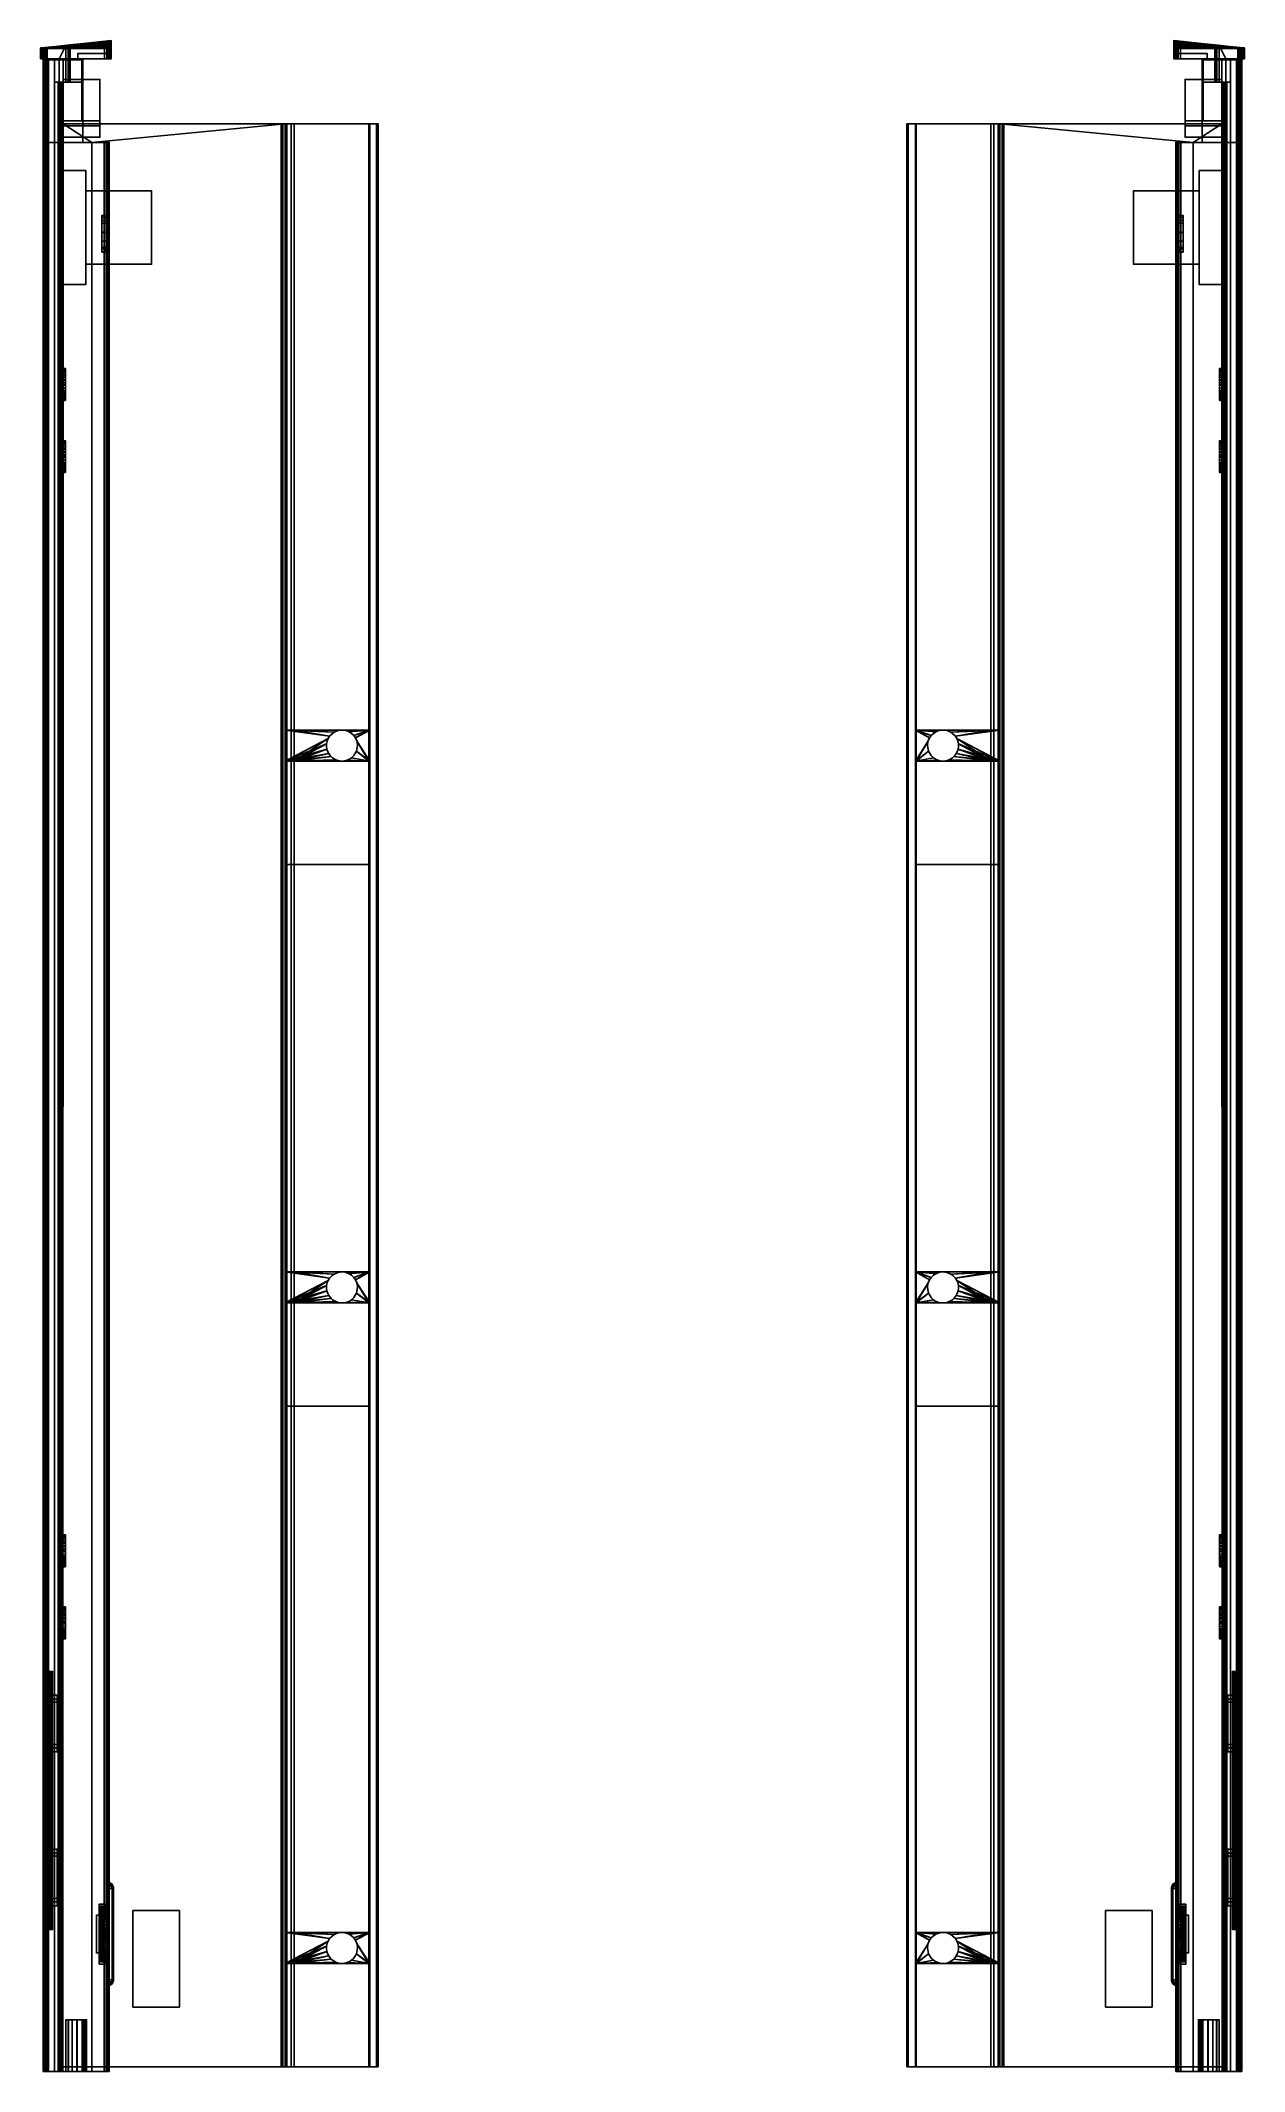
# Model space of a CAD drawing. Header units: inches. Extents: x -1 to 233, y 0 to 394.
import ezdxf

# ---------------------------------------------------------------- set-up
doc = ezdxf.new("R2010")
doc.units = ezdxf.units.IN
doc.header["$MEASUREMENT"] = 0
doc.layers.add('2', color=7, linetype='CONTINUOUS')

msp = doc.modelspace()

# ---------------------------------------------------------------- linework, layer by layer
at = {"layer": '2'}
for p, q in [((0, 0, 0.51), (0, 390, 0.51)), ((0, 16.2, 89.5), (0, 390, 89.5)), ((0, 16.2, 84.5), (0, 390, 84.5)), ((0, 16.2, 82.4), (0, 390, 82.4)), ((0, 0, 17.21), (0, 390, 17.21)), ((0, 0, 14.79), (0, 390, 14.79)), ((0.04, 0, 0.32), (0.04, 390, 0.32)), ((0.05, 0, 15.12), (0.05, 390, 15.12)), ((0.07, 16.2, 84.14), (0.07, 390, 84.14)), ((0.08, 16.2, 89.9), (0.08, 390, 89.9)), ((0.09, 16.2, 82.81), (0.09, 390, 82.81)), ((0.16, 0, 0.13), (0.16, 390, 0.13)), ((0.16, 0, 16.61), (0.16, 390, 16.61)), ((0.16, 0, 15.39), (0.16, 390, 15.39)), ((0.29, 16.2, 90.21), (0.29, 390, 90.21)), ((0.29, 16.2, 83.11), (0.29, 390, 83.11)), ((0.3, 16.2, 83.83), (0.3, 390, 83.83)), ((0.33, 0, 0.03), (0.33, 390, 0.03)), ((0.38, 0, 15.66), (0.38, 390, 15.66)), ((0.5, 0), (0.5, 390)), ((0.58, 16.2, 90.41), (0.58, 390, 90.41)), ((0.6, 16.2, 83.32), (0.6, 390, 83.32)), ((0.6, 0, 16.17), (0.6, 390, 16.17)), ((0.62, 16.2, 83.65), (0.62, 390, 83.65)), ((0.66, 0, 16.13), (0.66, 390, 16.13)), ((0.66, 0, 15.87), (0.66, 390, 15.87)), ((0.69, 0, 0.03), (0.69, 390, 0.03)), ((0.69, 0, 16.07), (0.69, 390, 16.07)), ((0.69, 0, 15.95), (0.69, 390, 15.95)), ((0.86, 0, 0.14), (0.86, 390, 0.14)), ((0.97, 0, 0.3), (0.97, 390, 0.3)), ((1, 16.2, 90.5), (1, 390, 90.5)), ((1, 16.2, 83.61), (1, 390, 83.61)), ((1, 16.2, 83.4), (1, 390, 83.4)), ((1.01, 0, 3.6), (1.01, 390, 3.6)), ((1.01, 0, 0.51), (1.01, 390, 0.51)), ((2.2, 0, 3.6), (2.2, 390, 3.6)), ((230.1, 0, 3.6), (230.1, 390, 3.6)), ((231.29, 0, 3.6), (231.29, 390, 3.6)), ((231.29, 0, 0.51), (231.29, 390, 0.51)), ((231.3, 16.2, 90.5), (231.3, 390, 90.5)), ((231.3, 16.2, 83.61), (231.3, 390, 83.61)), ((231.3, 16.2, 83.4), (231.3, 390, 83.4)), ((231.34, 0, 0.3), (231.34, 390, 0.3)), ((231.45, 0, 0.14), (231.45, 390, 0.14)), ((231.61, 0, 0.03), (231.61, 390, 0.03)), ((231.61, 0, 16.07), (231.61, 390, 16.07)), ((231.61, 0, 15.95), (231.61, 390, 15.95)), ((231.65, 0, 16.13), (231.65, 390, 16.13)), ((231.65, 0, 15.87), (231.65, 390, 15.87)), ((231.69, 16.2, 83.65), (231.69, 390, 83.65)), ((231.7, 16.2, 83.32), (231.7, 390, 83.32)), ((231.7, 0, 16.17), (231.7, 390, 16.17)), ((231.73, 16.2, 90.41), (231.73, 390, 90.41)), ((231.8, 0), (231.8, 390)), ((231.92, 0, 15.66), (231.92, 390, 15.66)), ((231.98, 0, 0.03), (231.98, 390, 0.03)), ((232, 16.2, 83.83), (232, 390, 83.83)), ((232.01, 16.2, 90.21), (232.01, 390, 90.21)), ((232.01, 16.2, 83.11), (232.01, 390, 83.11)), ((232.14, 0, 0.13), (232.14, 390, 0.13)), ((232.14, 0, 16.61), (232.14, 390, 16.61)), ((232.14, 0, 15.39), (232.14, 390, 15.39)), ((232.21, 16.2, 82.81), (232.21, 390, 82.81)), ((232.22, 16.2, 89.9), (232.22, 390, 89.9)), ((232.23, 16.2, 84.14), (232.23, 390, 84.14)), ((232.25, 0, 15.12), (232.25, 390, 15.12)), ((232.26, 0, 0.32), (232.26, 390, 0.32)), ((232.3, 0, 0.51), (232.3, 390, 0.51)), ((232.3, 16.2, 89.5), (232.3, 390, 89.5)), ((232.3, 16.2, 84.5), (232.3, 390, 84.5)), ((232.3, 16.2, 82.4), (232.3, 390, 82.4)), ((232.3, 0, 17.21), (232.3, 390, 17.21)), ((232.3, 0, 14.79), (232.3, 390, 14.79)), ((2.93, 0, 6.91), (2.93, 385.5, 6.91)), ((3.25, 0, 7.01), (3.25, 385.5, 7.01)), ((3.55, 0, 7.24), (3.55, 385.5, 7.24)), ((3.73, 0, 7.54), (3.73, 385.5, 7.54)), ((3.8, 0, 7.9), (3.8, 385.5, 7.9)), ((3.8, 0, 19.6), (3.8, 385.5, 19.6)), ((228.5, 0, 7.9), (228.5, 385.5, 7.9)), ((228.5, 0, 19.6), (228.5, 385.5, 19.6)), ((228.57, 0, 7.54), (228.57, 385.5, 7.54)), ((228.75, 0, 7.24), (228.75, 385.5, 7.24)), ((229.05, 0, 7.01), (229.05, 385.5, 7.01)), ((229.37, 0, 6.91), (229.37, 385.5, 6.91)), ((11.8, 0, 90.5), (11.8, 373.8, 90.5)), ((12.2, 0, 90.42), (12.2, 373.8, 90.42)), ((12.51, 0, 90.21), (12.51, 373.8, 90.21)), ((12.72, 0, 89.9), (12.72, 373.8, 89.9)), ((12.8, 0, 89.5), (12.8, 373.8, 89.5)), ((219.5, 0, 89.5), (219.5, 373.8, 89.5)), ((219.58, 0, 89.9), (219.58, 373.8, 89.9)), ((219.79, 0, 90.21), (219.79, 373.8, 90.21)), ((220.1, 0, 90.42), (220.1, 373.8, 90.42)), ((220.5, 0, 90.5), (220.5, 373.8, 90.5)), ((12.8, 35.46, 33.8), (12.8, 35.96, 32.52)), ((219.5, 35.46, 33.8), (219.5, 35.96, 32.52)), ((11.27, 30.25, 32.7), (10.92, 30.25, 32.7)), ((221.03, 30.25, 32.7), (221.38, 30.25, 32.7)), ((11.27, 22.95, 32.7), (10.92, 22.95, 32.7)), ((221.03, 22.95, 32.7), (221.38, 22.95, 32.7)), ((12.8, 17.74, 33.8), (12.8, 17.24, 32.52)), ((12.8, 17.24, 32.52), (12.8, 17.74, 32.4)), ((219.5, 17.74, 33.8), (219.5, 17.24, 32.52)), ((219.5, 17.24, 32.52), (219.5, 17.74, 32.4))]:
    msp.add_line(p, q, dxfattribs=at)
at = {"layer": '2', "color": 6}
for p, q in [((11.38, 356.36, 50.73), (12.8, 356.36, 50.73)), ((220.93, 356.36, 50.73), (219.5, 356.36, 50.73))]:
    msp.add_line(p, q, dxfattribs=at)
at = {"layer": '2', "extrusion": (0, -1, -2e-16)}
for p, q in [((12.8, 35.2, 77.26), (12.8, 36.48, 77.76)), ((219.5, 35.2, 77.26), (219.5, 36.48, 77.76))]:
    msp.add_line(p, q, dxfattribs=at)
at = {"layer": '2', "extrusion": (0, 1, -2e-16)}
for p, q in [((12.8, 18, 77.26), (12.8, 16.72, 77.76)), ((12.8, 16.72, 77.76), (12.8, 16.6, 77.26)), ((219.5, 18, 77.26), (219.5, 16.72, 77.76)), ((219.5, 16.72, 77.76), (219.5, 16.6, 77.26))]:
    msp.add_line(p, q, dxfattribs=at)
at = {"layer": '2'}
for points in [[(-0.5, 392.08, 19.7), (12.4, 393.44, 19.7), (13.2, 393.52, 20.5), (-0.5, 392.08, 20.5)], [(13.2, 393.52, 77.77), (-0.5, 392.08, 77.77), (-0.5, 392.08, 20.5), (13.2, 393.52, 20.5)], [(13.2, 393.5, 78.22), (13.2, 393.52, 77.77), (-0.5, 392.07, 77.99), (-0.5, 392.06, 78.16)], [(-0.5, 392.07, 77.99), (-0.5, 392.08, 77.77), (13.2, 393.52, 77.77)], [(13.2, 393.52, 20.5), (13.11, 393.51, 20.12), (12.83, 393.48, 19.82), (12.4, 393.44, 19.7)], [(13.11, 393.51, 20.12), (13.16, 393.52, 20.24), (13.19, 393.52, 20.38), (13.2, 393.52, 20.5)], [(13.2, 390, 20.5), (13.19, 390, 20.38), (13.19, 393.52, 20.38), (13.2, 393.52, 20.5)], [(13.2, 393.52, 77.77), (13.2, 391, 77.77), (13.2, 391, 29.2), (13.2, 393.52, 29.2)], [(13.2, 391, 78.32), (13.2, 393.49, 78.32), (13.2, 393.52, 77.77), (13.2, 391, 77.77)], [(13.2, 390, 29.2), (13.2, 393.52, 29.2), (13.2, 393.52, 20.5), (13.2, 390, 20.5)], [(219.1, 393.52, 29.2), (219.1, 391, 29.2), (219.1, 391, 77.77), (219.1, 393.52, 77.77)], [(219.1, 391, 77.77), (219.1, 393.52, 77.77), (219.1, 393.49, 78.32), (219.1, 391, 78.32)], [(219.1, 390, 20.5), (219.1, 393.52, 20.5), (219.1, 393.52, 29.2), (219.1, 390, 29.2)], [(219.1, 393.52, 20.5), (219.11, 393.52, 20.38), (219.11, 390, 20.38), (219.1, 390, 20.5)], [(232.8, 392.08, 20.5), (219.1, 393.52, 20.5), (219.9, 393.44, 19.7), (232.8, 392.08, 19.7)], [(219.9, 393.44, 19.7), (219.47, 393.48, 19.82), (219.2, 393.51, 20.12), (219.1, 393.52, 20.5)], [(219.1, 393.52, 20.5), (219.11, 393.52, 20.38), (219.14, 393.52, 20.24), (219.2, 393.51, 20.12)], [(219.1, 393.52, 20.5), (232.8, 392.08, 20.5), (232.8, 392.08, 77.77), (219.1, 393.52, 77.77)], [(232.8, 392.06, 78.16), (232.8, 392.07, 77.99), (219.1, 393.52, 77.77), (219.1, 393.5, 78.22)], [(219.1, 393.52, 77.77), (219.1, 393.52, 77.77), (232.8, 392.08, 77.77), (232.8, 392.07, 77.99)], [(13.2, 393.43, 78.81), (13.2, 393.5, 78.22), (-0.5, 392.04, 78.37), (-0.5, 392, 78.62)], [(-0.5, 392.04, 78.37), (-0.5, 392.06, 78.16), (13.2, 393.5, 78.22)], [(0.5, 392, 79.07), (-0.5, 392, 78.62), (13.2, 393.43, 78.81)], [(5.2, 392.68, 0.4), (-0.5, 392.08, 0.4), (-0.41, 392.09, 0.03), (5.08, 392.67, -0.02)], [(5.2, 392.68, 19.7), (-0.5, 392.08, 19.7), (-0.5, 392.08, 0.4), (5.2, 392.68, 0.4)], [(-0.41, 390, 0.03), (-0.5, 390, 0.4), (-0.5, 392.08, 0.4), (-0.41, 392.09, 0.03)], [(-0.5, 392.08, 77.77), (-0.5, 390, 77.77), (-0.5, 390, 0.4), (-0.5, 392.08, 0.4)], [(-0.5, 392.08, 77.77), (-0.5, 392.06, 78.2), (-0.5, 392, 78.62), (-0.5, 390, 77.77)], [(-0.5, 392, 78.62), (-0.5, 390, 78.62), (-0.5, 390, 77.77)], [(-0.5, 392, 78.62), (-0.5, 392, 89.7), (-0.5, 390, 89.7), (-0.5, 390, 78.62)], [(-0.48, 392, 89.91), (-0.5, 392, 89.7), (-0.5, 390, 89.7), (-0.48, 390, 89.91)], [(6.15, 392, 91), (0.8, 392, 91), (-0.5, 392, 88.93)], [(6.15, 392, 91), (-0.5, 392, 88.93), (-0.5, 392, 87.11), (10.97, 392, 91)], [(-0.5, 392, 87.11), (10.97, 392, 91), (11.9, 392, 91), (12.36, 392, 90.92)], [(12.36, 392, 90.92), (12.64, 392, 90.77), (12.92, 392, 90.5), (-0.5, 392, 87.11)], [(12.92, 392, 90.5), (12.97, 392, 90.43), (-0.5, 392, 87.11)], [(12.97, 392, 90.43), (-0.5, 392, 87.11), (-0.5, 392, 84.98)], [(12.97, 392, 90.43), (13.05, 392, 90.31), (13.1, 392, 90.2), (-0.5, 392, 84.98)], [(13.1, 392, 90.2), (13.16, 392, 90), (13.19, 392, 89.89), (-0.5, 392, 84.98)], [(13.19, 392, 89.89), (13.2, 392, 89.76), (13.2, 392, 89.7), (-0.5, 392, 84.98)], [(13.2, 392, 89.7), (13.2, 392, 89.52), (-0.5, 392, 83.35), (-0.5, 392, 84.98)], [(13.2, 392, 89.52), (-0.5, 392, 83.35), (-0.5, 392, 81.02), (13.2, 392, 87.19)], [(13.2, 392, 87.19), (13.2, 392, 84.8), (-0.5, 392, 78.62), (-0.5, 392, 81.02)], [(-0.43, 392, 90.11), (-0.48, 392, 89.91), (-0.5, 392, 89.7), (0.05, 392, 89.81)], [(0.05, 392, 89.81), (-0.5, 392, 89.7), (-0.5, 392, 88.93)], [(-0.41, 390, 0.03), (-0.5, 390, 0.4), (0, 390, 0.58), (0, 390, 0.5)], [(0, 390, 14.79), (-0.5, 390, 14.79), (-0.5, 390, 0.4), (0, 390, 0.58)], [(0.6, 390, 15.83), (0.34, 390, 15.63), (0.16, 390, 15.38), (-0.5, 390, 15.38)], [(0.16, 390, 15.38), (0.06, 390, 15.16), (0.01, 390, 14.97), (-0.5, 390, 15.38)], [(-0.5, 390, 15.38), (0.01, 390, 14.97), (0, 390, 14.79), (-0.5, 390, 14.79)], [(-0.5, 390, 15.38), (0.6, 390, 15.83), (0.6, 390, 16.17), (-0.5, 390, 16.17)], [(0.6, 390, 16.17), (0.31, 390, 16.4), (0.08, 390, 16.77), (-0.5, 390, 16.17)], [(0.08, 390, 16.77), (0.02, 390, 16.98), (0, 390, 17.21), (-0.5, 390, 17.21)], [(-0.5, 390, 17.21), (0.08, 390, 16.77), (-0.5, 390, 16.17)], [(0, 390, 17.21), (-0.5, 390, 17.21), (-0.5, 390, 82.4), (0, 390, 82.4)], [(0, 390, 82.4), (0.07, 390, 82.76), (0.26, 390, 83.07), (-0.5, 390, 83.07)], [(0, 390, 82.4), (-0.5, 390, 83.07), (-0.5, 390, 82.4)], [(1, 390, 83.4), (-0.5, 390, 83.4), (-0.5, 390, 83.07), (0.86, 390, 83.39)], [(0.68, 390, 83.35), (0.47, 390, 83.25), (0.36, 390, 83.17), (-0.5, 390, 83.07)], [(0.36, 390, 83.17), (0.29, 390, 83.11), (0.26, 390, 83.07), (-0.5, 390, 83.07)], [(1, 390, 83.4), (1, 390, 83.61), (-0.5, 390, 83.61), (-0.5, 390, 83.4)], [(0.8, 390, 83.61), (0.57, 390, 83.66), (0.27, 390, 83.86), (-0.5, 390, 83.61)], [(0.27, 390, 83.86), (0.14, 390, 84.02), (0.04, 390, 84.22), (-0.5, 390, 83.61)], [(0.04, 390, 84.22), (0.02, 390, 84.33), (0, 390, 84.5), (-0.5, 390, 83.61)], [(0, 390, 84.5), (-0.5, 390, 84.5), (-0.5, 390, 83.61)], [(0, 390, 89.5), (-0.5, 390, 89.7), (-0.5, 390, 84.5), (0, 390, 84.5)], [(-0.43, 390, 90.11), (-0.48, 390, 89.91), (-0.5, 390, 89.7), (0, 390, 89.5)], [(-0.48, 390, 89.91), (-0.43, 390, 90.11), (-0.43, 392, 90.11), (-0.48, 392, 89.91)], [(-0.33, 390, 90.34), (-0.43, 390, 90.11), (-0.43, 392, 90.11), (-0.33, 392, 90.34)], [(-0.33, 392, 90.34), (-0.43, 392, 90.11), (0.05, 392, 89.81), (0.8, 392, 91)], [(-0.18, 390, 90.56), (-0.33, 390, 90.34), (-0.43, 390, 90.11), (0.04, 390, 89.8)], [(0.04, 390, 89.8), (0.02, 390, 89.68), (0, 390, 89.5), (-0.43, 390, 90.11)], [(5.08, 392.67, -0.02), (4.81, 392.64, -0.28), (-0.14, 392.12, -0.27), (-0.41, 392.09, 0.03)], [(-0.14, 390, -0.27), (-0.41, 390, 0.03), (-0.41, 392.09, 0.03), (-0.14, 392.12, -0.27)], [(0, 390, 0.5), (0.08, 390, 0.24), (-0.14, 390, -0.27), (-0.41, 390, 0.03)], [(-0.18, 390, 90.56), (-0.33, 390, 90.34), (-0.33, 392, 90.34), (-0.18, 392, 90.56)], [(0.8, 392, 91), (-0.01, 392, 90.72), (-0.18, 392, 90.56), (-0.33, 392, 90.34)], [(-0.01, 390, 90.72), (-0.18, 390, 90.56), (-0.18, 392, 90.56), (-0.01, 392, 90.72)], [(0.26, 390, 90.18), (0.19, 390, 90.85), (-0.01, 390, 90.72), (-0.18, 390, 90.56)], [(-0.18, 390, 90.56), (0.26, 390, 90.18), (0.14, 390, 90), (0.04, 390, 89.8)], [(4.81, 392.64, -0.28), (4.4, 392.6, -0.4), (0.3, 392.16, -0.4), (-0.14, 392.12, -0.27)], [(0.3, 390, -0.4), (-0.14, 390, -0.27), (-0.14, 392.12, -0.27), (0.3, 392.16, -0.4)], [(0.2, 390, 0.1), (0.3, 390, -0.4), (-0.14, 390, -0.27), (0.08, 390, 0.24)], [(0.19, 390, 90.85), (-0.01, 390, 90.72), (-0.01, 392, 90.72), (0.19, 392, 90.85)], [(0.8, 392, 91), (0.51, 392, 90.97), (0.19, 392, 90.85), (-0.01, 392, 90.72)], [(0.04, 0, 0.32), (0, 0, 0.51), (0, 390, 0.51), (0.04, 390, 0.32)], [(0, 0, 0.51), (0, 0, 14.79), (0, 390, 14.79), (0, 390, 0.5)], [(0.05, 0, 15.12), (0, 0, 14.79), (0, 390, 14.79), (0.05, 390, 15.12)], [(0.16, 390, 16.61), (0, 390, 17.21), (0, 0, 17.21), (0.16, 0, 16.61)], [(0, 0, 17.21), (0, 0, 82.4), (0, 390, 82.4), (0, 390, 17.21)], [(0, 390, 82.4), (0.09, 390, 82.81), (0.09, 16.2, 82.81), (0, 16.2, 82.4)], [(0.07, 390, 84.14), (0, 390, 84.5), (0, 16.2, 84.5), (0.07, 16.2, 84.14)], [(0, 16.2, 84.5), (0, 16.2, 89.5), (0, 390, 89.5), (0, 390, 84.5)], [(0, 390, 89.5), (0.08, 390, 89.9), (0.08, 16.2, 89.9), (0, 16.2, 89.5)], [(0.16, 390, 0.13), (0.04, 390, 0.32), (0.04, 0, 0.32), (0.16, 0, 0.13)], [(0.05, 390, 15.12), (0.16, 390, 15.39), (0.16, 0, 15.39), (0.05, 0, 15.12)], [(0.3, 16.2, 83.83), (0.07, 16.2, 84.14), (0.07, 390, 84.14), (0.3, 390, 83.83)], [(0.08, 16.2, 89.9), (0.29, 16.2, 90.21), (0.29, 390, 90.21), (0.08, 390, 89.9)], [(0.09, 16.2, 82.81), (0.29, 16.2, 83.11), (0.29, 390, 83.11), (0.09, 390, 82.81)], [(0.16, 0, 0.13), (0.33, 0, 0.03), (0.33, 390, 0.03), (0.16, 390, 0.13)], [(0.16, 0, 15.39), (0.38, 0, 15.66), (0.38, 390, 15.66), (0.16, 390, 15.39)], [(0.6, 0, 16.17), (0.16, 0, 16.61), (0.16, 390, 16.61), (0.6, 390, 16.17)], [(0.51, 390, 90.97), (0.19, 390, 90.85), (0.19, 392, 90.85), (0.51, 392, 90.97)], [(1, 390, 90.5), (0.8, 390, 91), (0.51, 390, 90.97), (0.19, 390, 90.85)], [(0.19, 390, 90.85), (1, 390, 90.5), (0.67, 390, 90.44)], [(0.67, 390, 90.44), (0.45, 390, 90.33), (0.26, 390, 90.18), (0.19, 390, 90.85)], [(0.35, 390, 0.02), (0.53, 390, -0.4), (0.3, 390, -0.4), (0.2, 390, 0.1)], [(0.29, 390, 83.11), (0.6, 390, 83.32), (0.6, 16.2, 83.32), (0.29, 16.2, 83.11)], [(0.29, 390, 90.21), (0.58, 390, 90.41), (0.58, 16.2, 90.41), (0.29, 16.2, 90.21)], [(3.1, 390, -0.4), (4.4, 392.6, -0.4), (0.3, 392.16, -0.4), (0.3, 390, -0.4)], [(0.62, 390, 83.65), (0.3, 390, 83.83), (0.3, 16.2, 83.83), (0.62, 16.2, 83.65)], [(0.5, 390), (0.33, 390, 0.03), (0.33, 0, 0.03), (0.5, 0)], [(0.51, 390, 0), (1.01, 390, -0.4), (0.53, 390, -0.4), (0.35, 390, 0.02)], [(0.38, 390, 15.66), (0.66, 390, 15.87), (0.66, 0, 15.87), (0.38, 0, 15.66)], [(13.2, 393.21, 79.66), (13.2, 393.43, 78.81), (0.5, 392, 79.07), (1.18, 392, 79.31)], [(2.13, 392, 79.81), (2.25, 392, 79.63), (1.18, 392, 79.31), (0.5, 392, 79.07)], [(0.69, 0, 0.03), (0.5, 0), (0.5, 390), (0.69, 390, 0.03)], [(0.8, 390, 91), (0.51, 390, 90.97), (0.51, 392, 90.97), (0.8, 392, 91)], [(0.85, 390, 0.13), (0.7, 390, 0.04), (0.51, 390, 0), (1.01, 390, -0.4)], [(0.58, 16.2, 90.41), (1, 16.2, 90.5), (1, 390, 90.5), (0.58, 390, 90.41)], [(0.66, 390, 16.13), (0.6, 390, 16.17), (0.6, 0, 16.17), (0.66, 0, 16.13)], [(0.6, 16.2, 83.32), (1, 16.2, 83.4), (1, 390, 83.4), (0.6, 390, 83.32)], [(0.6, 390, 15.83), (0.68, 390, 15.91), (0.69, 390, 16.06), (0.6, 390, 16.17)], [(1, 16.2, 83.61), (0.62, 16.2, 83.65), (0.62, 390, 83.65), (1, 390, 83.61)], [(0.66, 0, 15.87), (0.69, 0, 15.95), (0.69, 390, 15.95), (0.66, 390, 15.87)], [(0.69, 0, 16.07), (0.66, 0, 16.13), (0.66, 390, 16.13), (0.69, 390, 16.07)], [(0.86, 390, 0.14), (0.69, 390, 0.03), (0.69, 0, 0.03), (0.86, 0, 0.14)], [(0.69, 390, 15.95), (0.69, 390, 16.07), (0.69, 0, 16.07), (0.69, 0, 15.95)], [(0.8, 390, 91), (0.8, 392, 91), (11.9, 392, 91), (11.9, 390, 91)], [(0.8, 390, 91), (1, 390, 90.5), (12.92, 390, 90.5), (11.9, 390, 91)], [(1.01, 390, 0.5), (0.96, 390, 0.29), (0.85, 390, 0.13), (1.01, 390, -0.4)], [(0.86, 0, 0.14), (0.97, 0, 0.3), (0.97, 390, 0.3), (0.86, 390, 0.14)], [(0.97, 0, 0.3), (1.01, 0, 0.51), (1.01, 390, 0.51), (0.97, 390, 0.3)], [(1, 390, 83.61), (1, 390, 83.4), (1, 16.2, 83.4), (1, 16.2, 83.61)], [(3.8, 389.8, 90.5), (3.8, 390, 90.5), (1, 390, 90.5), (1, 389.8, 90.5)], [(1, 373.8, 90.5), (7.7, 373.8, 90.5), (7.7, 389.8, 90.5), (1, 389.8, 90.5)], [(1.01, 390, 3.6), (1.01, 390, 0.51), (1.01, 0, 0.51), (1.01, 0, 3.6)], [(1.01, 0, 3.6), (2.2, 0, 3.6), (2.2, 390, 3.6), (1.01, 390, 3.6)], [(2.21, 390, -0.4), (2.21, 390, 3.6), (1.01, 390, 3.6), (1.01, 390, -0.4)], [(2.25, 392, 79.63), (1.18, 392, 79.31), (13.2, 393.21, 79.66)], [(2.92, 392, 79.81), (6.9, 392, 81.96), (2.13, 392, 79.81), (2.25, 392, 79.63)], [(2.21, 385.5, 3.64), (2.2, 385.5, 3.6), (2.2, 390, 3.6), (2.21, 390, 3.64)], [(2.21, 385.5, 3.64), (3.1, 385.5, 3.6), (3.1, 390, 3.6), (2.21, 390, 3.64)], [(3.1, 390, -0.4), (3.1, 390, 3.6), (2.21, 390, 3.64), (2.21, 390, -0.4)], [(13.2, 392.98, 80.25), (13.2, 393.21, 79.66), (2.25, 392, 79.63), (2.92, 392, 79.81)], [(4.69, 392, 80.28), (2.92, 392, 79.81), (13.2, 392.98, 80.25)], [(5.67, 392, 80.55), (4.69, 392, 80.28), (2.92, 392, 79.81), (6.9, 392, 81.96)], [(4.4, 392.6, -0.4), (4.4, 385.5, -0.4), (3.1, 385.5, -0.4), (3.1, 390, -0.4)], [(3.1, 385.5, 3.6), (3.1, 390, 3.6), (3.1, 390, -0.4), (3.1, 385.5, -0.4)], [(3.8, 390, 90.5), (3.8, 389.8, 90.5), (3.8, 389.8, 90), (3.8, 390, 90)], [(3.8, 390, 90.5), (3.8, 390, 90), (13.16, 390, 90), (12.92, 390, 90.5)], [(3.8, 390, 90), (3.9, 390, 90), (3.9, 389.8, 90), (3.8, 389.8, 90)], [(7.7, 389.8, 90.5), (3.8, 389.8, 90.5), (3.8, 389.8, 90), (7.7, 389.8, 90)], [(3.9, 386, 30.4), (3.9, 390, 30.4), (7.5, 390, 30.3), (7.5, 386, 30.3)], [(3.9, 390, 90), (13.16, 390, 90), (13.19, 390, 89.89), (13.2, 390, 89.76)], [(13.2, 390, 89.76), (13.2, 390, 89.7), (3.9, 390, 90)], [(3.9, 390, 90), (13.2, 390, 89.7), (13.2, 390, 87), (3.9, 390, 87)], [(3.9, 390, 87), (6.7, 390, 87), (6.7, 390, 30.32), (3.9, 390, 30.4)], [(3.9, 373.8, 90), (3.9, 390, 90), (3.9, 390, 79.8), (3.9, 373.8, 79.8)], [(3.9, 386, 79.8), (3.9, 390, 79.8), (3.9, 390, 30.4), (3.9, 386, 30.4)], [(3.9, 373.8, 90), (7.7, 373.8, 90), (7.7, 389.8, 90), (3.9, 389.8, 90)], [(4.4, 385.5, -0.4), (4.81, 385.5, -0.28), (4.81, 392.64, -0.28), (4.4, 392.6, -0.4)], [(13.2, 392.73, 80.86), (13.2, 392.98, 80.25), (4.69, 392, 80.28), (5.67, 392, 80.55)], [(4.81, 385.5, -0.28), (5.08, 385.5, -0.02), (5.08, 392.67, -0.02), (4.81, 392.64, -0.28)], [(5.08, 385.5, -0.01), (5.2, 385.5, 0.4), (5.2, 392.68, 0.4), (5.08, 392.67, -0.02)], [(12.4, 390, 19.7), (12.4, 393.44, 19.7), (5.2, 392.68, 19.7), (5.2, 390, 19.7)], [(5.2, 390, 0.4), (5.2, 392.68, 0.4), (5.2, 392.68, 19.7), (5.2, 390, 19.7)], [(7.5, 385.5, 28.9), (5.2, 385.5, 28.9), (5.2, 390, 28.9), (7.5, 390, 28.9)], [(5.2, 385.5, 28.9), (5.2, 390, 28.9), (5.2, 390, 0.4), (5.2, 385.5, 0.4)], [(5.2, 390, 28.9), (13.2, 390, 28.9), (13.2, 390, 20.5), (5.2, 390, 19.7)], [(12.4, 390, 19.7), (13.2, 390, 20.5), (5.2, 390, 19.7)], [(7.12, 392, 81), (5.67, 392, 80.55), (13.2, 392.73, 80.86)], [(7.92, 392, 81.26), (7.12, 392, 81), (5.67, 392, 80.55), (6.9, 392, 81.96)], [(6.7, 390, 87), (6.7, 391, 87), (13.2, 391, 87), (13.2, 390, 87)], [(6.7, 390, 87), (6.7, 391, 87), (6.7, 391, 29.2), (6.7, 390, 29.2)], [(6.7, 390, 29.2), (6.7, 391, 29.2), (13.2, 391, 29.2), (13.2, 390, 29.2)], [(6.7, 391, 87), (13.2, 391, 87), (13.2, 391, 29.2), (6.7, 391, 29.2)], [(6.7, 390, 29.2), (7.5, 390, 29.2), (7.5, 390, 30.3), (6.7, 390, 30.32)], [(10.54, 392, 83.6), (6.9, 392, 81.96), (7.92, 392, 81.26), (9.48, 392, 81.84)], [(13.2, 392.53, 81.42), (13.2, 392.73, 80.86), (7.12, 392, 81), (7.92, 392, 81.26)], [(7.5, 390, 28.9), (7.5, 385.5, 28.9), (7.5, 385.5, 29.5), (7.5, 390, 29.5)], [(7.5, 386, 29.5), (7.5, 386, 30.3), (7.5, 390, 30.3), (7.5, 390, 29.5)], [(13.2, 390, 29.2), (7.5, 390, 29.2), (7.5, 390, 28.9), (13.2, 390, 28.9)], [(7.7, 373.8, 90.5), (7.7, 373.8, 90), (7.7, 389.8, 90), (7.7, 389.8, 90.5)], [(9.48, 392, 81.84), (7.92, 392, 81.26), (13.2, 392.53, 81.42)], [(13.2, 392.3, 82.24), (13.2, 392.53, 81.42), (9.48, 392, 81.84), (10.23, 392, 82.16)], [(10.87, 392, 82.47), (10.23, 392, 82.16), (9.48, 392, 81.84), (10.54, 392, 83.6)], [(10.87, 392, 82.47), (10.23, 392, 82.16), (13.2, 392.3, 82.24)], [(12.16, 392, 83.25), (12.15, 392, 84.33), (10.54, 392, 83.6), (11.92, 392, 83.08)], [(11.92, 392, 83.08), (11.41, 392, 82.76), (10.87, 392, 82.47), (10.54, 392, 83.6)], [(11.41, 392, 82.76), (13.2, 392.2, 82.7), (13.2, 392.3, 82.24), (10.87, 392, 82.47)], [(11.92, 392, 83.08), (13.2, 392.13, 83.1), (13.2, 392.2, 82.7), (11.41, 392, 82.76)], [(11.9, 390, 91), (12.36, 390, 90.92), (12.36, 392, 90.92), (11.9, 392, 91)], [(12.92, 390, 90.5), (12.64, 390, 90.77), (12.36, 390, 90.92), (11.9, 390, 91)], [(12.34, 392.04, 83.08), (12.16, 392, 83.25), (11.92, 392, 83.08)], [(13.2, 392, 84.8), (13.16, 392, 84.5), (13.13, 392, 84.41), (12.15, 392, 84.33)], [(13.13, 392, 84.41), (13.06, 392, 84.22), (12.92, 392, 83.99), (12.15, 392, 84.33)], [(12.92, 392, 83.99), (12.68, 392, 83.7), (12.16, 392, 83.25), (12.15, 392, 84.33)], [(12.68, 392, 83.7), (12.38, 392, 83.42), (12.16, 392, 83.25), (12.34, 392.04, 83.08)], [(12.68, 392, 83.7), (12.34, 392.04, 83.08), (13.2, 392.13, 83.1), (13.2, 392.05, 83.71)], [(12.36, 390, 90.92), (12.64, 390, 90.77), (12.64, 392, 90.77), (12.36, 392, 90.92)], [(12.83, 393.48, 19.82), (12.68, 393.47, 19.75), (12.57, 393.45, 19.72), (12.4, 393.44, 19.7)], [(12.57, 393.45, 19.72), (12.4, 393.44, 19.7), (12.4, 390, 19.7), (12.57, 390, 19.72)], [(13.2, 390, 20.5), (13.11, 390, 20.12), (12.83, 390, 19.82), (12.4, 390, 19.7)], [(12.83, 390, 19.82), (12.68, 390, 19.75), (12.57, 390, 19.72), (12.4, 390, 19.7)], [(12.68, 393.47, 19.75), (12.57, 393.45, 19.72), (12.57, 390, 19.72), (12.68, 390, 19.75)], [(12.64, 390, 90.77), (12.92, 390, 90.5), (12.92, 392, 90.5), (12.64, 392, 90.77)], [(12.83, 390, 19.82), (12.68, 390, 19.75), (12.68, 393.47, 19.75), (12.83, 393.48, 19.82)], [(13.2, 392.02, 84.17), (12.68, 392, 83.7), (13.2, 392.05, 83.71)], [(12.92, 392, 83.99), (12.79, 392, 83.82), (12.68, 392, 83.7), (13.2, 392.02, 84.17)], [(13.11, 393.51, 20.12), (13.03, 393.5, 20.01), (12.93, 393.49, 19.9), (12.83, 393.48, 19.82)], [(12.93, 390, 19.9), (12.83, 390, 19.82), (12.83, 393.48, 19.82), (12.93, 393.49, 19.9)], [(13.11, 390, 20.12), (13.03, 390, 20.01), (12.93, 390, 19.9), (12.83, 390, 19.82)], [(13.13, 392, 84.41), (13.06, 392, 84.22), (12.92, 392, 83.99), (13.2, 392.02, 84.17)], [(12.92, 390, 90.5), (13.05, 390, 90.31), (13.05, 392, 90.31), (12.92, 392, 90.5)], [(12.92, 390, 90.5), (13.05, 390, 90.31), (13.1, 390, 90.2), (13.16, 390, 90)], [(13.03, 393.5, 20.01), (12.93, 393.49, 19.9), (12.93, 390, 19.9), (13.03, 390, 20.01)], [(13.11, 390, 20.12), (13.03, 390, 20.01), (13.03, 393.5, 20.01), (13.11, 393.51, 20.12)], [(13.1, 392, 90.2), (13.05, 392, 90.31), (13.05, 390, 90.31), (13.1, 390, 90.2)], [(13.1, 390, 90.2), (13.16, 390, 90), (13.16, 392, 90), (13.1, 392, 90.2)], [(13.16, 393.52, 20.24), (13.11, 393.51, 20.12), (13.11, 390, 20.12), (13.16, 390, 20.24)], [(13.2, 390, 20.5), (13.19, 390, 20.38), (13.16, 390, 20.24), (13.11, 390, 20.12)], [(13.16, 392, 84.5), (13.2, 392.01, 84.39), (13.2, 392.02, 84.17), (13.13, 392, 84.41)], [(13.19, 393.52, 20.38), (13.16, 393.52, 20.24), (13.16, 390, 20.24), (13.19, 390, 20.38)], [(13.2, 392, 84.8), (13.2, 392.01, 84.39), (13.16, 392, 84.5)], [(13.19, 392, 89.89), (13.16, 392, 90), (13.16, 390, 90), (13.19, 390, 89.89)], [(13.2, 390, 89.76), (13.19, 390, 89.89), (13.19, 392, 89.89), (13.2, 392, 89.76)], [(13.2, 391, 79.14), (13.2, 393.36, 79.14), (13.2, 393.44, 78.77), (13.2, 393.49, 78.32)], [(13.2, 391, 79.14), (13.2, 393.49, 78.32), (13.2, 391, 78.32)], [(13.2, 391, 80.25), (13.2, 392.98, 80.25), (13.2, 393.19, 79.72), (13.2, 393.36, 79.14)], [(13.2, 391, 80.25), (13.2, 393.36, 79.14), (13.2, 391, 79.14)], [(13.2, 391, 81.13), (13.2, 392.63, 81.13), (13.2, 392.77, 80.76), (13.2, 392.98, 80.25)], [(13.2, 391, 81.13), (13.2, 392.98, 80.25), (13.2, 391, 80.25)], [(13.2, 391, 81.93), (13.2, 392.38, 81.93), (13.2, 392.49, 81.55), (13.2, 392.63, 81.13)], [(13.2, 391, 81.93), (13.2, 392.63, 81.13), (13.2, 391, 81.13)], [(13.2, 391, 82.56), (13.2, 392.23, 82.56), (13.2, 392.28, 82.31), (13.2, 392.38, 81.93)], [(13.2, 392.38, 81.93), (13.2, 391, 81.93), (13.2, 391, 82.56)], [(13.2, 391, 83.53), (13.2, 392.07, 83.53), (13.2, 392.14, 83.06), (13.2, 392.23, 82.56)], [(13.2, 391, 83.53), (13.2, 392.23, 82.56), (13.2, 391, 82.56)], [(13.2, 392, 84.8), (13.2, 392.01, 84.31), (13.2, 392.07, 83.53), (13.2, 391, 84.8)], [(13.2, 391, 84.8), (13.2, 392.07, 83.53), (13.2, 391, 83.53)], [(13.2, 392, 89.7), (13.2, 392, 89.76), (13.2, 390, 89.76), (13.2, 390, 89.7)], [(13.2, 390, 87), (13.2, 392, 87), (13.2, 392, 89.7), (13.2, 390, 89.7)], [(13.2, 391, 87), (13.2, 392, 87), (13.2, 392, 84.8), (13.2, 391, 84.8)], [(232.8, 392, 78.62), (232.8, 392.04, 78.37), (219.1, 393.5, 78.22), (219.1, 393.43, 78.81)], [(219.1, 393.5, 78.22), (219.1, 393.5, 78.22), (232.8, 392.06, 78.16), (232.8, 392.04, 78.37)], [(219.1, 393.49, 78.32), (219.1, 393.44, 78.77), (219.1, 393.36, 79.14), (219.1, 391, 79.14)], [(219.1, 391, 78.32), (219.1, 391, 78.32), (219.1, 393.49, 78.32), (219.1, 391, 79.14)], [(231.12, 392, 79.31), (231.8, 392, 79.07), (219.1, 393.43, 78.81), (219.1, 393.21, 79.66)], [(219.1, 393.43, 78.81), (219.1, 393.43, 78.81), (232.8, 392, 78.62), (231.8, 392, 79.07)], [(219.1, 393.36, 79.14), (219.1, 393.19, 79.72), (219.1, 392.98, 80.25), (219.1, 391, 80.25)], [(219.1, 391, 79.14), (219.1, 391, 79.14), (219.1, 393.36, 79.14), (219.1, 391, 80.25)], [(229.38, 392, 79.81), (230.05, 392, 79.63), (219.1, 393.21, 79.66), (219.1, 392.98, 80.25)], [(219.1, 393.21, 79.66), (219.1, 393.21, 79.66), (231.12, 392, 79.31), (230.05, 392, 79.63)], [(219.1, 392.98, 80.25), (219.1, 392.77, 80.76), (219.1, 392.63, 81.13), (219.1, 391, 81.13)], [(219.1, 391, 80.25), (219.1, 391, 80.25), (219.1, 392.98, 80.25), (219.1, 391, 81.13)], [(226.63, 392, 80.55), (227.61, 392, 80.28), (219.1, 392.98, 80.25), (219.1, 392.73, 80.86)], [(219.1, 392.98, 80.25), (219.1, 392.98, 80.25), (229.38, 392, 79.81), (227.61, 392, 80.28)], [(224.38, 392, 81.26), (225.18, 392, 81), (219.1, 392.73, 80.86), (219.1, 392.53, 81.42)], [(219.1, 392.73, 80.86), (219.1, 392.73, 80.86), (226.63, 392, 80.55), (225.18, 392, 81)], [(219.1, 392.63, 81.13), (219.1, 392.49, 81.55), (219.1, 392.38, 81.93), (219.1, 391, 81.93)], [(219.1, 391, 81.13), (219.1, 391, 81.13), (219.1, 392.63, 81.13), (219.1, 391, 81.93)], [(222.07, 392, 82.16), (222.82, 392, 81.84), (219.1, 392.53, 81.42), (219.1, 392.3, 82.24)], [(219.1, 392.53, 81.42), (219.1, 392.53, 81.42), (224.38, 392, 81.26), (222.82, 392, 81.84)], [(219.1, 392.38, 81.93), (219.1, 392.28, 82.31), (219.1, 392.23, 82.56), (219.1, 391, 82.56)], [(219.1, 391, 82.56), (219.1, 391, 82.56), (219.1, 391, 81.93), (219.1, 392.38, 81.93)], [(221.43, 392, 82.47), (219.1, 392.3, 82.24), (219.1, 392.2, 82.7), (220.89, 392, 82.76)], [(219.1, 392.3, 82.24), (219.1, 392.3, 82.24), (222.07, 392, 82.16), (221.43, 392, 82.47)], [(219.1, 392.23, 82.56), (219.1, 392.14, 83.06), (219.1, 392.07, 83.53), (219.1, 391, 83.53)], [(219.1, 391, 82.56), (219.1, 391, 82.56), (219.1, 392.23, 82.56), (219.1, 391, 83.53)], [(220.89, 392, 82.76), (219.1, 392.2, 82.7), (219.1, 392.13, 83.1), (220.38, 392, 83.08)], [(219.1, 392.05, 83.71), (219.1, 392.13, 83.1), (219.96, 392.04, 83.08), (219.62, 392, 83.7)], [(219.1, 391, 84.8), (219.1, 392.07, 83.53), (219.1, 392.01, 84.31), (219.1, 392, 84.8)], [(219.1, 391, 83.53), (219.1, 391, 83.53), (219.1, 392.07, 83.53), (219.1, 391, 84.8)], [(219.1, 392.05, 83.71), (219.1, 392.05, 83.71), (219.62, 392, 83.7), (219.1, 392.02, 84.17)], [(219.17, 392, 84.41), (219.1, 392.02, 84.17), (219.1, 392.01, 84.39), (219.14, 392, 84.5)], [(219.1, 392.02, 84.17), (219.38, 392, 83.99), (219.25, 392, 84.22), (219.17, 392, 84.41)], [(219.1, 392.02, 84.17), (219.62, 392, 83.7), (219.51, 392, 83.82), (219.38, 392, 83.99)], [(219.14, 392, 84.5), (219.14, 392, 84.5), (219.1, 392.01, 84.39), (219.1, 392, 84.8)], [(219.1, 390, 89.7), (219.1, 390, 89.76), (219.1, 392, 89.76), (219.1, 392, 89.7)], [(219.1, 392, 89.76), (219.12, 392, 89.89), (219.12, 390, 89.89), (219.1, 390, 89.76)], [(219.1, 390, 89.7), (219.1, 392, 89.7), (219.1, 392, 87), (219.1, 390, 87)], [(219.1, 391, 84.8), (219.1, 392, 84.8), (219.1, 392, 87), (219.1, 391, 87)], [(232.8, 392, 84.98), (219.1, 392, 89.7), (219.1, 392, 89.76), (219.12, 392, 89.89)], [(232.8, 392, 84.98), (232.8, 392, 83.35), (219.1, 392, 89.52), (219.1, 392, 89.7)], [(219.1, 392, 87.19), (232.8, 392, 81.02), (232.8, 392, 83.35), (219.1, 392, 89.52)], [(232.8, 392, 81.02), (232.8, 392, 78.62), (219.1, 392, 84.8), (219.1, 392, 87.19)], [(220.15, 392, 84.33), (219.17, 392, 84.41), (219.14, 392, 84.5), (219.1, 392, 84.8)], [(219.1, 390, 87), (219.1, 391, 87), (225.6, 391, 87), (225.6, 390, 87)], [(219.1, 390, 29.2), (219.1, 391, 29.2), (225.6, 391, 29.2), (225.6, 390, 29.2)], [(225.6, 391, 29.2), (219.1, 391, 29.2), (219.1, 391, 87), (225.6, 391, 87)], [(219.1, 390, 28.9), (224.8, 390, 28.9), (224.8, 390, 29.2), (219.1, 390, 29.2)], [(227.1, 390, 19.7), (219.1, 390, 20.5), (219.1, 390, 28.9), (227.1, 390, 28.9)], [(227.1, 390, 19.7), (227.1, 390, 19.7), (219.1, 390, 20.5), (219.9, 390, 19.7)], [(219.9, 390, 19.7), (219.47, 390, 19.82), (219.2, 390, 20.12), (219.1, 390, 20.5)], [(219.2, 390, 20.12), (219.14, 390, 20.24), (219.11, 390, 20.38), (219.1, 390, 20.5)], [(219.1, 390, 89.76), (219.12, 390, 89.89), (219.14, 390, 90), (228.4, 390, 90)], [(228.4, 390, 90), (228.4, 390, 90), (219.1, 390, 89.7), (219.1, 390, 89.76)], [(228.4, 390, 87), (219.1, 390, 87), (219.1, 390, 89.7), (228.4, 390, 90)], [(219.11, 390, 20.38), (219.14, 390, 20.24), (219.14, 393.52, 20.24), (219.11, 393.52, 20.38)], [(219.12, 390, 89.89), (219.14, 390, 90), (219.14, 392, 90), (219.12, 392, 89.89)], [(232.8, 392, 84.98), (219.12, 392, 89.89), (219.14, 392, 90), (219.2, 392, 90.2)], [(219.14, 390, 20.24), (219.2, 390, 20.12), (219.2, 393.51, 20.12), (219.14, 393.52, 20.24)], [(219.2, 392, 90.2), (219.14, 392, 90), (219.14, 390, 90), (219.2, 390, 90.2)], [(219.38, 390, 90.5), (219.14, 390, 90), (228.5, 390, 90), (228.5, 390, 90.5)], [(219.14, 390, 90), (219.2, 390, 90.2), (219.25, 390, 90.31), (219.38, 390, 90.5)], [(220.15, 392, 84.33), (219.38, 392, 83.99), (219.25, 392, 84.22), (219.17, 392, 84.41)], [(219.2, 393.51, 20.12), (219.27, 393.5, 20.01), (219.27, 390, 20.01), (219.2, 390, 20.12)], [(219.47, 393.48, 19.82), (219.37, 393.49, 19.9), (219.27, 393.5, 20.01), (219.2, 393.51, 20.12)], [(219.2, 390, 90.2), (219.25, 390, 90.31), (219.25, 392, 90.31), (219.2, 392, 90.2)], [(232.8, 392, 84.98), (219.2, 392, 90.2), (219.25, 392, 90.31), (219.33, 392, 90.43)], [(219.47, 390, 19.82), (219.37, 390, 19.9), (219.27, 390, 20.01), (219.2, 390, 20.12)], [(219.38, 392, 90.5), (219.25, 392, 90.31), (219.25, 390, 90.31), (219.38, 390, 90.5)], [(219.27, 390, 20.01), (219.37, 390, 19.9), (219.37, 393.49, 19.9), (219.27, 393.5, 20.01)], [(232.8, 392, 87.11), (232.8, 392, 87.11), (219.33, 392, 90.43), (219.38, 392, 90.5)], [(232.8, 392, 84.98), (232.8, 392, 84.98), (232.8, 392, 87.11), (219.33, 392, 90.43)], [(219.37, 393.49, 19.9), (219.47, 393.48, 19.82), (219.47, 390, 19.82), (219.37, 390, 19.9)], [(219.66, 392, 90.77), (219.38, 392, 90.5), (219.38, 390, 90.5), (219.66, 390, 90.77)], [(232.8, 392, 87.11), (219.38, 392, 90.5), (219.66, 392, 90.77), (219.94, 392, 90.92)], [(220.15, 392, 84.33), (220.14, 392, 83.25), (219.62, 392, 83.7), (219.38, 392, 83.99)], [(220.4, 390, 91), (219.38, 390, 90.5), (231.3, 390, 90.5), (231.5, 390, 91)], [(220.4, 390, 91), (219.94, 390, 90.92), (219.66, 390, 90.77), (219.38, 390, 90.5)], [(219.47, 393.48, 19.82), (219.62, 393.47, 19.75), (219.62, 390, 19.75), (219.47, 390, 19.82)], [(219.9, 393.44, 19.7), (219.73, 393.45, 19.72), (219.62, 393.47, 19.75), (219.47, 393.48, 19.82)], [(219.9, 390, 19.7), (219.73, 390, 19.72), (219.62, 390, 19.75), (219.47, 390, 19.82)], [(219.62, 390, 19.75), (219.73, 390, 19.72), (219.73, 393.45, 19.72), (219.62, 393.47, 19.75)], [(219.96, 392.04, 83.08), (220.14, 392, 83.25), (219.92, 392, 83.42), (219.62, 392, 83.7)], [(219.94, 392, 90.92), (219.66, 392, 90.77), (219.66, 390, 90.77), (219.94, 390, 90.92)], [(219.73, 390, 19.72), (219.9, 390, 19.7), (219.9, 393.44, 19.7), (219.73, 393.45, 19.72)], [(227.1, 390, 19.7), (227.1, 392.68, 19.7), (219.9, 393.44, 19.7), (219.9, 390, 19.7)], [(220.4, 392, 91), (219.94, 392, 90.92), (219.94, 390, 90.92), (220.4, 390, 91)], [(219.94, 392, 90.92), (220.4, 392, 91), (221.34, 392, 91), (232.8, 392, 87.11)], [(220.38, 392, 83.08), (220.38, 392, 83.08), (220.14, 392, 83.25), (219.96, 392.04, 83.08)], [(220.38, 392, 83.08), (221.76, 392, 83.6), (220.15, 392, 84.33), (220.14, 392, 83.25)], [(221.76, 392, 83.6), (221.43, 392, 82.47), (220.89, 392, 82.76), (220.38, 392, 83.08)], [(220.4, 390, 91), (220.4, 392, 91), (231.5, 392, 91), (231.5, 390, 91)], [(221.34, 392, 91), (232.8, 392, 87.11), (232.8, 392, 88.93), (226.15, 392, 91)], [(221.76, 392, 83.6), (222.82, 392, 81.84), (222.07, 392, 82.16), (221.43, 392, 82.47)], [(222.82, 392, 81.84), (224.38, 392, 81.26), (225.4, 392, 81.96), (221.76, 392, 83.6)], [(225.4, 392, 81.96), (226.63, 392, 80.55), (225.18, 392, 81), (224.38, 392, 81.26)], [(224.6, 389.8, 90.5), (224.6, 389.8, 90), (224.6, 373.8, 90), (224.6, 373.8, 90.5)], [(224.6, 389.8, 90), (228.5, 389.8, 90), (228.5, 389.8, 90.5), (224.6, 389.8, 90.5)], [(228.4, 389.8, 90), (224.6, 389.8, 90), (224.6, 373.8, 90), (228.4, 373.8, 90)], [(231.3, 389.8, 90.5), (224.6, 389.8, 90.5), (224.6, 373.8, 90.5), (231.3, 373.8, 90.5)], [(224.8, 390, 29.5), (224.8, 385.5, 29.5), (224.8, 385.5, 28.9), (224.8, 390, 28.9)], [(224.8, 390, 29.5), (224.8, 390, 30.3), (224.8, 386, 30.3), (224.8, 386, 29.5)], [(224.8, 386, 30.3), (224.8, 390, 30.3), (228.4, 390, 30.4), (228.4, 386, 30.4)], [(224.8, 390, 28.9), (227.1, 390, 28.9), (227.1, 385.5, 28.9), (224.8, 385.5, 28.9)], [(225.6, 390, 30.32), (224.8, 390, 30.3), (224.8, 390, 29.2), (225.6, 390, 29.2)], [(225.4, 392, 81.96), (229.38, 392, 79.81), (227.61, 392, 80.28), (226.63, 392, 80.55)], [(230.05, 392, 79.63), (230.17, 392, 79.81), (225.4, 392, 81.96), (229.38, 392, 79.81)], [(225.6, 390, 29.2), (225.6, 391, 29.2), (225.6, 391, 87), (225.6, 390, 87)], [(228.4, 390, 30.4), (225.6, 390, 30.32), (225.6, 390, 87), (228.4, 390, 87)], [(232.8, 392, 88.93), (232.8, 392, 88.93), (231.5, 392, 91), (226.15, 392, 91)], [(227.1, 390, 19.7), (227.1, 392.68, 19.7), (227.1, 392.68, 0.4), (227.1, 390, 0.4)], [(227.22, 392.67, -0.02), (227.1, 392.68, 0.4), (227.1, 385.5, 0.4), (227.22, 385.5, -0.01)], [(227.22, 392.67, -0.02), (232.71, 392.09, 0.03), (232.8, 392.08, 0.4), (227.1, 392.68, 0.4)], [(227.1, 392.68, 0.4), (232.8, 392.08, 0.4), (232.8, 392.08, 19.7), (227.1, 392.68, 19.7)], [(227.1, 385.5, 0.4), (227.1, 390, 0.4), (227.1, 390, 28.9), (227.1, 385.5, 28.9)], [(227.49, 392.64, -0.28), (227.22, 392.67, -0.02), (227.22, 385.5, -0.02), (227.49, 385.5, -0.28)], [(232.71, 392.09, 0.03), (232.44, 392.12, -0.27), (227.49, 392.64, -0.28), (227.22, 392.67, -0.02)], [(227.9, 392.6, -0.4), (227.49, 392.64, -0.28), (227.49, 385.5, -0.28), (227.9, 385.5, -0.4)], [(232.44, 392.12, -0.27), (232, 392.16, -0.4), (227.9, 392.6, -0.4), (227.49, 392.64, -0.28)], [(229.2, 390, -0.4), (229.2, 385.5, -0.4), (227.9, 385.5, -0.4), (227.9, 392.6, -0.4)], [(232, 390, -0.4), (232, 392.16, -0.4), (227.9, 392.6, -0.4), (229.2, 390, -0.4)], [(228.5, 389.8, 90), (228.4, 389.8, 90), (228.4, 390, 90), (228.5, 390, 90)], [(228.4, 373.8, 79.8), (228.4, 390, 79.8), (228.4, 390, 90), (228.4, 373.8, 90)], [(228.4, 386, 30.4), (228.4, 390, 30.4), (228.4, 390, 79.8), (228.4, 386, 79.8)], [(228.5, 390, 90), (228.5, 389.8, 90), (228.5, 389.8, 90.5), (228.5, 390, 90.5)], [(231.3, 389.8, 90.5), (231.3, 390, 90.5), (228.5, 390, 90.5), (228.5, 389.8, 90.5)], [(230.09, 390, 3.64), (229.2, 390, 3.6), (229.2, 385.5, 3.6), (230.09, 385.5, 3.64)], [(229.2, 385.5, -0.4), (229.2, 390, -0.4), (229.2, 390, 3.6), (229.2, 385.5, 3.6)], [(230.09, 390, -0.4), (230.09, 390, 3.64), (229.2, 390, 3.6), (229.2, 390, -0.4)], [(231.8, 392, 79.07), (231.12, 392, 79.31), (230.05, 392, 79.63), (230.17, 392, 79.81)], [(231.29, 390, -0.4), (231.29, 390, 3.6), (230.09, 390, 3.6), (230.09, 390, -0.4)], [(230.09, 390, 3.64), (230.1, 390, 3.6), (230.1, 385.5, 3.6), (230.09, 385.5, 3.64)], [(231.29, 390, 3.6), (230.1, 390, 3.6), (230.1, 0, 3.6), (231.29, 0, 3.6)], [(231.34, 390, 0.3), (231.29, 390, 0.51), (231.29, 0, 0.51), (231.34, 0, 0.3)], [(231.29, 0, 3.6), (231.29, 0, 0.51), (231.29, 390, 0.51), (231.29, 390, 3.6)], [(231.29, 390, -0.4), (231.46, 390, 0.13), (231.34, 390, 0.29), (231.29, 390, 0.5)], [(231.29, 390, -0.4), (231.79, 390, 0), (231.6, 390, 0.04), (231.46, 390, 0.13)], [(231.95, 390, 0.02), (231.78, 390, -0.4), (231.29, 390, -0.4), (231.79, 390, 0)], [(231.7, 390, 83.32), (231.3, 390, 83.4), (231.3, 16.2, 83.4), (231.7, 16.2, 83.32)], [(231.3, 16.2, 83.61), (231.3, 16.2, 83.4), (231.3, 390, 83.4), (231.3, 390, 83.61)], [(231.3, 390, 83.61), (231.69, 390, 83.65), (231.69, 16.2, 83.65), (231.3, 16.2, 83.61)], [(231.73, 390, 90.41), (231.3, 390, 90.5), (231.3, 16.2, 90.5), (231.73, 16.2, 90.41)], [(231.44, 390, 83.39), (232.8, 390, 83.07), (232.8, 390, 83.4), (231.3, 390, 83.4)], [(232.8, 390, 83.4), (232.8, 390, 83.61), (231.3, 390, 83.61), (231.3, 390, 83.4)], [(232.11, 390, 90.85), (231.79, 390, 90.97), (231.5, 390, 91), (231.3, 390, 90.5)], [(231.63, 390, 90.44), (231.63, 390, 90.44), (231.3, 390, 90.5), (232.11, 390, 90.85)], [(231.45, 390, 0.14), (231.34, 390, 0.3), (231.34, 0, 0.3), (231.45, 0, 0.14)], [(231.45, 0, 0.14), (231.61, 0, 0.03), (231.61, 390, 0.03), (231.45, 390, 0.14)], [(231.5, 392, 91), (231.79, 392, 90.97), (231.79, 390, 90.97), (231.5, 390, 91)], [(232.31, 392, 90.72), (232.11, 392, 90.85), (231.79, 392, 90.97), (231.5, 392, 91)], [(232.63, 392, 90.34), (232.48, 392, 90.56), (232.31, 392, 90.72), (231.5, 392, 91)], [(231.5, 392, 91), (232.25, 392, 89.81), (232.74, 392, 90.11), (232.63, 392, 90.34)], [(232.8, 390, 83.61), (232.03, 390, 83.86), (231.74, 390, 83.66), (231.5, 390, 83.61)], [(231.61, 390, 0.03), (231.8, 390), (231.8, 0), (231.61, 0, 0.03)], [(231.65, 390, 15.87), (231.61, 390, 15.95), (231.61, 0, 15.95), (231.65, 0, 15.87)], [(231.61, 0, 15.95), (231.61, 0, 16.07), (231.61, 390, 16.07), (231.61, 390, 15.95)], [(231.61, 390, 16.07), (231.65, 390, 16.13), (231.65, 0, 16.13), (231.61, 0, 16.07)], [(231.7, 390, 16.17), (231.61, 390, 16.06), (231.62, 390, 15.91), (231.7, 390, 15.83)], [(232.8, 390, 83.07), (231.94, 390, 83.17), (231.83, 390, 83.25), (231.62, 390, 83.35)], [(232.11, 390, 90.85), (232.04, 390, 90.18), (231.86, 390, 90.33), (231.63, 390, 90.44)], [(231.92, 0, 15.66), (231.65, 0, 15.87), (231.65, 390, 15.87), (231.92, 390, 15.66)], [(231.65, 0, 16.13), (231.7, 0, 16.17), (231.7, 390, 16.17), (231.65, 390, 16.13)], [(231.69, 16.2, 83.65), (232, 16.2, 83.83), (232, 390, 83.83), (231.69, 390, 83.65)], [(231.7, 390, 16.17), (232.14, 390, 16.61), (232.14, 0, 16.61), (231.7, 0, 16.17)], [(232.01, 16.2, 83.11), (231.7, 16.2, 83.32), (231.7, 390, 83.32), (232.01, 390, 83.11)], [(232.8, 390, 15.38), (232.14, 390, 15.38), (231.96, 390, 15.63), (231.7, 390, 15.83)], [(232.8, 390, 16.17), (231.7, 390, 16.17), (231.7, 390, 15.83), (232.8, 390, 15.38)], [(232.8, 390, 16.17), (232.22, 390, 16.77), (231.99, 390, 16.4), (231.7, 390, 16.17)], [(232.01, 16.2, 90.21), (231.73, 16.2, 90.41), (231.73, 390, 90.41), (232.01, 390, 90.21)], [(232.1, 390, 0.1), (232, 390, -0.4), (231.78, 390, -0.4), (231.95, 390, 0.02)], [(231.79, 392, 90.97), (232.11, 392, 90.85), (232.11, 390, 90.85), (231.79, 390, 90.97)], [(231.8, 0), (231.98, 0, 0.03), (231.98, 390, 0.03), (231.8, 390)], [(232.14, 390, 15.39), (231.92, 390, 15.66), (231.92, 0, 15.66), (232.14, 0, 15.39)], [(232.8, 390, 83.07), (232.04, 390, 83.07), (232.01, 390, 83.11), (231.94, 390, 83.17)], [(232.14, 390, 0.13), (231.98, 390, 0.03), (231.98, 0, 0.03), (232.14, 0, 0.13)], [(232, 392.16, -0.4), (232.44, 392.12, -0.27), (232.44, 390, -0.27), (232, 390, -0.4)], [(232, 390, 83.83), (232.23, 390, 84.14), (232.23, 16.2, 84.14), (232, 16.2, 83.83)], [(232.22, 390, 0.24), (232.44, 390, -0.27), (232, 390, -0.4), (232.1, 390, 0.1)], [(232.21, 390, 82.81), (232.01, 390, 83.11), (232.01, 16.2, 83.11), (232.21, 16.2, 82.81)], [(232.22, 390, 89.9), (232.01, 390, 90.21), (232.01, 16.2, 90.21), (232.22, 16.2, 89.9)], [(232.8, 390, 83.61), (232.26, 390, 84.22), (232.16, 390, 84.02), (232.03, 390, 83.86)], [(232.8, 390, 83.07), (232.04, 390, 83.07), (232.23, 390, 82.76), (232.3, 390, 82.4)], [(232.48, 390, 90.56), (232.31, 390, 90.72), (232.11, 390, 90.85), (232.04, 390, 90.18)], [(232.26, 390, 89.8), (232.17, 390, 90), (232.04, 390, 90.18), (232.48, 390, 90.56)], [(232.11, 392, 90.85), (232.31, 392, 90.72), (232.31, 390, 90.72), (232.11, 390, 90.85)], [(232.14, 0, 0.13), (232.26, 0, 0.32), (232.26, 390, 0.32), (232.14, 390, 0.13)], [(232.25, 0, 15.12), (232.14, 0, 15.39), (232.14, 390, 15.39), (232.25, 390, 15.12)], [(232.14, 0, 16.61), (232.3, 0, 17.21), (232.3, 390, 17.21), (232.14, 390, 16.61)], [(232.8, 390, 15.38), (232.29, 390, 14.97), (232.24, 390, 15.16), (232.14, 390, 15.38)], [(232.3, 16.2, 82.4), (232.21, 16.2, 82.81), (232.21, 390, 82.81), (232.3, 390, 82.4)], [(232.3, 16.2, 89.5), (232.22, 16.2, 89.9), (232.22, 390, 89.9), (232.3, 390, 89.5)], [(232.71, 390, 0.03), (232.44, 390, -0.27), (232.22, 390, 0.24), (232.3, 390, 0.5)], [(232.8, 390, 17.21), (232.3, 390, 17.21), (232.28, 390, 16.98), (232.22, 390, 16.77)], [(232.8, 390, 16.17), (232.8, 390, 16.17), (232.22, 390, 16.77), (232.8, 390, 17.21)], [(232.23, 16.2, 84.14), (232.3, 16.2, 84.5), (232.3, 390, 84.5), (232.23, 390, 84.14)], [(232.25, 392, 89.81), (232.8, 392, 89.7), (232.78, 392, 89.91), (232.74, 392, 90.11)], [(232.8, 392, 88.93), (232.8, 392, 88.93), (232.8, 392, 89.7), (232.25, 392, 89.81)], [(232.25, 390, 15.12), (232.3, 390, 14.79), (232.3, 0, 14.79), (232.25, 0, 15.12)], [(232.26, 390, 0.32), (232.3, 390, 0.51), (232.3, 0, 0.51), (232.26, 0, 0.32)], [(232.8, 390, 83.61), (232.3, 390, 84.5), (232.29, 390, 84.33), (232.26, 390, 84.22)], [(232.26, 390, 89.8), (232.74, 390, 90.11), (232.63, 390, 90.34), (232.48, 390, 90.56)], [(232.74, 390, 90.11), (232.3, 390, 89.5), (232.28, 390, 89.68), (232.26, 390, 89.8)], [(232.8, 390, 14.79), (232.3, 390, 14.79), (232.29, 390, 14.97), (232.8, 390, 15.38)], [(232.3, 390, 0.5), (232.3, 390, 14.79), (232.3, 0, 14.79), (232.3, 0, 0.51)], [(232.3, 390, 17.21), (232.3, 390, 82.4), (232.3, 0, 82.4), (232.3, 0, 17.21)], [(232.3, 390, 84.5), (232.3, 390, 89.5), (232.3, 16.2, 89.5), (232.3, 16.2, 84.5)], [(232.3, 390, 0.5), (232.3, 390, 0.58), (232.8, 390, 0.4), (232.71, 390, 0.03)], [(232.3, 390, 0.58), (232.8, 390, 0.4), (232.8, 390, 14.79), (232.3, 390, 14.79)], [(232.3, 390, 82.4), (232.8, 390, 82.4), (232.8, 390, 17.21), (232.3, 390, 17.21)], [(232.8, 390, 82.4), (232.8, 390, 82.4), (232.8, 390, 83.07), (232.3, 390, 82.4)], [(232.8, 390, 83.61), (232.8, 390, 83.61), (232.8, 390, 84.5), (232.3, 390, 84.5)], [(232.3, 390, 84.5), (232.8, 390, 84.5), (232.8, 390, 89.7), (232.3, 390, 89.5)], [(232.3, 390, 89.5), (232.8, 390, 89.7), (232.78, 390, 89.91), (232.74, 390, 90.11)], [(232.31, 392, 90.72), (232.48, 392, 90.56), (232.48, 390, 90.56), (232.31, 390, 90.72)], [(232.44, 392.12, -0.27), (232.71, 392.09, 0.03), (232.71, 390, 0.03), (232.44, 390, -0.27)], [(232.48, 392, 90.56), (232.63, 392, 90.34), (232.63, 390, 90.34), (232.48, 390, 90.56)], [(232.63, 392, 90.34), (232.74, 392, 90.11), (232.74, 390, 90.11), (232.63, 390, 90.34)], [(232.71, 392.09, 0.03), (232.8, 392.08, 0.4), (232.8, 390, 0.4), (232.71, 390, 0.03)], [(232.78, 392, 89.91), (232.74, 392, 90.11), (232.74, 390, 90.11), (232.78, 390, 89.91)], [(232.78, 390, 89.91), (232.8, 390, 89.7), (232.8, 392, 89.7), (232.78, 392, 89.91)], [(232.8, 392.08, 0.4), (232.8, 390, 0.4), (232.8, 390, 77.77), (232.8, 392.08, 77.77)], [(232.8, 390, 77.77), (232.8, 392, 78.62), (232.8, 392.06, 78.2), (232.8, 392.08, 77.77)], [(232.8, 390, 77.77), (232.8, 390, 77.77), (232.8, 390, 78.62), (232.8, 392, 78.62)], [(232.8, 390, 78.62), (232.8, 390, 89.7), (232.8, 392, 89.7), (232.8, 392, 78.62)], [(10.98, 386, 31.1), (3.9, 386, 31.1), (3.9, 386, 30.4), (10.98, 386, 30.4)], [(7.5, 386, 30.3), (7.5, 386, 30.4), (3.9, 386, 30.4)], [(10.98, 386, 31.1), (10.98, 378, 31.1), (3.9, 378, 31.1), (3.9, 386, 31.1)], [(3.9, 377, 33.6), (10.98, 377, 33.6), (10.98, 386, 33.6), (3.9, 386, 33.6)], [(10.98, 377, 44.8), (3.9, 377, 44.8), (3.9, 386, 44.8), (10.98, 386, 44.8)], [(10.98, 386, 44.8), (3.9, 386, 44.8), (3.9, 386, 33.6), (10.98, 386, 33.6)], [(3.9, 386, 44.8), (3.9, 377, 44.8), (3.9, 377, 33.6), (3.9, 386, 33.6)], [(3.9, 377, 68), (3.9, 386, 68), (3.9, 386, 56.8), (3.9, 377, 56.8)], [(3.9, 377, 68), (10.98, 377, 68), (10.98, 386, 68), (3.9, 386, 68)], [(3.9, 386, 68), (10.98, 386, 68), (10.98, 386, 56.8), (3.9, 386, 56.8)], [(10.98, 377, 56.8), (3.9, 377, 56.8), (3.9, 386, 56.8), (10.98, 386, 56.8)], [(3.9, 374.8, 79.8), (3.9, 386, 79.8), (3.9, 386, 72.1), (3.9, 374.8, 72.1)], [(3.9, 386, 79.8), (10.98, 386, 79.8), (10.98, 386, 72.1), (3.9, 386, 72.1)], [(10.98, 374.8, 79.8), (3.9, 374.8, 79.8), (3.9, 386, 79.8), (10.98, 386, 79.8)], [(3.9, 374.8, 72.1), (10.98, 374.8, 72.1), (10.98, 386, 72.1), (3.9, 386, 72.1)], [(3.9, 373.8, 72.1), (3.9, 373.8, 68), (3.9, 386, 68), (3.9, 386, 72.1)], [(3.9, 373.8, 56.8), (3.9, 386, 56.8), (3.9, 386, 44.8), (3.9, 373.8, 44.8)], [(3.9, 377, 33.6), (3.9, 377, 31.1), (3.9, 386, 31.1), (3.9, 386, 33.6)], [(7.5, 386, 30.4), (7.5, 386, 29.5), (10.98, 386, 29.5), (10.98, 386, 30.4)], [(10.98, 386, 29.5), (7.5, 386, 29.5), (7.5, 378, 29.5), (10.98, 378, 29.5)], [(10.98, 386, 31.1), (10.98, 386, 29.5), (10.98, 378, 29.5), (10.98, 378, 31.1)], [(10.98, 377, 44.8), (10.98, 386, 44.8), (10.98, 386, 33.6), (10.98, 377, 33.6)], [(10.98, 386, 68), (10.98, 377, 68), (10.98, 377, 56.8), (10.98, 386, 56.8)], [(10.98, 386, 72.1), (10.98, 386, 79.8), (10.98, 374.8, 79.8), (10.98, 374.8, 72.1)], [(221.32, 386, 30.4), (228.4, 386, 30.4), (228.4, 386, 31.1), (221.32, 386, 31.1)], [(221.32, 386, 30.4), (221.32, 386, 29.5), (224.8, 386, 29.5), (224.8, 386, 30.4)], [(228.4, 386, 31.1), (228.4, 378, 31.1), (221.32, 378, 31.1), (221.32, 386, 31.1)], [(221.32, 378, 31.1), (221.32, 378, 29.5), (221.32, 386, 29.5), (221.32, 386, 31.1)], [(221.32, 378, 29.5), (224.8, 378, 29.5), (224.8, 386, 29.5), (221.32, 386, 29.5)], [(228.4, 386, 33.6), (221.32, 386, 33.6), (221.32, 377, 33.6), (228.4, 377, 33.6)], [(221.32, 386, 44.8), (228.4, 386, 44.8), (228.4, 377, 44.8), (221.32, 377, 44.8)], [(221.32, 386, 33.6), (228.4, 386, 33.6), (228.4, 386, 44.8), (221.32, 386, 44.8)], [(221.32, 377, 33.6), (221.32, 386, 33.6), (221.32, 386, 44.8), (221.32, 377, 44.8)], [(228.4, 386, 68), (221.32, 386, 68), (221.32, 377, 68), (228.4, 377, 68)], [(228.4, 386, 56.8), (221.32, 386, 56.8), (221.32, 386, 68), (228.4, 386, 68)], [(221.32, 386, 56.8), (228.4, 386, 56.8), (228.4, 377, 56.8), (221.32, 377, 56.8)], [(221.32, 386, 56.8), (221.32, 377, 56.8), (221.32, 377, 68), (221.32, 386, 68)], [(228.4, 386, 72.1), (221.32, 386, 72.1), (221.32, 386, 79.8), (228.4, 386, 79.8)], [(221.32, 386, 79.8), (228.4, 386, 79.8), (228.4, 374.8, 79.8), (221.32, 374.8, 79.8)], [(228.4, 386, 72.1), (221.32, 386, 72.1), (221.32, 374.8, 72.1), (228.4, 374.8, 72.1)], [(221.32, 374.8, 72.1), (221.32, 374.8, 79.8), (221.32, 386, 79.8), (221.32, 386, 72.1)], [(228.4, 386, 30.4), (228.4, 386, 30.4), (224.8, 386, 30.4), (224.8, 386, 30.3)], [(228.4, 386, 33.6), (228.4, 377, 33.6), (228.4, 377, 44.8), (228.4, 386, 44.8)], [(228.4, 377, 56.8), (228.4, 386, 56.8), (228.4, 386, 68), (228.4, 377, 68)], [(228.4, 374.8, 72.1), (228.4, 386, 72.1), (228.4, 386, 79.8), (228.4, 374.8, 79.8)], [(228.4, 386, 72.1), (228.4, 386, 68), (228.4, 373.8, 68), (228.4, 373.8, 72.1)], [(228.4, 373.8, 44.8), (228.4, 386, 44.8), (228.4, 386, 56.8), (228.4, 373.8, 56.8)], [(228.4, 386, 33.6), (228.4, 386, 31.1), (228.4, 377, 31.1), (228.4, 377, 33.6)], [(2.2, 0, 3.6), (2.93, 0, 6.91), (2.93, 385.5, 6.91), (2.2, 385.5, 3.6)], [(2.93, 385.5, 6.91), (3.1, 385.5, 3.6), (2.21, 385.5, 3.64), (2.93, 385.5, 6.91)], [(2.93, 0, 6.91), (3.25, 0, 7.01), (3.25, 385.5, 7.01), (2.93, 385.5, 6.91)], [(5.2, 385.5, 3.6), (3.1, 385.5, 3.6), (2.93, 385.5, 6.91), (5.2, 385.5, 6.91)], [(3.12, 385.5, 6.95), (2.93, 385.5, 6.91), (5.2, 385.5, 6.91)], [(3.1, 385.5, 3.6), (5.2, 385.5, 3.6), (5.2, 385.5, 0.4), (3.1, 385.5, 0.4)], [(3.1, 385.5, 0.4), (3.1, 385.5, -0.4), (4.4, 385.5, -0.4), (5.2, 385.5, 0.4)], [(3.6, 385.5, 7.3), (3.44, 385.5, 7.13), (3.12, 385.5, 6.95), (5.2, 385.5, 6.91)], [(3.25, 385.5, 7.01), (3.55, 385.5, 7.24), (3.55, 0, 7.24), (3.25, 0, 7.01)], [(3.55, 0, 7.24), (3.73, 0, 7.54), (3.73, 385.5, 7.54), (3.55, 385.5, 7.24)], [(3.8, 385.5, 7.9), (3.76, 385.5, 7.61), (3.6, 385.5, 7.3), (5.2, 385.5, 6.91)], [(3.73, 385.5, 7.54), (3.8, 385.5, 7.9), (3.8, 0, 7.9), (3.73, 0, 7.54)], [(3.8, 385.5, 19.6), (3.8, 385.5, 7.9), (3.8, 0, 7.9), (3.8, 0, 19.6)], [(3.8, 385.5, 7.9), (5.2, 385.5, 7.9), (5.2, 385.5, 6.91), (3.8, 385.5, 7.9)], [(3.9, 377.4, 7.9), (3.8, 377.4, 7.9), (3.8, 385.5, 7.9), (3.9, 385.5, 7.9)], [(3.9, 385.5, 7.9), (5.2, 385.5, 7.9), (5.2, 385.5, 29.5), (3.9, 385.5, 29.5)], [(3.9, 378, 29.5), (3.9, 385.5, 29.5), (7.5, 385.5, 29.5), (7.5, 378, 29.5)], [(3.9, 385.5, 29.5), (3.9, 373.8, 29.5), (3.9, 373.8, 19.6), (3.9, 385.5, 19.6)], [(3.9, 377.4, 19.6), (3.9, 385.5, 19.6), (3.9, 385.5, 7.9), (3.9, 377.4, 7.9)], [(5.2, 385.5, 0.4), (5.1, 385.5, 0.01), (4.81, 385.5, -0.28), (4.4, 385.5, -0.4)], [(4.4, 385.5, -0.4), (4.54, 385.5, -0.39), (4.69, 385.5, -0.35), (4.81, 385.5, -0.28)], [(4.81, 385.5, -0.28), (4.94, 385.5, -0.19), (5.04, 385.5, -0.08), (5.1, 385.5, 0.01)], [(5.2, 385.5, 0.4), (5.19, 385.5, 0.27), (5.16, 385.5, 0.15), (5.1, 385.5, 0.01)], [(5.2, 385.5, 29.5), (5.2, 385.5, 28.9), (7.5, 385.5, 28.9), (7.5, 385.5, 29.5)], [(224.8, 385.5, 29.5), (224.8, 385.5, 28.9), (227.1, 385.5, 28.9), (227.1, 385.5, 29.5)], [(224.8, 378, 29.5), (224.8, 385.5, 29.5), (228.4, 385.5, 29.5), (228.4, 378, 29.5)], [(229.2, 385.5, 0.4), (227.1, 385.5, 0.4), (227.1, 385.5, 3.6), (229.2, 385.5, 3.6)], [(227.1, 385.5, 0.4), (227.9, 385.5, -0.4), (229.2, 385.5, -0.4), (229.2, 385.5, 0.4)], [(227.9, 385.5, -0.4), (227.49, 385.5, -0.28), (227.2, 385.5, 0.01), (227.1, 385.5, 0.4)], [(227.2, 385.5, 0.01), (227.14, 385.5, 0.15), (227.11, 385.5, 0.27), (227.1, 385.5, 0.4)], [(227.1, 385.5, 6.91), (229.37, 385.5, 6.91), (229.2, 385.5, 3.6), (227.1, 385.5, 3.6)], [(228.5, 385.5, 7.9), (227.1, 385.5, 6.91), (227.1, 385.5, 7.9), (228.5, 385.5, 7.9)], [(227.1, 385.5, 6.91), (228.7, 385.5, 7.3), (228.54, 385.5, 7.61), (228.5, 385.5, 7.9)], [(227.1, 385.5, 6.91), (229.18, 385.5, 6.95), (228.86, 385.5, 7.13), (228.7, 385.5, 7.3)], [(227.1, 385.5, 6.91), (227.1, 385.5, 6.91), (229.37, 385.5, 6.91), (229.18, 385.5, 6.95)], [(228.4, 385.5, 29.5), (227.1, 385.5, 29.5), (227.1, 385.5, 7.9), (228.4, 385.5, 7.9)], [(227.2, 385.5, 0.01), (227.26, 385.5, -0.08), (227.37, 385.5, -0.19), (227.49, 385.5, -0.28)], [(227.49, 385.5, -0.28), (227.61, 385.5, -0.35), (227.76, 385.5, -0.39), (227.9, 385.5, -0.4)], [(228.4, 385.5, 19.6), (228.4, 373.8, 19.6), (228.4, 373.8, 29.5), (228.4, 385.5, 29.5)], [(228.4, 377.4, 7.9), (228.4, 385.5, 7.9), (228.4, 385.5, 19.6), (228.4, 377.4, 19.6)], [(228.4, 385.5, 7.9), (228.5, 385.5, 7.9), (228.5, 377.4, 7.9), (228.4, 377.4, 7.9)], [(228.57, 0, 7.54), (228.5, 0, 7.9), (228.5, 385.5, 7.9), (228.57, 385.5, 7.54)], [(228.5, 0, 19.6), (228.5, 0, 7.9), (228.5, 385.5, 7.9), (228.5, 385.5, 19.6)], [(228.75, 385.5, 7.24), (228.57, 385.5, 7.54), (228.57, 0, 7.54), (228.75, 0, 7.24)], [(229.05, 0, 7.01), (228.75, 0, 7.24), (228.75, 385.5, 7.24), (229.05, 385.5, 7.01)], [(229.37, 385.5, 6.91), (229.05, 385.5, 7.01), (229.05, 0, 7.01), (229.37, 0, 6.91)], [(229.37, 385.5, 6.91), (230.09, 385.5, 3.64), (229.2, 385.5, 3.6), (229.37, 385.5, 6.91)], [(230.1, 385.5, 3.6), (229.37, 385.5, 6.91), (229.37, 0, 6.91), (230.1, 0, 3.6)], [(3.9, 378, 31.1), (3.9, 378, 29.5), (10.98, 378, 29.5), (10.98, 378, 31.1)], [(3.9, 378, 29.5), (3.9, 373.8, 29.5), (3.9, 373.8, 31.1), (3.9, 378, 31.1)], [(221.32, 378, 31.1), (221.32, 378, 29.5), (228.4, 378, 29.5), (228.4, 378, 31.1)], [(228.4, 378, 31.1), (228.4, 373.8, 31.1), (228.4, 373.8, 29.5), (228.4, 378, 29.5)], [(3.8, 0.9, 18.8), (46.1, 0.9, 18.8), (46.1, 377.4, 18.8), (3.8, 377.4, 18.8)], [(9.4, 373.8, 19.6), (3.9, 377.4, 19.6), (46.9, 377.4, 19.6), (9.4, 373.8, 19.6)], [(9.4, 373.8, 19.6), (3.9, 373.8, 19.6), (3.9, 377.4, 19.6)], [(3.9, 377.4, 19.6), (3.9, 377.4, 18.8), (46.9, 377.4, 18.8), (46.9, 377.4, 19.6)], [(3.9, 377, 44.8), (3.9, 377, 33.6), (10.98, 377, 33.6), (10.98, 377, 44.8)], [(3.9, 377, 68), (10.98, 377, 68), (10.98, 377, 56.8), (3.9, 377, 56.8)], [(3.9, 377, 56.8), (3.9, 373.8, 56.8), (3.9, 373.8, 68), (3.9, 377, 68)], [(3.9, 373.8, 33.6), (3.9, 377, 33.6), (3.9, 377, 44.8), (3.9, 373.8, 44.8)], [(3.9, 373.8, 33.6), (3.9, 377, 33.6), (3.9, 377, 31.1), (3.9, 373.8, 31.1)], [(3.9, 374.8, 79.8), (10.98, 374.8, 79.8), (10.98, 374.8, 72.1), (3.9, 374.8, 72.1)], [(3.9, 374.8, 72.1), (3.9, 373.8, 72.1), (3.9, 373.8, 79.8), (3.9, 374.8, 79.8)], [(46.9, 0.9, 19.6), (9.4, 0.9, 19.6), (9.4, 373.8, 19.6), (46.9, 377.4, 19.6)], [(46.43, 0.9, 10.23), (46.1, 0.9, 11.1), (46.1, 377.4, 11.1), (46.43, 377.4, 10.23)], [(46.1, 0.9, 11.1), (46.1, 0.9, 18.8), (46.1, 377.4, 18.8), (46.1, 377.4, 11.1)], [(46.9, 377.4, 18.8), (46.1, 377.4, 18.8), (46.1, 377.4, 11.1), (46.9, 377.4, 11.6)], [(46.9, 377.4, 11.6), (46.1, 377.4, 11.1), (46.43, 377.4, 10.23), (47.25, 377.4, 9.81)], [(47.25, 377.4, 9.81), (46.43, 377.4, 10.23), (46.43, 0.9, 10.23), (47.25, 0.9, 9.81)], [(46.9, 0.9, 11.6), (46.9, 377.4, 11.6), (46.9, 377.4, 19.6), (46.9, 0.9, 19.6)], [(63.28, 259.91, 11.6), (46.9, 259.91, 11.6), (46.9, 377.4, 11.6), (63.28, 377.4, 11.6)], [(46.9, 377.4, 11.6), (48.66, 377.4, 10.8), (48.06, 377.4, 9.98), (47.25, 377.4, 9.81)], [(46.9, 377.4, 11.6), (48.66, 377.4, 10.8), (63.13, 377.4, 10.8), (63.28, 377.4, 11.6)], [(48.06, 0.9, 9.98), (47.25, 0.9, 9.81), (47.25, 377.4, 9.81), (48.06, 377.4, 9.98)], [(48.66, 377.4, 10.8), (48.06, 377.4, 9.98), (48.06, 0.9, 9.98), (48.66, 0.9, 10.8)], [(63.13, 259.91, 10.8), (48.66, 259.91, 10.8), (48.66, 377.4, 10.8), (63.13, 377.4, 10.8)], [(63.13, 0.9, 10.8), (64.63, 0.9, 10.26), (64.63, 377.4, 10.26), (63.13, 377.4, 10.8)], [(63.28, 377.4, 11.6), (64.9, 377.4, 11.01), (64.63, 377.4, 10.26), (63.13, 377.4, 10.8)], [(63.28, 0.9, 11.6), (64.9, 0.9, 11.01), (64.9, 377.4, 11.01), (63.28, 377.4, 11.6)], [(64.63, 0.9, 10.26), (64.9, 0.9, 11.01), (64.9, 377.4, 11.01), (64.63, 377.4, 10.26)], [(167.67, 377.4, 10.26), (167.4, 377.4, 11.01), (167.4, 0.9, 11.01), (167.67, 0.9, 10.26)], [(169.03, 377.4, 11.6), (167.4, 377.4, 11.01), (167.4, 0.9, 11.01), (169.03, 0.9, 11.6)], [(169.17, 377.4, 10.8), (167.67, 377.4, 10.26), (167.4, 377.4, 11.01), (169.03, 377.4, 11.6)], [(169.17, 377.4, 10.8), (167.67, 377.4, 10.26), (167.67, 0.9, 10.26), (169.17, 0.9, 10.8)], [(169.03, 377.4, 11.6), (185.4, 377.4, 11.6), (185.4, 259.91, 11.6), (169.03, 259.91, 11.6)], [(169.03, 377.4, 11.6), (169.17, 377.4, 10.8), (183.64, 377.4, 10.8), (185.4, 377.4, 11.6)], [(169.17, 377.4, 10.8), (183.64, 377.4, 10.8), (183.64, 259.91, 10.8), (169.17, 259.91, 10.8)], [(183.64, 0.9, 10.8), (184.24, 0.9, 9.98), (184.24, 377.4, 9.98), (183.64, 377.4, 10.8)], [(185.05, 377.4, 9.81), (184.24, 377.4, 9.98), (183.64, 377.4, 10.8), (185.4, 377.4, 11.6)], [(184.24, 377.4, 9.98), (185.05, 377.4, 9.81), (185.05, 0.9, 9.81), (184.24, 0.9, 9.98)], [(185.05, 0.9, 9.81), (185.87, 0.9, 10.23), (185.87, 377.4, 10.23), (185.05, 377.4, 9.81)], [(185.05, 377.4, 9.81), (185.87, 377.4, 10.23), (186.2, 377.4, 11.1), (185.4, 377.4, 11.6)], [(185.4, 0.9, 19.6), (185.4, 377.4, 19.6), (185.4, 377.4, 11.6), (185.4, 0.9, 11.6)], [(185.4, 377.4, 19.6), (222.9, 373.8, 19.6), (222.9, 0.9, 19.6), (185.4, 0.9, 19.6)], [(222.9, 373.8, 19.6), (185.4, 377.4, 19.6), (228.4, 377.4, 19.6), (222.9, 373.8, 19.6)], [(185.4, 377.4, 19.6), (185.4, 377.4, 18.8), (228.4, 377.4, 18.8), (228.4, 377.4, 19.6)], [(185.4, 377.4, 11.6), (186.2, 377.4, 11.1), (186.2, 377.4, 18.8), (185.4, 377.4, 18.8)], [(185.87, 377.4, 10.23), (186.2, 377.4, 11.1), (186.2, 0.9, 11.1), (185.87, 0.9, 10.23)], [(186.2, 377.4, 11.1), (186.2, 377.4, 18.8), (186.2, 0.9, 18.8), (186.2, 0.9, 11.1)], [(228.5, 377.4, 18.8), (186.2, 377.4, 18.8), (186.2, 0.9, 18.8), (228.5, 0.9, 18.8)], [(221.32, 377, 44.8), (221.32, 377, 33.6), (228.4, 377, 33.6), (228.4, 377, 44.8)], [(228.4, 377, 56.8), (221.32, 377, 56.8), (221.32, 377, 68), (228.4, 377, 68)], [(228.4, 374.8, 72.1), (221.32, 374.8, 72.1), (221.32, 374.8, 79.8), (228.4, 374.8, 79.8)], [(228.4, 377.4, 19.6), (228.4, 377.4, 19.6), (228.4, 373.8, 19.6), (222.9, 373.8, 19.6)], [(228.4, 377, 68), (228.4, 373.8, 68), (228.4, 373.8, 56.8), (228.4, 377, 56.8)], [(228.4, 373.8, 44.8), (228.4, 377, 44.8), (228.4, 377, 33.6), (228.4, 373.8, 33.6)], [(228.4, 373.8, 31.1), (228.4, 377, 31.1), (228.4, 377, 33.6), (228.4, 373.8, 33.6)], [(228.4, 374.8, 79.8), (228.4, 373.8, 79.8), (228.4, 373.8, 72.1), (228.4, 374.8, 72.1)], [(1, 373.8, 90.5), (11.8, 373.8, 90.5), (11.8, 0, 90.5), (1, 0, 90.5)], [(9.4, 0, 19.6), (3.8, 0, 19.6), (3.9, 373.8, 19.6), (9.4, 373.8, 19.6)], [(9.4, 373.8, 28), (3.9, 373.8, 19.6), (3.9, 373.8, 90), (12.8, 373.8, 89.5)], [(12.8, 373.8, 89.5), (7.7, 373.8, 90), (3.9, 373.8, 90)], [(9.4, 373.8, 28), (9.4, 373.8, 19.6), (3.9, 373.8, 19.6), (9.4, 373.8, 28)], [(7.7, 373.8, 90.5), (7.7, 373.8, 90), (12.8, 373.8, 89.5), (11.8, 373.8, 90.5)], [(12.8, 373.8, 28), (9.4, 373.8, 28), (9.4, 0, 28), (12.8, 0, 28)], [(9.4, 0, 28), (9.4, 0, 19.6), (9.4, 373.8, 19.6), (9.4, 373.8, 28)], [(9.4, 373.8, 28), (12.8, 373.8, 28), (12.8, 373.8, 89.5)], [(11.8, 0, 90.5), (12.2, 0, 90.42), (12.2, 373.8, 90.42), (11.8, 373.8, 90.5)], [(11.8, 373.8, 90.5), (12.38, 373.8, 90.32), (12.69, 373.8, 89.96), (12.8, 373.8, 89.5)], [(12.38, 373.8, 90.32), (11.8, 373.8, 90.5), (11.99, 373.8, 90.48), (12.2, 373.8, 90.42)], [(12.2, 373.8, 90.42), (12.51, 373.8, 90.21), (12.51, 0, 90.21), (12.2, 0, 90.42)], [(12.51, 0, 90.21), (12.72, 0, 89.9), (12.72, 373.8, 89.9), (12.51, 373.8, 90.21)], [(12.72, 373.8, 89.9), (12.8, 373.8, 89.5), (12.8, 0, 89.5), (12.72, 0, 89.9)], [(12.8, 352.53, 43.63), (12.8, 373.8, 43.63), (12.8, 373.8, 28), (12.8, 352.53, 28)], [(12.8, 352.53, 89.5), (12.8, 373.8, 89.5), (12.8, 373.8, 50.73), (12.8, 352.53, 50.73)], [(12.8, 356.36, 50.73), (12.8, 358.68, 49.62), (12.8, 359.65, 47.18), (12.8, 373.8, 50.73)], [(12.8, 359.65, 47.18), (12.8, 359.22, 45.49), (12.8, 358.12, 44.25), (12.8, 373.8, 50.73)], [(12.8, 356.4, 43.63), (12.8, 358.12, 44.25), (12.8, 373.8, 50.73), (12.8, 373.8, 43.63)], [(219.58, 0, 89.9), (219.5, 0, 89.5), (219.5, 373.8, 89.5), (219.58, 373.8, 89.9)], [(219.5, 0, 28), (222.9, 0, 28), (222.9, 373.8, 28), (219.5, 373.8, 28)], [(219.5, 373.8, 89.5), (228.4, 373.8, 90), (228.4, 373.8, 19.6), (222.9, 373.8, 28)], [(228.4, 373.8, 90), (228.4, 373.8, 90), (224.6, 373.8, 90), (219.5, 373.8, 89.5)], [(220.5, 373.8, 90.5), (219.5, 373.8, 89.5), (224.6, 373.8, 90), (224.6, 373.8, 90.5)], [(219.5, 373.8, 89.5), (219.61, 373.8, 89.96), (219.92, 373.8, 90.32), (220.5, 373.8, 90.5)], [(219.5, 373.8, 89.5), (219.5, 373.8, 89.5), (219.5, 373.8, 28), (222.9, 373.8, 28)], [(219.5, 352.53, 28), (219.5, 373.8, 28), (219.5, 373.8, 43.63), (219.5, 352.53, 43.63)], [(219.5, 352.53, 50.73), (219.5, 373.8, 50.73), (219.5, 373.8, 89.5), (219.5, 352.53, 89.5)], [(219.5, 373.8, 50.73), (219.5, 359.65, 47.18), (219.5, 358.68, 49.62), (219.5, 356.36, 50.73)], [(219.5, 373.8, 50.73), (219.5, 358.12, 44.25), (219.5, 359.22, 45.49), (219.5, 359.65, 47.18)], [(219.5, 373.8, 43.63), (219.5, 373.8, 50.73), (219.5, 358.12, 44.25), (219.5, 356.4, 43.63)], [(219.79, 373.8, 90.21), (219.58, 373.8, 89.9), (219.58, 0, 89.9), (219.79, 0, 90.21)], [(220.1, 0, 90.42), (219.79, 0, 90.21), (219.79, 373.8, 90.21), (220.1, 373.8, 90.42)], [(220.1, 373.8, 90.42), (220.31, 373.8, 90.48), (220.5, 373.8, 90.5), (219.92, 373.8, 90.32)], [(220.5, 373.8, 90.5), (220.1, 373.8, 90.42), (220.1, 0, 90.42), (220.5, 0, 90.5)], [(231.3, 0, 90.5), (220.5, 0, 90.5), (220.5, 373.8, 90.5), (231.3, 373.8, 90.5)], [(222.9, 373.8, 28), (222.9, 373.8, 19.6), (222.9, 0, 19.6), (222.9, 0, 28)], [(222.9, 373.8, 19.6), (228.4, 373.8, 19.6), (228.5, 0, 19.6), (222.9, 0, 19.6)], [(222.9, 373.8, 28), (228.4, 373.8, 19.6), (222.9, 373.8, 19.6), (222.9, 373.8, 28)], [(8.25, 368.35, 18.8), (3.8, 368.35, 18.8), (3.8, 368.35, 16.3), (8.25, 368.35, 16.3)], [(8.25, 346.25, 16.3), (3.8, 346.25, 16.3), (3.8, 368.35, 16.3), (8.25, 368.35, 16.3)], [(8.25, 368.35, 18.8), (8.25, 364.4, 18.8), (8.25, 364.4, 16.3), (8.25, 368.35, 16.3)], [(224.05, 368.35, 16.3), (228.5, 368.35, 16.3), (228.5, 368.35, 18.8), (224.05, 368.35, 18.8)], [(224.05, 368.35, 16.3), (224.05, 364.4, 16.3), (224.05, 364.4, 18.8), (224.05, 368.35, 18.8)], [(224.05, 368.35, 16.3), (228.5, 368.35, 16.3), (228.5, 346.25, 16.3), (224.05, 346.25, 16.3)], [(8.25, 364.4, 18.8), (8.25, 364.4, 16.3), (21, 364.4, 16.3), (21, 364.4, 18.8)], [(8.25, 350.2, 16.3), (21, 350.2, 16.3), (21, 364.4, 16.3), (8.25, 364.4, 16.3)], [(21, 364.4, 18.8), (21, 364.4, 16.3), (21, 350.2, 16.3), (21, 350.2, 18.8)], [(211.3, 364.4, 18.8), (211.3, 364.4, 16.3), (224.05, 364.4, 16.3), (224.05, 364.4, 18.8)], [(211.3, 350.2, 18.8), (211.3, 350.2, 16.3), (211.3, 364.4, 16.3), (211.3, 364.4, 18.8)], [(224.05, 364.4, 16.3), (211.3, 364.4, 16.3), (211.3, 350.2, 16.3), (224.05, 350.2, 16.3)], [(12.8, 359.65, 47.18), (11.38, 359.65, 47.18), (11.38, 358.68, 49.62), (12.8, 358.68, 49.62)], [(11.38, 359.65, 47.18), (11.38, 359.22, 45.49), (12.8, 359.22, 45.49), (12.8, 359.65, 47.18)], [(11.38, 356.36, 50.73), (11.38, 358.68, 49.62), (11.38, 359.65, 47.18), (11.38, 356.4, 43.63)], [(11.38, 359.65, 47.18), (11.38, 359.22, 45.49), (11.38, 358.12, 44.25), (11.38, 356.4, 43.63)], [(12.8, 359.22, 45.49), (12.8, 358.12, 44.25), (11.38, 358.12, 44.25), (11.38, 359.22, 45.49)], [(12.8, 358.68, 49.62), (11.38, 358.68, 49.62), (11.38, 356.36, 50.73), (12.8, 356.36, 50.73)], [(11.38, 356.4, 43.63), (12.8, 356.4, 43.63), (12.8, 358.12, 44.25), (11.38, 358.12, 44.25)], [(219.5, 358.68, 49.62), (220.93, 358.68, 49.62), (220.93, 359.65, 47.18), (219.5, 359.65, 47.18)], [(219.5, 359.65, 47.18), (219.5, 359.22, 45.49), (220.93, 359.22, 45.49), (220.93, 359.65, 47.18)], [(220.93, 359.22, 45.49), (220.93, 358.12, 44.25), (219.5, 358.12, 44.25), (219.5, 359.22, 45.49)], [(219.5, 356.36, 50.73), (220.93, 356.36, 50.73), (220.93, 358.68, 49.62), (219.5, 358.68, 49.62)], [(220.93, 358.12, 44.25), (219.5, 358.12, 44.25), (219.5, 356.4, 43.63), (220.93, 356.4, 43.63)], [(220.93, 356.4, 43.63), (220.93, 359.65, 47.18), (220.93, 358.68, 49.62), (220.93, 356.36, 50.73)], [(220.93, 356.4, 43.63), (220.93, 358.12, 44.25), (220.93, 359.22, 45.49), (220.93, 359.65, 47.18)], [(12.8, 354.66, 43.92), (12.8, 356.4, 43.63), (11.38, 356.4, 43.63), (11.38, 354.66, 43.92)], [(11.38, 356.36, 50.73), (11.38, 353.42, 49.54), (11.38, 352.53, 47.18), (11.38, 356.4, 43.63)], [(11.38, 356.4, 43.63), (11.38, 354.66, 43.92), (11.38, 353.28, 45), (11.38, 352.53, 47.18)], [(12.8, 356.36, 50.73), (11.38, 356.36, 50.73), (11.38, 353.42, 49.54), (12.8, 353.42, 49.54)], [(12.8, 353.28, 45), (11.38, 353.28, 45), (11.38, 354.66, 43.92), (12.8, 354.66, 43.92)], [(12.8, 356.4, 43.63), (12.8, 354.66, 43.92), (12.8, 353.28, 45), (12.8, 352.53, 43.63)], [(12.8, 356.36, 50.73), (12.8, 353.42, 49.54), (12.8, 352.53, 47.18), (12.8, 352.53, 50.73)], [(220.93, 354.66, 43.92), (220.93, 356.4, 43.63), (219.5, 356.4, 43.63), (219.5, 354.66, 43.92)], [(219.5, 352.53, 43.63), (219.5, 353.28, 45), (219.5, 354.66, 43.92), (219.5, 356.4, 43.63)], [(219.5, 353.42, 49.54), (220.93, 353.42, 49.54), (220.93, 356.36, 50.73), (219.5, 356.36, 50.73)], [(219.5, 352.53, 50.73), (219.5, 352.53, 47.18), (219.5, 353.42, 49.54), (219.5, 356.36, 50.73)], [(219.5, 354.66, 43.92), (220.93, 354.66, 43.92), (220.93, 353.28, 45), (219.5, 353.28, 45)], [(220.93, 356.4, 43.63), (220.93, 352.53, 47.18), (220.93, 353.42, 49.54), (220.93, 356.36, 50.73)], [(220.93, 352.53, 47.18), (220.93, 353.28, 45), (220.93, 354.66, 43.92), (220.93, 356.4, 43.63)], [(11.38, 353.42, 49.54), (11.38, 352.53, 47.18), (12.8, 352.53, 47.18), (12.8, 353.42, 49.54)], [(11.38, 352.53, 47.18), (11.38, 353.28, 45), (12.8, 353.28, 45), (12.8, 352.53, 47.18)], [(12.8, 352.53, 43.63), (12.8, 353.28, 45), (11.38, 353.28, 45), (12.8, 352.53, 47.18)], [(12.8, 0, 89.5), (12.8, 352.53, 89.5), (12.8, 352.53, 28), (12.8, 0, 28)], [(219.5, 353.42, 49.54), (219.5, 352.53, 47.18), (220.93, 352.53, 47.18), (220.93, 353.42, 49.54)], [(219.5, 352.53, 47.18), (219.5, 353.28, 45), (220.93, 353.28, 45), (220.93, 352.53, 47.18)], [(219.5, 352.53, 47.18), (220.93, 353.28, 45), (219.5, 353.28, 45), (219.5, 352.53, 43.63)], [(219.5, 0, 28), (219.5, 352.53, 28), (219.5, 352.53, 89.5), (219.5, 0, 89.5)], [(21, 350.2, 16.3), (21, 350.2, 18.8), (8.25, 350.2, 18.8), (8.25, 350.2, 16.3)], [(8.25, 346.25, 18.8), (8.25, 350.2, 18.8), (8.25, 350.2, 16.3), (8.25, 346.25, 16.3)], [(224.05, 350.2, 16.3), (224.05, 350.2, 18.8), (211.3, 350.2, 18.8), (211.3, 350.2, 16.3)], [(224.05, 346.25, 16.3), (224.05, 350.2, 16.3), (224.05, 350.2, 18.8), (224.05, 346.25, 18.8)], [(8.25, 346.25, 16.3), (8.25, 346.25, 18.8), (3.8, 346.25, 18.8), (3.8, 346.25, 16.3)], [(228.5, 346.25, 16.3), (228.5, 346.25, 18.8), (224.05, 346.25, 18.8), (224.05, 346.25, 16.3)], [(3.8, 329.98, 12.42), (4.3, 329.98, 12.42), (4.3, 329.99, 13.05), (3.8, 329.99, 13.05)], [(3.8, 329.99, 13.05), (4.3, 329.99, 13.05), (4.3, 329.88, 13.64), (3.8, 329.88, 13.64)], [(3.8, 329.84, 11.81), (4.3, 329.84, 11.81), (4.3, 329.98, 12.42), (3.8, 329.98, 12.42)], [(3.8, 329.88, 13.64), (4.3, 329.88, 13.64), (4.3, 329.64, 14.24), (3.8, 329.64, 14.24)], [(3.8, 329.58, 11.24), (4.3, 329.58, 11.24), (4.3, 329.84, 11.81), (3.8, 329.84, 11.81)], [(4.3, 329.64, 14.24), (3.8, 329.64, 14.24), (3.8, 329.34, 14.71), (4.3, 329.34, 14.71)], [(3.8, 329.28, 10.81), (4.3, 329.28, 10.81), (4.3, 329.58, 11.24), (3.8, 329.58, 11.24)], [(3.8, 329.34, 14.71), (4.3, 329.34, 14.71), (4.3, 328.89, 15.18), (3.8, 328.89, 15.18)], [(3.8, 328.78, 10.33), (4.3, 328.78, 10.33), (4.3, 329.28, 10.81), (3.8, 329.28, 10.81)], [(4.3, 328.89, 15.18), (3.8, 328.89, 15.18), (3.8, 328.44, 15.49), (4.3, 328.44, 15.49)], [(3.8, 328.28, 10.03), (4.3, 328.28, 10.03), (4.3, 328.78, 10.33), (3.8, 328.78, 10.33)], [(4.3, 328.44, 15.49), (3.8, 328.44, 15.49), (3.8, 327.69, 15.8), (4.3, 327.69, 15.8)], [(3.8, 327.86, 9.85), (4.3, 327.86, 9.85), (4.3, 328.28, 10.03), (3.8, 328.28, 10.03)], [(3.8, 327.25, 9.72), (4.3, 327.25, 9.72), (4.3, 327.86, 9.85), (3.8, 327.86, 9.85)], [(3.8, 326.9, 15.9), (3.8, 327.69, 15.8), (4.3, 327.69, 15.8), (4.3, 326.9, 15.9)], [(3.8, 326.73, 9.7), (4.3, 326.73, 9.7), (4.3, 327.25, 9.72), (3.8, 327.25, 9.72)], [(4.3, 326.9, 15.9), (3.8, 326.9, 15.9), (3.8, 325.75, 15.68), (4.3, 325.75, 15.68)], [(3.8, 326.19, 9.78), (4.3, 326.19, 9.78), (4.3, 326.73, 9.7), (3.8, 326.73, 9.7)], [(4.3, 329.88, 13.64), (4.3, 329.99, 13.05), (4.3, 329.98, 12.42), (4.3, 329.58, 11.24)], [(4.3, 329.98, 12.42), (4.3, 329.84, 11.81), (4.3, 329.58, 11.24)], [(4.3, 329.34, 14.71), (4.3, 329.64, 14.24), (4.3, 329.88, 13.64), (4.3, 329.58, 11.24)], [(4.3, 329.58, 11.24), (4.3, 329.28, 10.81), (4.3, 328.78, 10.33), (4.3, 326.9, 15.9)], [(4.3, 329.58, 11.24), (4.3, 326.9, 15.9), (4.3, 327.69, 15.8), (4.3, 328.44, 15.49)], [(4.3, 328.44, 15.49), (4.3, 328.89, 15.18), (4.3, 329.34, 14.71), (4.3, 329.58, 11.24)], [(4.3, 326.9, 15.9), (4.3, 327.86, 9.85), (4.3, 328.28, 10.03), (4.3, 328.78, 10.33)], [(4.3, 326.73, 9.7), (4.3, 327.25, 9.72), (4.3, 327.86, 9.85), (4.3, 326.9, 15.9)], [(4.3, 326.9, 15.9), (4.3, 326.73, 9.7), (4.3, 326.19, 9.78), (4.3, 325.75, 15.68)], [(228.5, 329.99, 13.05), (228, 329.99, 13.05), (228, 329.98, 12.42), (228.5, 329.98, 12.42)], [(228.5, 329.88, 13.64), (228, 329.88, 13.64), (228, 329.99, 13.05), (228.5, 329.99, 13.05)], [(228, 329.58, 11.24), (228, 329.98, 12.42), (228, 329.99, 13.05), (228, 329.88, 13.64)], [(228.5, 329.98, 12.42), (228, 329.98, 12.42), (228, 329.84, 11.81), (228.5, 329.84, 11.81)], [(228, 329.58, 11.24), (228, 329.58, 11.24), (228, 329.84, 11.81), (228, 329.98, 12.42)], [(228.5, 329.64, 14.24), (228, 329.64, 14.24), (228, 329.88, 13.64), (228.5, 329.88, 13.64)], [(228, 329.58, 11.24), (228, 329.88, 13.64), (228, 329.64, 14.24), (228, 329.34, 14.71)], [(228.5, 329.84, 11.81), (228, 329.84, 11.81), (228, 329.58, 11.24), (228.5, 329.58, 11.24)], [(228, 329.34, 14.71), (228.5, 329.34, 14.71), (228.5, 329.64, 14.24), (228, 329.64, 14.24)], [(228.5, 329.58, 11.24), (228, 329.58, 11.24), (228, 329.28, 10.81), (228.5, 329.28, 10.81)], [(228, 326.9, 15.9), (228, 328.78, 10.33), (228, 329.28, 10.81), (228, 329.58, 11.24)], [(228, 328.44, 15.49), (228, 327.69, 15.8), (228, 326.9, 15.9), (228, 329.58, 11.24)], [(228, 329.58, 11.24), (228, 329.34, 14.71), (228, 328.89, 15.18), (228, 328.44, 15.49)], [(228.5, 328.89, 15.18), (228, 328.89, 15.18), (228, 329.34, 14.71), (228.5, 329.34, 14.71)], [(228.5, 329.28, 10.81), (228, 329.28, 10.81), (228, 328.78, 10.33), (228.5, 328.78, 10.33)], [(228, 328.44, 15.49), (228.5, 328.44, 15.49), (228.5, 328.89, 15.18), (228, 328.89, 15.18)], [(228.5, 328.78, 10.33), (228, 328.78, 10.33), (228, 328.28, 10.03), (228.5, 328.28, 10.03)], [(228, 328.78, 10.33), (228, 328.28, 10.03), (228, 327.86, 9.85), (228, 326.9, 15.9)], [(228, 327.69, 15.8), (228.5, 327.69, 15.8), (228.5, 328.44, 15.49), (228, 328.44, 15.49)], [(228.5, 328.28, 10.03), (228, 328.28, 10.03), (228, 327.86, 9.85), (228.5, 327.86, 9.85)], [(228.5, 327.86, 9.85), (228, 327.86, 9.85), (228, 327.25, 9.72), (228.5, 327.25, 9.72)], [(228, 326.9, 15.9), (228, 327.86, 9.85), (228, 327.25, 9.72), (228, 326.73, 9.7)], [(228, 326.9, 15.9), (228, 327.69, 15.8), (228.5, 327.69, 15.8), (228.5, 326.9, 15.9)], [(228.5, 327.25, 9.72), (228, 327.25, 9.72), (228, 326.73, 9.7), (228.5, 326.73, 9.7)], [(228, 325.75, 15.68), (228.5, 325.75, 15.68), (228.5, 326.9, 15.9), (228, 326.9, 15.9)], [(228, 325.75, 15.68), (228, 326.19, 9.78), (228, 326.73, 9.7), (228, 326.9, 15.9)], [(228.5, 326.73, 9.7), (228, 326.73, 9.7), (228, 326.19, 9.78), (228.5, 326.19, 9.78)], [(4.3, 325.66, 9.96), (3.8, 325.66, 9.96), (3.8, 326.19, 9.78), (4.3, 326.19, 9.78)], [(3.8, 325.75, 15.68), (4.3, 325.75, 15.68), (4.3, 324.89, 15.16), (3.8, 324.89, 15.16)], [(3.8, 325.3, 10.14), (4.3, 325.3, 10.14), (4.3, 325.66, 9.96), (3.8, 325.66, 9.96)], [(3.8, 324.98, 10.37), (4.3, 324.98, 10.37), (4.3, 325.3, 10.14), (3.8, 325.3, 10.14)], [(4.3, 324.69, 10.63), (3.8, 324.69, 10.63), (3.8, 324.98, 10.37), (4.3, 324.98, 10.37)], [(3.8, 324.89, 15.16), (4.3, 324.89, 15.16), (4.3, 324.44, 14.68), (3.8, 324.44, 14.68)], [(4.3, 324.44, 10.91), (3.8, 324.44, 10.91), (3.8, 324.69, 10.63), (4.3, 324.69, 10.63)], [(3.8, 324.44, 14.68), (4.3, 324.44, 14.68), (4.3, 324.18, 14.28), (3.8, 324.18, 14.28)], [(3.8, 324.07, 11.54), (4.3, 324.07, 11.54), (4.3, 324.44, 10.91), (3.8, 324.44, 10.91)], [(4.3, 324.18, 14.28), (4.3, 323.98, 13.83), (3.8, 323.98, 13.83), (3.8, 324.18, 14.28)], [(3.8, 323.89, 12.05), (4.3, 323.89, 12.05), (4.3, 324.07, 11.54), (3.8, 324.07, 11.54)], [(3.8, 323.98, 13.83), (4.3, 323.98, 13.83), (4.3, 323.84, 13.29), (3.8, 323.84, 13.29)], [(3.8, 323.8, 12.67), (4.3, 323.8, 12.67), (4.3, 323.89, 12.05), (3.8, 323.89, 12.05)], [(3.8, 323.84, 13.29), (4.3, 323.84, 13.29), (4.3, 323.8, 12.67), (3.8, 323.8, 12.67)], [(4.3, 324.89, 15.16), (4.3, 325.75, 15.68), (4.3, 326.19, 9.78), (4.3, 325.66, 9.96)], [(4.3, 325.66, 9.96), (4.3, 325.3, 10.14), (4.3, 324.44, 14.68), (4.3, 324.89, 15.16)], [(4.3, 324.44, 14.68), (4.3, 324.18, 14.28), (4.3, 324.98, 10.37), (4.3, 325.3, 10.14)], [(4.3, 324.18, 14.28), (4.3, 323.98, 13.83), (4.3, 324.69, 10.63), (4.3, 324.98, 10.37)], [(4.3, 324.07, 11.54), (4.3, 324.44, 10.91), (4.3, 324.69, 10.63), (4.3, 323.98, 13.83)], [(4.3, 323.98, 13.83), (4.3, 323.84, 13.29), (4.3, 323.8, 12.67), (4.3, 324.07, 11.54)], [(4.3, 323.8, 12.67), (4.3, 323.89, 12.05), (4.3, 324.07, 11.54)], [(228, 326.19, 9.78), (228.5, 326.19, 9.78), (228.5, 325.66, 9.96), (228, 325.66, 9.96)], [(228, 325.66, 9.96), (228, 326.19, 9.78), (228, 325.75, 15.68), (228, 324.89, 15.16)], [(228.5, 324.89, 15.16), (228, 324.89, 15.16), (228, 325.75, 15.68), (228.5, 325.75, 15.68)], [(228.5, 325.66, 9.96), (228, 325.66, 9.96), (228, 325.3, 10.14), (228.5, 325.3, 10.14)], [(228, 324.89, 15.16), (228, 324.44, 14.68), (228, 325.3, 10.14), (228, 325.66, 9.96)], [(228.5, 325.3, 10.14), (228, 325.3, 10.14), (228, 324.98, 10.37), (228.5, 324.98, 10.37)], [(228, 325.3, 10.14), (228, 324.98, 10.37), (228, 324.18, 14.28), (228, 324.44, 14.68)], [(228, 324.98, 10.37), (228.5, 324.98, 10.37), (228.5, 324.69, 10.63), (228, 324.69, 10.63)], [(228, 324.98, 10.37), (228, 324.69, 10.63), (228, 323.98, 13.83), (228, 324.18, 14.28)], [(228.5, 324.44, 14.68), (228, 324.44, 14.68), (228, 324.89, 15.16), (228.5, 324.89, 15.16)], [(228, 324.69, 10.63), (228.5, 324.69, 10.63), (228.5, 324.44, 10.91), (228, 324.44, 10.91)], [(228, 323.98, 13.83), (228, 324.69, 10.63), (228, 324.44, 10.91), (228, 324.07, 11.54)], [(228.5, 324.18, 14.28), (228, 324.18, 14.28), (228, 324.44, 14.68), (228.5, 324.44, 14.68)], [(228.5, 324.44, 10.91), (228, 324.44, 10.91), (228, 324.07, 11.54), (228.5, 324.07, 11.54)], [(228.5, 324.18, 14.28), (228.5, 323.98, 13.83), (228, 323.98, 13.83), (228, 324.18, 14.28)], [(228.5, 324.07, 11.54), (228, 324.07, 11.54), (228, 323.89, 12.05), (228.5, 323.89, 12.05)], [(228, 324.07, 11.54), (228, 323.8, 12.67), (228, 323.84, 13.29), (228, 323.98, 13.83)], [(228, 324.07, 11.54), (228, 324.07, 11.54), (228, 323.89, 12.05), (228, 323.8, 12.67)], [(228.5, 323.84, 13.29), (228, 323.84, 13.29), (228, 323.98, 13.83), (228.5, 323.98, 13.83)], [(228.5, 323.89, 12.05), (228, 323.89, 12.05), (228, 323.8, 12.67), (228.5, 323.8, 12.67)], [(228.5, 323.8, 12.67), (228, 323.8, 12.67), (228, 323.84, 13.29), (228.5, 323.84, 13.29)], [(3.8, 315.98, 12.42), (4.3, 315.98, 12.42), (4.3, 315.99, 13.05), (3.8, 315.99, 13.05)], [(3.8, 315.99, 13.05), (4.3, 315.99, 13.05), (4.3, 315.88, 13.64), (3.8, 315.88, 13.64)], [(3.8, 315.84, 11.81), (4.3, 315.84, 11.81), (4.3, 315.98, 12.42), (3.8, 315.98, 12.42)], [(3.8, 315.88, 13.64), (4.3, 315.88, 13.64), (4.3, 315.64, 14.24), (3.8, 315.64, 14.24)], [(3.8, 315.58, 11.24), (4.3, 315.58, 11.24), (4.3, 315.84, 11.81), (3.8, 315.84, 11.81)], [(4.3, 315.64, 14.24), (3.8, 315.64, 14.24), (3.8, 315.34, 14.71), (4.3, 315.34, 14.71)], [(3.8, 315.28, 10.81), (4.3, 315.28, 10.81), (4.3, 315.58, 11.24), (3.8, 315.58, 11.24)], [(3.8, 315.34, 14.71), (4.3, 315.34, 14.71), (4.3, 314.89, 15.18), (3.8, 314.89, 15.18)], [(3.8, 314.78, 10.33), (4.3, 314.78, 10.33), (4.3, 315.28, 10.81), (3.8, 315.28, 10.81)], [(4.3, 314.89, 15.18), (3.8, 314.89, 15.18), (3.8, 314.44, 15.49), (4.3, 314.44, 15.49)], [(4.3, 315.88, 13.64), (4.3, 315.99, 13.05), (4.3, 315.98, 12.42), (4.3, 315.58, 11.24)], [(4.3, 315.98, 12.42), (4.3, 315.84, 11.81), (4.3, 315.58, 11.24)], [(4.3, 315.34, 14.71), (4.3, 315.64, 14.24), (4.3, 315.88, 13.64), (4.3, 315.58, 11.24)], [(4.3, 315.58, 11.24), (4.3, 315.28, 10.81), (4.3, 314.78, 10.33), (4.3, 312.9, 15.9)], [(4.3, 315.58, 11.24), (4.3, 312.9, 15.9), (4.3, 313.69, 15.8), (4.3, 314.44, 15.49)], [(4.3, 314.44, 15.49), (4.3, 314.89, 15.18), (4.3, 315.34, 14.71), (4.3, 315.58, 11.24)], [(228.5, 315.99, 13.05), (228, 315.99, 13.05), (228, 315.98, 12.42), (228.5, 315.98, 12.42)], [(228.5, 315.88, 13.64), (228, 315.88, 13.64), (228, 315.99, 13.05), (228.5, 315.99, 13.05)], [(228, 315.58, 11.24), (228, 315.98, 12.42), (228, 315.99, 13.05), (228, 315.88, 13.64)], [(228.5, 315.98, 12.42), (228, 315.98, 12.42), (228, 315.84, 11.81), (228.5, 315.84, 11.81)], [(228, 315.58, 11.24), (228, 315.58, 11.24), (228, 315.84, 11.81), (228, 315.98, 12.42)], [(228.5, 315.64, 14.24), (228, 315.64, 14.24), (228, 315.88, 13.64), (228.5, 315.88, 13.64)], [(228, 315.58, 11.24), (228, 315.88, 13.64), (228, 315.64, 14.24), (228, 315.34, 14.71)], [(228.5, 315.84, 11.81), (228, 315.84, 11.81), (228, 315.58, 11.24), (228.5, 315.58, 11.24)], [(228, 315.34, 14.71), (228.5, 315.34, 14.71), (228.5, 315.64, 14.24), (228, 315.64, 14.24)], [(228.5, 315.58, 11.24), (228, 315.58, 11.24), (228, 315.28, 10.81), (228.5, 315.28, 10.81)], [(228, 312.9, 15.9), (228, 314.78, 10.33), (228, 315.28, 10.81), (228, 315.58, 11.24)], [(228, 314.44, 15.49), (228, 313.69, 15.8), (228, 312.9, 15.9), (228, 315.58, 11.24)], [(228, 315.58, 11.24), (228, 315.34, 14.71), (228, 314.89, 15.18), (228, 314.44, 15.49)], [(228.5, 314.89, 15.18), (228, 314.89, 15.18), (228, 315.34, 14.71), (228.5, 315.34, 14.71)], [(228.5, 315.28, 10.81), (228, 315.28, 10.81), (228, 314.78, 10.33), (228.5, 314.78, 10.33)], [(228, 314.44, 15.49), (228.5, 314.44, 15.49), (228.5, 314.89, 15.18), (228, 314.89, 15.18)], [(3.8, 314.28, 10.03), (4.3, 314.28, 10.03), (4.3, 314.78, 10.33), (3.8, 314.78, 10.33)], [(4.3, 314.44, 15.49), (3.8, 314.44, 15.49), (3.8, 313.69, 15.8), (4.3, 313.69, 15.8)], [(3.8, 313.86, 9.85), (4.3, 313.86, 9.85), (4.3, 314.28, 10.03), (3.8, 314.28, 10.03)], [(3.8, 313.25, 9.72), (4.3, 313.25, 9.72), (4.3, 313.86, 9.85), (3.8, 313.86, 9.85)], [(3.8, 312.9, 15.9), (3.8, 313.69, 15.8), (4.3, 313.69, 15.8), (4.3, 312.9, 15.9)], [(3.8, 312.73, 9.7), (4.3, 312.73, 9.7), (4.3, 313.25, 9.72), (3.8, 313.25, 9.72)], [(4.3, 312.9, 15.9), (3.8, 312.9, 15.9), (3.8, 311.75, 15.68), (4.3, 311.75, 15.68)], [(3.8, 312.19, 9.78), (4.3, 312.19, 9.78), (4.3, 312.73, 9.7), (3.8, 312.73, 9.7)], [(4.3, 311.66, 9.96), (3.8, 311.66, 9.96), (3.8, 312.19, 9.78), (4.3, 312.19, 9.78)], [(3.8, 311.75, 15.68), (4.3, 311.75, 15.68), (4.3, 310.89, 15.16), (3.8, 310.89, 15.16)], [(3.8, 311.3, 10.14), (4.3, 311.3, 10.14), (4.3, 311.66, 9.96), (3.8, 311.66, 9.96)], [(3.8, 310.98, 10.37), (4.3, 310.98, 10.37), (4.3, 311.3, 10.14), (3.8, 311.3, 10.14)], [(4.3, 310.69, 10.63), (3.8, 310.69, 10.63), (3.8, 310.98, 10.37), (4.3, 310.98, 10.37)], [(3.8, 310.89, 15.16), (4.3, 310.89, 15.16), (4.3, 310.44, 14.68), (3.8, 310.44, 14.68)], [(4.3, 312.9, 15.9), (4.3, 313.86, 9.85), (4.3, 314.28, 10.03), (4.3, 314.78, 10.33)], [(4.3, 312.73, 9.7), (4.3, 313.25, 9.72), (4.3, 313.86, 9.85), (4.3, 312.9, 15.9)], [(4.3, 312.9, 15.9), (4.3, 312.73, 9.7), (4.3, 312.19, 9.78), (4.3, 311.75, 15.68)], [(4.3, 310.89, 15.16), (4.3, 311.75, 15.68), (4.3, 312.19, 9.78), (4.3, 311.66, 9.96)], [(4.3, 311.66, 9.96), (4.3, 311.3, 10.14), (4.3, 310.44, 14.68), (4.3, 310.89, 15.16)], [(4.3, 310.44, 14.68), (4.3, 310.18, 14.28), (4.3, 310.98, 10.37), (4.3, 311.3, 10.14)], [(4.3, 310.18, 14.28), (4.3, 309.98, 13.83), (4.3, 310.69, 10.63), (4.3, 310.98, 10.37)], [(228.5, 314.78, 10.33), (228, 314.78, 10.33), (228, 314.28, 10.03), (228.5, 314.28, 10.03)], [(228, 314.78, 10.33), (228, 314.28, 10.03), (228, 313.86, 9.85), (228, 312.9, 15.9)], [(228, 313.69, 15.8), (228.5, 313.69, 15.8), (228.5, 314.44, 15.49), (228, 314.44, 15.49)], [(228.5, 314.28, 10.03), (228, 314.28, 10.03), (228, 313.86, 9.85), (228.5, 313.86, 9.85)], [(228.5, 313.86, 9.85), (228, 313.86, 9.85), (228, 313.25, 9.72), (228.5, 313.25, 9.72)], [(228, 312.9, 15.9), (228, 313.86, 9.85), (228, 313.25, 9.72), (228, 312.73, 9.7)], [(228, 312.9, 15.9), (228, 313.69, 15.8), (228.5, 313.69, 15.8), (228.5, 312.9, 15.9)], [(228.5, 313.25, 9.72), (228, 313.25, 9.72), (228, 312.73, 9.7), (228.5, 312.73, 9.7)], [(228, 311.75, 15.68), (228.5, 311.75, 15.68), (228.5, 312.9, 15.9), (228, 312.9, 15.9)], [(228, 311.75, 15.68), (228, 312.19, 9.78), (228, 312.73, 9.7), (228, 312.9, 15.9)], [(228.5, 312.73, 9.7), (228, 312.73, 9.7), (228, 312.19, 9.78), (228.5, 312.19, 9.78)], [(228, 312.19, 9.78), (228.5, 312.19, 9.78), (228.5, 311.66, 9.96), (228, 311.66, 9.96)], [(228, 311.66, 9.96), (228, 312.19, 9.78), (228, 311.75, 15.68), (228, 310.89, 15.16)], [(228.5, 310.89, 15.16), (228, 310.89, 15.16), (228, 311.75, 15.68), (228.5, 311.75, 15.68)], [(228.5, 311.66, 9.96), (228, 311.66, 9.96), (228, 311.3, 10.14), (228.5, 311.3, 10.14)], [(228, 310.89, 15.16), (228, 310.44, 14.68), (228, 311.3, 10.14), (228, 311.66, 9.96)], [(228.5, 311.3, 10.14), (228, 311.3, 10.14), (228, 310.98, 10.37), (228.5, 310.98, 10.37)], [(228, 311.3, 10.14), (228, 310.98, 10.37), (228, 310.18, 14.28), (228, 310.44, 14.68)], [(228, 310.98, 10.37), (228.5, 310.98, 10.37), (228.5, 310.69, 10.63), (228, 310.69, 10.63)], [(228, 310.98, 10.37), (228, 310.69, 10.63), (228, 309.98, 13.83), (228, 310.18, 14.28)], [(228.5, 310.44, 14.68), (228, 310.44, 14.68), (228, 310.89, 15.16), (228.5, 310.89, 15.16)], [(4.3, 310.44, 10.91), (3.8, 310.44, 10.91), (3.8, 310.69, 10.63), (4.3, 310.69, 10.63)], [(3.8, 310.44, 14.68), (4.3, 310.44, 14.68), (4.3, 310.18, 14.28), (3.8, 310.18, 14.28)], [(3.8, 310.07, 11.54), (4.3, 310.07, 11.54), (4.3, 310.44, 10.91), (3.8, 310.44, 10.91)], [(4.3, 310.18, 14.28), (4.3, 309.98, 13.83), (3.8, 309.98, 13.83), (3.8, 310.18, 14.28)], [(3.8, 309.89, 12.05), (4.3, 309.89, 12.05), (4.3, 310.07, 11.54), (3.8, 310.07, 11.54)], [(3.8, 309.98, 13.83), (4.3, 309.98, 13.83), (4.3, 309.84, 13.29), (3.8, 309.84, 13.29)], [(3.8, 309.8, 12.67), (4.3, 309.8, 12.67), (4.3, 309.89, 12.05), (3.8, 309.89, 12.05)], [(3.8, 309.84, 13.29), (4.3, 309.84, 13.29), (4.3, 309.8, 12.67), (3.8, 309.8, 12.67)], [(4.3, 310.07, 11.54), (4.3, 310.44, 10.91), (4.3, 310.69, 10.63), (4.3, 309.98, 13.83)], [(4.3, 309.98, 13.83), (4.3, 309.84, 13.29), (4.3, 309.8, 12.67), (4.3, 310.07, 11.54)], [(4.3, 309.8, 12.67), (4.3, 309.89, 12.05), (4.3, 310.07, 11.54)], [(228, 310.69, 10.63), (228.5, 310.69, 10.63), (228.5, 310.44, 10.91), (228, 310.44, 10.91)], [(228, 309.98, 13.83), (228, 310.69, 10.63), (228, 310.44, 10.91), (228, 310.07, 11.54)], [(228.5, 310.18, 14.28), (228, 310.18, 14.28), (228, 310.44, 14.68), (228.5, 310.44, 14.68)], [(228.5, 310.44, 10.91), (228, 310.44, 10.91), (228, 310.07, 11.54), (228.5, 310.07, 11.54)], [(228.5, 310.18, 14.28), (228.5, 309.98, 13.83), (228, 309.98, 13.83), (228, 310.18, 14.28)], [(228.5, 310.07, 11.54), (228, 310.07, 11.54), (228, 309.89, 12.05), (228.5, 309.89, 12.05)], [(228, 310.07, 11.54), (228, 309.8, 12.67), (228, 309.84, 13.29), (228, 309.98, 13.83)], [(228, 310.07, 11.54), (228, 310.07, 11.54), (228, 309.89, 12.05), (228, 309.8, 12.67)], [(228.5, 309.84, 13.29), (228, 309.84, 13.29), (228, 309.98, 13.83), (228.5, 309.98, 13.83)], [(228.5, 309.89, 12.05), (228, 309.89, 12.05), (228, 309.8, 12.67), (228.5, 309.8, 12.67)], [(228.5, 309.8, 12.67), (228, 309.8, 12.67), (228, 309.84, 13.29), (228.5, 309.84, 13.29)], [(46.9, 253.91, 11.6), (46.9, 259.91, 11.6), (55.52, 258.74, 11.6), (55.22, 258.26, 11.6)], [(46.9, 259.91, 11.6), (55.52, 258.74, 11.6), (55.98, 259.22, 11.6), (56.4, 259.51, 11.6)], [(56.4, 259.51, 11.6), (56.95, 259.77, 11.6), (57.54, 259.9, 11.6), (46.9, 259.91, 11.6)], [(57.54, 259.9, 11.6), (58.16, 259.91, 11.6), (46.9, 259.91, 11.6)], [(48.66, 253.91, 10.8), (48.66, 259.91, 10.8), (55.52, 258.74, 10.8), (55.22, 258.26, 10.8)], [(48.66, 259.91, 10.8), (55.52, 258.74, 10.8), (55.98, 259.22, 10.8), (56.4, 259.51, 10.8)], [(56.4, 259.51, 10.8), (56.95, 259.77, 10.8), (57.54, 259.9, 10.8), (48.66, 259.91, 10.8)], [(57.54, 259.9, 10.8), (58.16, 259.91, 10.8), (48.66, 259.91, 10.8)], [(56.4, 259.51, 11.6), (56.4, 259.51, 10.8), (56.95, 259.77, 10.8), (56.95, 259.77, 11.6)], [(56.95, 259.77, 11.6), (56.95, 259.77, 10.8), (57.54, 259.9, 10.8), (57.54, 259.9, 11.6)], [(57.54, 259.9, 11.6), (57.54, 259.9, 10.8), (58.16, 259.91, 10.8), (58.16, 259.91, 11.6)], [(58.16, 259.91, 11.6), (58.16, 259.91, 10.8), (58.73, 259.81, 10.8), (58.73, 259.81, 11.6)], [(63.28, 259.91, 11.6), (58.16, 259.91, 11.6), (58.73, 259.81, 11.6)], [(63.13, 259.91, 10.8), (58.16, 259.91, 10.8), (58.73, 259.81, 10.8)], [(58.73, 259.81, 11.6), (59.31, 259.58, 11.6), (63.28, 259.91, 11.6)], [(58.73, 259.81, 10.8), (59.31, 259.58, 10.8), (63.13, 259.91, 10.8)], [(58.73, 259.81, 11.6), (58.73, 259.81, 10.8), (59.31, 259.58, 10.8), (59.31, 259.58, 11.6)], [(60.21, 258.85, 11.6), (59.77, 259.28, 11.6), (59.31, 259.58, 11.6), (63.28, 259.91, 11.6)], [(60.21, 258.85, 10.8), (59.77, 259.28, 10.8), (59.31, 259.58, 10.8), (63.13, 259.91, 10.8)], [(63.28, 259.91, 11.6), (60.52, 258.41, 11.6), (60.21, 258.85, 11.6)], [(63.13, 259.91, 10.8), (60.52, 258.41, 10.8), (60.21, 258.85, 10.8)], [(60.82, 257.68, 11.6), (63.28, 253.91, 11.6), (63.28, 259.91, 11.6), (60.52, 258.41, 11.6)], [(60.82, 257.68, 10.8), (63.14, 253.91, 10.8), (63.13, 259.91, 10.8), (60.52, 258.41, 10.8)], [(171.78, 258.41, 11.6), (169.03, 259.91, 11.6), (169.03, 253.91, 11.6), (171.48, 257.68, 11.6)], [(172.09, 258.85, 11.6), (172.09, 258.85, 11.6), (171.78, 258.41, 11.6), (169.03, 259.91, 11.6)], [(169.03, 259.91, 11.6), (172.99, 259.58, 11.6), (172.54, 259.28, 11.6), (172.09, 258.85, 11.6)], [(173.58, 259.81, 11.6), (173.58, 259.81, 11.6), (174.15, 259.91, 11.6), (169.03, 259.91, 11.6)], [(169.03, 259.91, 11.6), (169.03, 259.91, 11.6), (172.99, 259.58, 11.6), (173.58, 259.81, 11.6)], [(171.78, 258.41, 10.8), (169.17, 259.91, 10.8), (169.17, 253.91, 10.8), (171.48, 257.68, 10.8)], [(172.09, 258.85, 10.8), (172.09, 258.85, 10.8), (171.78, 258.41, 10.8), (169.17, 259.91, 10.8)], [(169.17, 259.91, 10.8), (172.99, 259.58, 10.8), (172.54, 259.28, 10.8), (172.09, 258.85, 10.8)], [(173.58, 259.81, 10.8), (173.58, 259.81, 10.8), (174.15, 259.91, 10.8), (169.17, 259.91, 10.8)], [(169.17, 259.91, 10.8), (169.17, 259.91, 10.8), (172.99, 259.58, 10.8), (173.58, 259.81, 10.8)], [(172.99, 259.58, 11.6), (172.99, 259.58, 10.8), (173.58, 259.81, 10.8), (173.58, 259.81, 11.6)], [(173.58, 259.81, 11.6), (173.58, 259.81, 10.8), (174.15, 259.91, 10.8), (174.15, 259.91, 11.6)], [(174.15, 259.91, 11.6), (174.15, 259.91, 10.8), (174.76, 259.9, 10.8), (174.76, 259.9, 11.6)], [(185.4, 259.91, 11.6), (185.4, 259.91, 11.6), (174.15, 259.91, 11.6), (174.76, 259.9, 11.6)], [(183.64, 259.91, 10.8), (183.64, 259.91, 10.8), (174.15, 259.91, 10.8), (174.76, 259.9, 10.8)], [(185.4, 259.91, 11.6), (174.76, 259.9, 11.6), (175.35, 259.77, 11.6), (175.91, 259.51, 11.6)], [(183.64, 259.91, 10.8), (174.76, 259.9, 10.8), (175.35, 259.77, 10.8), (175.91, 259.51, 10.8)], [(174.76, 259.9, 11.6), (174.76, 259.9, 10.8), (175.35, 259.77, 10.8), (175.35, 259.77, 11.6)], [(175.35, 259.77, 11.6), (175.35, 259.77, 10.8), (175.91, 259.51, 10.8), (175.91, 259.51, 11.6)], [(175.91, 259.51, 11.6), (176.32, 259.22, 11.6), (176.78, 258.74, 11.6), (185.4, 259.91, 11.6)], [(175.91, 259.51, 10.8), (176.32, 259.22, 10.8), (176.78, 258.74, 10.8), (183.64, 259.91, 10.8)], [(177.08, 258.26, 11.6), (176.78, 258.74, 11.6), (185.4, 259.91, 11.6), (185.4, 253.91, 11.6)], [(177.08, 258.26, 10.8), (176.78, 258.74, 10.8), (183.64, 259.91, 10.8), (183.64, 253.91, 10.8)], [(54.92, 257.26, 11.6), (55.05, 257.84, 11.6), (55.22, 258.26, 11.6), (46.9, 253.91, 11.6)], [(54.98, 256.23, 11.6), (54.91, 256.75, 11.6), (54.92, 257.26, 11.6), (46.9, 253.91, 11.6)], [(55.33, 255.37, 11.6), (55.16, 255.71, 11.6), (54.98, 256.23, 11.6), (46.9, 253.91, 11.6)], [(54.92, 257.26, 10.8), (55.05, 257.84, 10.8), (55.22, 258.26, 10.8), (48.66, 253.91, 10.8)], [(54.98, 256.23, 10.8), (54.91, 256.75, 10.8), (54.92, 257.26, 10.8), (48.66, 253.91, 10.8)], [(55.33, 255.37, 10.8), (55.16, 255.71, 10.8), (54.98, 256.23, 10.8), (48.66, 253.91, 10.8)], [(54.91, 256.75, 11.6), (54.91, 256.75, 10.8), (54.92, 257.26, 10.8), (54.92, 257.26, 11.6)], [(54.98, 256.23, 11.6), (54.98, 256.23, 10.8), (54.91, 256.75, 10.8), (54.91, 256.75, 11.6)], [(54.92, 257.26, 11.6), (54.92, 257.26, 10.8), (55.05, 257.84, 10.8), (55.05, 257.84, 11.6)], [(55.16, 255.71, 10.8), (55.16, 255.71, 11.6), (54.98, 256.23, 11.6), (54.98, 256.23, 10.8)], [(55.05, 257.84, 11.6), (55.05, 257.84, 10.8), (55.22, 258.26, 10.8), (55.22, 258.26, 11.6)], [(55.22, 258.26, 11.6), (55.22, 258.26, 10.8), (55.52, 258.74, 10.8), (55.52, 258.74, 11.6)], [(55.52, 258.74, 11.6), (55.52, 258.74, 10.8), (55.98, 259.22, 10.8), (55.98, 259.22, 11.6)], [(55.98, 259.22, 11.6), (55.98, 259.22, 10.8), (56.4, 259.51, 10.8), (56.4, 259.51, 11.6)], [(59.31, 259.58, 10.8), (59.31, 259.58, 11.6), (59.77, 259.28, 11.6), (59.77, 259.28, 10.8)], [(59.73, 254.53, 11.6), (60.2, 254.97, 11.6), (60.7, 255.8, 11.6), (63.28, 253.91, 11.6)], [(59.73, 254.53, 10.8), (60.2, 254.97, 10.8), (60.7, 255.8, 10.8), (63.14, 253.91, 10.8)], [(59.77, 259.28, 11.6), (59.77, 259.28, 10.8), (60.21, 258.85, 10.8), (60.21, 258.85, 11.6)], [(60.7, 255.8, 11.6), (60.7, 255.8, 10.8), (60.2, 254.97, 10.8), (60.2, 254.97, 11.6)], [(60.21, 258.85, 10.8), (60.21, 258.85, 11.6), (60.52, 258.41, 11.6), (60.52, 258.41, 10.8)], [(60.52, 258.41, 10.8), (60.52, 258.41, 11.6), (60.82, 257.68, 11.6), (60.82, 257.68, 10.8)], [(60.7, 255.8, 11.6), (60.92, 256.92, 11.6), (60.82, 257.68, 11.6), (63.28, 253.91, 11.6)], [(60.7, 255.8, 10.8), (60.92, 256.92, 10.8), (60.82, 257.68, 10.8), (63.14, 253.91, 10.8)], [(60.92, 256.92, 10.8), (60.92, 256.92, 11.6), (60.7, 255.8, 11.6), (60.7, 255.8, 10.8)], [(60.92, 256.92, 11.6), (60.82, 257.68, 11.6), (60.82, 257.68, 10.8), (60.92, 256.92, 10.8)], [(169.03, 253.91, 11.6), (171.48, 257.68, 11.6), (171.39, 256.92, 11.6), (171.6, 255.8, 11.6)], [(169.03, 253.91, 11.6), (171.6, 255.8, 11.6), (172.1, 254.97, 11.6), (172.57, 254.53, 11.6)], [(169.17, 253.91, 10.8), (171.48, 257.68, 10.8), (171.39, 256.92, 10.8), (171.6, 255.8, 10.8)], [(169.17, 253.91, 10.8), (171.6, 255.8, 10.8), (172.1, 254.97, 10.8), (172.57, 254.53, 10.8)], [(171.39, 256.92, 10.8), (171.48, 257.68, 10.8), (171.48, 257.68, 11.6), (171.39, 256.92, 11.6)], [(171.6, 255.8, 10.8), (171.6, 255.8, 11.6), (171.39, 256.92, 11.6), (171.39, 256.92, 10.8)], [(171.48, 257.68, 10.8), (171.48, 257.68, 11.6), (171.78, 258.41, 11.6), (171.78, 258.41, 10.8)], [(172.1, 254.97, 11.6), (172.1, 254.97, 10.8), (171.6, 255.8, 10.8), (171.6, 255.8, 11.6)], [(171.78, 258.41, 10.8), (171.78, 258.41, 11.6), (172.09, 258.85, 11.6), (172.09, 258.85, 10.8)], [(172.09, 258.85, 11.6), (172.09, 258.85, 10.8), (172.54, 259.28, 10.8), (172.54, 259.28, 11.6)], [(172.54, 259.28, 10.8), (172.54, 259.28, 11.6), (172.99, 259.58, 11.6), (172.99, 259.58, 10.8)], [(175.91, 259.51, 11.6), (175.91, 259.51, 10.8), (176.32, 259.22, 10.8), (176.32, 259.22, 11.6)], [(176.32, 259.22, 11.6), (176.32, 259.22, 10.8), (176.78, 258.74, 10.8), (176.78, 258.74, 11.6)], [(176.78, 258.74, 11.6), (176.78, 258.74, 10.8), (177.08, 258.26, 10.8), (177.08, 258.26, 11.6)], [(185.4, 253.91, 11.6), (177.32, 256.23, 11.6), (177.15, 255.71, 11.6), (176.97, 255.37, 11.6)], [(183.64, 253.91, 10.8), (177.32, 256.23, 10.8), (177.15, 255.71, 10.8), (176.97, 255.37, 10.8)], [(177.08, 258.26, 11.6), (177.08, 258.26, 10.8), (177.25, 257.84, 10.8), (177.25, 257.84, 11.6)], [(185.4, 253.91, 11.6), (177.08, 258.26, 11.6), (177.25, 257.84, 11.6), (177.38, 257.26, 11.6)], [(183.64, 253.91, 10.8), (177.08, 258.26, 10.8), (177.25, 257.84, 10.8), (177.38, 257.26, 10.8)], [(177.32, 256.23, 10.8), (177.32, 256.23, 11.6), (177.15, 255.71, 11.6), (177.15, 255.71, 10.8)], [(177.25, 257.84, 11.6), (177.25, 257.84, 10.8), (177.38, 257.26, 10.8), (177.38, 257.26, 11.6)], [(185.4, 253.91, 11.6), (177.38, 257.26, 11.6), (177.39, 256.75, 11.6), (177.32, 256.23, 11.6)], [(183.64, 253.91, 10.8), (177.38, 257.26, 10.8), (177.39, 256.75, 10.8), (177.32, 256.23, 10.8)], [(177.39, 256.75, 11.6), (177.39, 256.75, 10.8), (177.32, 256.23, 10.8), (177.32, 256.23, 11.6)], [(177.38, 257.26, 11.6), (177.38, 257.26, 10.8), (177.39, 256.75, 10.8), (177.39, 256.75, 11.6)], [(46.9, 253.91, 11.6), (55.8, 254.77, 11.6), (55.55, 255.06, 11.6), (55.33, 255.37, 11.6)], [(56.69, 254.17, 11.6), (56.08, 254.53, 11.6), (55.8, 254.77, 11.6), (46.9, 253.91, 11.6)], [(57.79, 253.91, 11.6), (57.18, 254, 11.6), (56.69, 254.17, 11.6), (46.9, 253.91, 11.6)], [(63.28, 233.9, 11.6), (46.9, 233.9, 11.6), (46.9, 253.91, 11.6), (63.28, 253.91, 11.6)], [(48.66, 253.91, 10.8), (55.8, 254.77, 10.8), (55.55, 255.06, 10.8), (55.33, 255.37, 10.8)], [(56.69, 254.17, 10.8), (56.08, 254.53, 10.8), (55.8, 254.77, 10.8), (48.66, 253.91, 10.8)], [(57.79, 253.91, 10.8), (57.18, 254, 10.8), (56.69, 254.17, 10.8), (48.66, 253.91, 10.8)], [(63.13, 233.9, 10.8), (48.66, 233.9, 10.8), (48.66, 253.91, 10.8), (63.13, 253.91, 10.8)], [(55.33, 255.37, 11.6), (55.33, 255.37, 10.8), (55.16, 255.71, 10.8), (55.16, 255.71, 11.6)], [(55.55, 255.06, 11.6), (55.55, 255.06, 10.8), (55.33, 255.37, 10.8), (55.33, 255.37, 11.6)], [(55.8, 254.77, 10.8), (55.8, 254.77, 11.6), (55.55, 255.06, 11.6), (55.55, 255.06, 10.8)], [(56.08, 254.53, 10.8), (56.08, 254.53, 11.6), (55.8, 254.77, 11.6), (55.8, 254.77, 10.8)], [(56.69, 254.17, 11.6), (56.69, 254.17, 10.8), (56.08, 254.53, 10.8), (56.08, 254.53, 11.6)], [(57.18, 254, 11.6), (57.18, 254, 10.8), (56.69, 254.17, 10.8), (56.69, 254.17, 11.6)], [(57.79, 253.91, 11.6), (57.79, 253.91, 10.8), (57.18, 254, 10.8), (57.18, 254, 11.6)], [(57.79, 253.91, 11.6), (58.39, 253.91, 11.6), (58.91, 254.08, 11.6), (63.28, 253.91, 11.6)], [(57.79, 253.91, 10.8), (58.39, 253.91, 10.8), (58.91, 254.08, 10.8), (63.14, 253.91, 10.8)], [(58.39, 253.95, 11.6), (58.39, 253.95, 10.8), (57.79, 253.91, 10.8), (57.79, 253.91, 11.6)], [(58.91, 254.08, 11.6), (58.91, 254.08, 10.8), (58.39, 253.95, 10.8), (58.39, 253.95, 11.6)], [(58.91, 254.08, 11.6), (59.34, 254.27, 11.6), (59.73, 254.53, 11.6), (63.28, 253.91, 11.6)], [(58.91, 254.08, 10.8), (59.34, 254.27, 10.8), (59.73, 254.53, 10.8), (63.14, 253.91, 10.8)], [(59.34, 254.27, 10.8), (58.91, 254.08, 10.8), (58.91, 254.08, 11.6), (59.34, 254.27, 11.6)], [(59.73, 254.53, 11.6), (59.73, 254.53, 10.8), (59.34, 254.27, 10.8), (59.34, 254.27, 11.6)], [(60.2, 254.97, 11.6), (60.2, 254.97, 10.8), (59.73, 254.53, 10.8), (59.73, 254.53, 11.6)], [(169.03, 253.91, 11.6), (172.57, 254.53, 11.6), (172.96, 254.27, 11.6), (173.39, 254.08, 11.6)], [(169.03, 253.91, 11.6), (173.39, 254.08, 11.6), (173.91, 253.91, 11.6), (174.52, 253.91, 11.6)], [(169.03, 253.91, 11.6), (185.4, 253.91, 11.6), (185.4, 233.9, 11.6), (169.03, 233.9, 11.6)], [(169.17, 253.91, 10.8), (172.57, 254.53, 10.8), (172.96, 254.27, 10.8), (173.39, 254.08, 10.8)], [(169.17, 253.91, 10.8), (173.39, 254.08, 10.8), (173.91, 253.91, 10.8), (174.52, 253.91, 10.8)], [(169.17, 253.91, 10.8), (183.64, 253.91, 10.8), (183.64, 233.9, 10.8), (169.17, 233.9, 10.8)], [(172.57, 254.53, 11.6), (172.57, 254.53, 10.8), (172.1, 254.97, 10.8), (172.1, 254.97, 11.6)], [(172.96, 254.27, 11.6), (172.96, 254.27, 10.8), (172.57, 254.53, 10.8), (172.57, 254.53, 11.6)], [(172.96, 254.27, 11.6), (173.39, 254.08, 11.6), (173.39, 254.08, 10.8), (172.96, 254.27, 10.8)], [(173.91, 253.95, 11.6), (173.91, 253.95, 10.8), (173.39, 254.08, 10.8), (173.39, 254.08, 11.6)], [(174.52, 253.91, 11.6), (174.52, 253.91, 10.8), (173.91, 253.95, 10.8), (173.91, 253.95, 11.6)], [(185.4, 253.91, 11.6), (175.61, 254.17, 11.6), (175.12, 254, 11.6), (174.52, 253.91, 11.6)], [(183.64, 253.91, 10.8), (175.61, 254.17, 10.8), (175.12, 254, 10.8), (174.52, 253.91, 10.8)], [(175.12, 254, 11.6), (175.12, 254, 10.8), (174.52, 253.91, 10.8), (174.52, 253.91, 11.6)], [(175.61, 254.17, 11.6), (175.61, 254.17, 10.8), (175.12, 254, 10.8), (175.12, 254, 11.6)], [(185.4, 253.91, 11.6), (176.5, 254.77, 11.6), (176.22, 254.53, 11.6), (175.61, 254.17, 11.6)], [(183.64, 253.91, 10.8), (176.5, 254.77, 10.8), (176.22, 254.53, 10.8), (175.61, 254.17, 10.8)], [(176.22, 254.53, 11.6), (176.22, 254.53, 10.8), (175.61, 254.17, 10.8), (175.61, 254.17, 11.6)], [(176.5, 254.77, 10.8), (176.5, 254.77, 11.6), (176.22, 254.53, 11.6), (176.22, 254.53, 10.8)], [(176.97, 255.37, 11.6), (176.75, 255.06, 11.6), (176.5, 254.77, 11.6), (185.4, 253.91, 11.6)], [(176.97, 255.37, 10.8), (176.75, 255.06, 10.8), (176.5, 254.77, 10.8), (183.64, 253.91, 10.8)], [(176.75, 255.06, 10.8), (176.75, 255.06, 11.6), (176.5, 254.77, 11.6), (176.5, 254.77, 10.8)], [(176.97, 255.37, 11.6), (176.97, 255.37, 10.8), (176.75, 255.06, 10.8), (176.75, 255.06, 11.6)], [(177.15, 255.71, 11.6), (177.15, 255.71, 10.8), (176.97, 255.37, 10.8), (176.97, 255.37, 11.6)], [(63.28, 154.91, 11.6), (46.9, 154.91, 11.6), (46.9, 233.9, 11.6), (63.28, 233.9, 11.6)], [(63.13, 154.91, 10.8), (48.66, 154.91, 10.8), (48.66, 233.9, 10.8), (63.13, 233.9, 10.8)], [(169.03, 233.9, 11.6), (185.4, 233.9, 11.6), (185.4, 154.91, 11.6), (169.03, 154.91, 11.6)], [(169.17, 233.9, 10.8), (183.64, 233.9, 10.8), (183.64, 154.91, 10.8), (169.17, 154.91, 10.8)], [(46.9, 148.91, 11.6), (46.9, 154.91, 11.6), (55.52, 153.74, 11.6), (55.22, 153.26, 11.6)], [(46.9, 154.91, 11.6), (55.52, 153.74, 11.6), (55.98, 154.22, 11.6), (56.4, 154.51, 11.6)], [(56.4, 154.51, 11.6), (56.95, 154.77, 11.6), (57.54, 154.9, 11.6), (46.9, 154.91, 11.6)], [(57.54, 154.9, 11.6), (58.16, 154.91, 11.6), (46.9, 154.91, 11.6)], [(48.66, 148.91, 10.8), (48.66, 154.91, 10.8), (55.52, 153.74, 10.8), (55.22, 153.26, 10.8)], [(48.66, 154.91, 10.8), (55.52, 153.74, 10.8), (55.98, 154.22, 10.8), (56.4, 154.51, 10.8)], [(56.4, 154.51, 10.8), (56.95, 154.77, 10.8), (57.54, 154.9, 10.8), (48.66, 154.91, 10.8)], [(57.54, 154.9, 10.8), (58.16, 154.91, 10.8), (48.66, 154.91, 10.8)], [(55.22, 153.26, 11.6), (55.22, 153.26, 10.8), (55.52, 153.74, 10.8), (55.52, 153.74, 11.6)], [(55.52, 153.74, 11.6), (55.52, 153.74, 10.8), (55.98, 154.22, 10.8), (55.98, 154.22, 11.6)], [(55.98, 154.22, 11.6), (55.98, 154.22, 10.8), (56.4, 154.51, 10.8), (56.4, 154.51, 11.6)], [(56.4, 154.51, 11.6), (56.4, 154.51, 10.8), (56.95, 154.77, 10.8), (56.95, 154.77, 11.6)], [(56.95, 154.77, 11.6), (56.95, 154.77, 10.8), (57.54, 154.9, 10.8), (57.54, 154.9, 11.6)], [(57.54, 154.9, 11.6), (57.54, 154.9, 10.8), (58.16, 154.91, 10.8), (58.16, 154.91, 11.6)], [(58.16, 154.91, 11.6), (58.16, 154.91, 10.8), (58.73, 154.81, 10.8), (58.73, 154.81, 11.6)], [(63.28, 154.91, 11.6), (58.16, 154.91, 11.6), (58.73, 154.81, 11.6)], [(63.13, 154.91, 10.8), (58.16, 154.91, 10.8), (58.73, 154.81, 10.8)], [(58.73, 154.81, 11.6), (59.31, 154.58, 11.6), (63.28, 154.91, 11.6)], [(58.73, 154.81, 10.8), (59.31, 154.58, 10.8), (63.13, 154.91, 10.8)], [(58.73, 154.81, 11.6), (58.73, 154.81, 10.8), (59.31, 154.58, 10.8), (59.31, 154.58, 11.6)], [(60.21, 153.85, 11.6), (59.77, 154.28, 11.6), (59.31, 154.58, 11.6), (63.28, 154.91, 11.6)], [(60.21, 153.85, 10.8), (59.77, 154.28, 10.8), (59.31, 154.58, 10.8), (63.13, 154.91, 10.8)], [(59.31, 154.58, 10.8), (59.31, 154.58, 11.6), (59.77, 154.28, 11.6), (59.77, 154.28, 10.8)], [(59.77, 154.28, 11.6), (59.77, 154.28, 10.8), (60.21, 153.85, 10.8), (60.21, 153.85, 11.6)], [(63.28, 154.91, 11.6), (60.52, 153.41, 11.6), (60.21, 153.85, 11.6)], [(63.13, 154.91, 10.8), (60.52, 153.41, 10.8), (60.21, 153.85, 10.8)], [(60.21, 153.85, 10.8), (60.21, 153.85, 11.6), (60.52, 153.41, 11.6), (60.52, 153.41, 10.8)], [(60.82, 152.68, 11.6), (63.28, 148.91, 11.6), (63.28, 154.91, 11.6), (60.52, 153.41, 11.6)], [(60.82, 152.68, 10.8), (63.14, 148.91, 10.8), (63.13, 154.91, 10.8), (60.52, 153.41, 10.8)], [(171.78, 153.41, 11.6), (169.03, 154.91, 11.6), (169.03, 148.91, 11.6), (171.48, 152.68, 11.6)], [(172.09, 153.85, 11.6), (172.09, 153.85, 11.6), (171.78, 153.41, 11.6), (169.03, 154.91, 11.6)], [(169.03, 154.91, 11.6), (172.99, 154.58, 11.6), (172.54, 154.28, 11.6), (172.09, 153.85, 11.6)], [(173.58, 154.81, 11.6), (173.58, 154.81, 11.6), (174.15, 154.91, 11.6), (169.03, 154.91, 11.6)], [(169.03, 154.91, 11.6), (169.03, 154.91, 11.6), (172.99, 154.58, 11.6), (173.58, 154.81, 11.6)], [(171.78, 153.41, 10.8), (169.17, 154.91, 10.8), (169.17, 148.91, 10.8), (171.48, 152.68, 10.8)], [(172.09, 153.85, 10.8), (172.09, 153.85, 10.8), (171.78, 153.41, 10.8), (169.17, 154.91, 10.8)], [(169.17, 154.91, 10.8), (172.99, 154.58, 10.8), (172.54, 154.28, 10.8), (172.09, 153.85, 10.8)], [(173.58, 154.81, 10.8), (173.58, 154.81, 10.8), (174.15, 154.91, 10.8), (169.17, 154.91, 10.8)], [(169.17, 154.91, 10.8), (169.17, 154.91, 10.8), (172.99, 154.58, 10.8), (173.58, 154.81, 10.8)], [(171.78, 153.41, 10.8), (171.78, 153.41, 11.6), (172.09, 153.85, 11.6), (172.09, 153.85, 10.8)], [(172.09, 153.85, 11.6), (172.09, 153.85, 10.8), (172.54, 154.28, 10.8), (172.54, 154.28, 11.6)], [(172.54, 154.28, 10.8), (172.54, 154.28, 11.6), (172.99, 154.58, 11.6), (172.99, 154.58, 10.8)], [(172.99, 154.58, 11.6), (172.99, 154.58, 10.8), (173.58, 154.81, 10.8), (173.58, 154.81, 11.6)], [(173.58, 154.81, 11.6), (173.58, 154.81, 10.8), (174.15, 154.91, 10.8), (174.15, 154.91, 11.6)], [(174.15, 154.91, 11.6), (174.15, 154.91, 10.8), (174.76, 154.9, 10.8), (174.76, 154.9, 11.6)], [(185.4, 154.91, 11.6), (185.4, 154.91, 11.6), (174.15, 154.91, 11.6), (174.76, 154.9, 11.6)], [(183.64, 154.91, 10.8), (183.64, 154.91, 10.8), (174.15, 154.91, 10.8), (174.76, 154.9, 10.8)], [(185.4, 154.91, 11.6), (174.76, 154.9, 11.6), (175.35, 154.77, 11.6), (175.91, 154.51, 11.6)], [(183.64, 154.91, 10.8), (174.76, 154.9, 10.8), (175.35, 154.77, 10.8), (175.91, 154.51, 10.8)], [(174.76, 154.9, 11.6), (174.76, 154.9, 10.8), (175.35, 154.77, 10.8), (175.35, 154.77, 11.6)], [(175.35, 154.77, 11.6), (175.35, 154.77, 10.8), (175.91, 154.51, 10.8), (175.91, 154.51, 11.6)], [(175.91, 154.51, 11.6), (176.32, 154.22, 11.6), (176.78, 153.74, 11.6), (185.4, 154.91, 11.6)], [(175.91, 154.51, 10.8), (176.32, 154.22, 10.8), (176.78, 153.74, 10.8), (183.64, 154.91, 10.8)], [(175.91, 154.51, 11.6), (175.91, 154.51, 10.8), (176.32, 154.22, 10.8), (176.32, 154.22, 11.6)], [(176.32, 154.22, 11.6), (176.32, 154.22, 10.8), (176.78, 153.74, 10.8), (176.78, 153.74, 11.6)], [(177.08, 153.26, 11.6), (176.78, 153.74, 11.6), (185.4, 154.91, 11.6), (185.4, 148.91, 11.6)], [(177.08, 153.26, 10.8), (176.78, 153.74, 10.8), (183.64, 154.91, 10.8), (183.64, 148.91, 10.8)], [(176.78, 153.74, 11.6), (176.78, 153.74, 10.8), (177.08, 153.26, 10.8), (177.08, 153.26, 11.6)], [(54.92, 152.26, 11.6), (55.05, 152.84, 11.6), (55.22, 153.26, 11.6), (46.9, 148.91, 11.6)], [(54.98, 151.23, 11.6), (54.91, 151.75, 11.6), (54.92, 152.26, 11.6), (46.9, 148.91, 11.6)], [(55.33, 150.37, 11.6), (55.16, 150.71, 11.6), (54.98, 151.23, 11.6), (46.9, 148.91, 11.6)], [(46.9, 148.91, 11.6), (55.8, 149.77, 11.6), (55.55, 150.06, 11.6), (55.33, 150.37, 11.6)], [(56.69, 149.17, 11.6), (56.08, 149.53, 11.6), (55.8, 149.77, 11.6), (46.9, 148.91, 11.6)], [(54.92, 152.26, 10.8), (55.05, 152.84, 10.8), (55.22, 153.26, 10.8), (48.66, 148.91, 10.8)], [(54.98, 151.23, 10.8), (54.91, 151.75, 10.8), (54.92, 152.26, 10.8), (48.66, 148.91, 10.8)], [(55.33, 150.37, 10.8), (55.16, 150.71, 10.8), (54.98, 151.23, 10.8), (48.66, 148.91, 10.8)], [(48.66, 148.91, 10.8), (55.8, 149.77, 10.8), (55.55, 150.06, 10.8), (55.33, 150.37, 10.8)], [(56.69, 149.17, 10.8), (56.08, 149.53, 10.8), (55.8, 149.77, 10.8), (48.66, 148.91, 10.8)], [(54.91, 151.75, 11.6), (54.91, 151.75, 10.8), (54.92, 152.26, 10.8), (54.92, 152.26, 11.6)], [(54.98, 151.23, 11.6), (54.98, 151.23, 10.8), (54.91, 151.75, 10.8), (54.91, 151.75, 11.6)], [(54.92, 152.26, 11.6), (54.92, 152.26, 10.8), (55.05, 152.84, 10.8), (55.05, 152.84, 11.6)], [(55.16, 150.71, 10.8), (55.16, 150.71, 11.6), (54.98, 151.23, 11.6), (54.98, 151.23, 10.8)], [(55.05, 152.84, 11.6), (55.05, 152.84, 10.8), (55.22, 153.26, 10.8), (55.22, 153.26, 11.6)], [(55.33, 150.37, 11.6), (55.33, 150.37, 10.8), (55.16, 150.71, 10.8), (55.16, 150.71, 11.6)], [(55.55, 150.06, 11.6), (55.55, 150.06, 10.8), (55.33, 150.37, 10.8), (55.33, 150.37, 11.6)], [(55.8, 149.77, 10.8), (55.8, 149.77, 11.6), (55.55, 150.06, 11.6), (55.55, 150.06, 10.8)], [(56.08, 149.53, 10.8), (56.08, 149.53, 11.6), (55.8, 149.77, 11.6), (55.8, 149.77, 10.8)], [(59.73, 149.53, 11.6), (60.2, 149.97, 11.6), (60.7, 150.8, 11.6), (63.28, 148.91, 11.6)], [(59.73, 149.53, 10.8), (60.2, 149.97, 10.8), (60.7, 150.8, 10.8), (63.14, 148.91, 10.8)], [(60.2, 149.97, 11.6), (60.2, 149.97, 10.8), (59.73, 149.53, 10.8), (59.73, 149.53, 11.6)], [(60.7, 150.8, 11.6), (60.7, 150.8, 10.8), (60.2, 149.97, 10.8), (60.2, 149.97, 11.6)], [(60.52, 153.41, 10.8), (60.52, 153.41, 11.6), (60.82, 152.68, 11.6), (60.82, 152.68, 10.8)], [(60.7, 150.8, 11.6), (60.92, 151.92, 11.6), (60.82, 152.68, 11.6), (63.28, 148.91, 11.6)], [(60.7, 150.8, 10.8), (60.92, 151.92, 10.8), (60.82, 152.68, 10.8), (63.14, 148.91, 10.8)], [(60.92, 151.92, 10.8), (60.92, 151.92, 11.6), (60.7, 150.8, 11.6), (60.7, 150.8, 10.8)], [(60.92, 151.92, 11.6), (60.82, 152.68, 11.6), (60.82, 152.68, 10.8), (60.92, 151.92, 10.8)], [(169.03, 148.91, 11.6), (171.48, 152.68, 11.6), (171.39, 151.92, 11.6), (171.6, 150.8, 11.6)], [(169.03, 148.91, 11.6), (171.6, 150.8, 11.6), (172.1, 149.97, 11.6), (172.57, 149.53, 11.6)], [(169.17, 148.91, 10.8), (171.48, 152.68, 10.8), (171.39, 151.92, 10.8), (171.6, 150.8, 10.8)], [(169.17, 148.91, 10.8), (171.6, 150.8, 10.8), (172.1, 149.97, 10.8), (172.57, 149.53, 10.8)], [(171.39, 151.92, 10.8), (171.48, 152.68, 10.8), (171.48, 152.68, 11.6), (171.39, 151.92, 11.6)], [(171.6, 150.8, 10.8), (171.6, 150.8, 11.6), (171.39, 151.92, 11.6), (171.39, 151.92, 10.8)], [(171.48, 152.68, 10.8), (171.48, 152.68, 11.6), (171.78, 153.41, 11.6), (171.78, 153.41, 10.8)], [(172.1, 149.97, 11.6), (172.1, 149.97, 10.8), (171.6, 150.8, 10.8), (171.6, 150.8, 11.6)], [(172.57, 149.53, 11.6), (172.57, 149.53, 10.8), (172.1, 149.97, 10.8), (172.1, 149.97, 11.6)], [(185.4, 148.91, 11.6), (176.5, 149.77, 11.6), (176.22, 149.53, 11.6), (175.61, 149.17, 11.6)], [(183.64, 148.91, 10.8), (176.5, 149.77, 10.8), (176.22, 149.53, 10.8), (175.61, 149.17, 10.8)], [(176.5, 149.77, 10.8), (176.5, 149.77, 11.6), (176.22, 149.53, 11.6), (176.22, 149.53, 10.8)], [(176.97, 150.37, 11.6), (176.75, 150.06, 11.6), (176.5, 149.77, 11.6), (185.4, 148.91, 11.6)], [(176.97, 150.37, 10.8), (176.75, 150.06, 10.8), (176.5, 149.77, 10.8), (183.64, 148.91, 10.8)], [(176.75, 150.06, 10.8), (176.75, 150.06, 11.6), (176.5, 149.77, 11.6), (176.5, 149.77, 10.8)], [(176.97, 150.37, 11.6), (176.97, 150.37, 10.8), (176.75, 150.06, 10.8), (176.75, 150.06, 11.6)], [(185.4, 148.91, 11.6), (177.32, 151.23, 11.6), (177.15, 150.71, 11.6), (176.97, 150.37, 11.6)], [(183.64, 148.91, 10.8), (177.32, 151.23, 10.8), (177.15, 150.71, 10.8), (176.97, 150.37, 10.8)], [(177.15, 150.71, 11.6), (177.15, 150.71, 10.8), (176.97, 150.37, 10.8), (176.97, 150.37, 11.6)], [(177.08, 153.26, 11.6), (177.08, 153.26, 10.8), (177.25, 152.84, 10.8), (177.25, 152.84, 11.6)], [(185.4, 148.91, 11.6), (177.08, 153.26, 11.6), (177.25, 152.84, 11.6), (177.38, 152.26, 11.6)], [(183.64, 148.91, 10.8), (177.08, 153.26, 10.8), (177.25, 152.84, 10.8), (177.38, 152.26, 10.8)], [(177.32, 151.23, 10.8), (177.32, 151.23, 11.6), (177.15, 150.71, 11.6), (177.15, 150.71, 10.8)], [(177.25, 152.84, 11.6), (177.25, 152.84, 10.8), (177.38, 152.26, 10.8), (177.38, 152.26, 11.6)], [(185.4, 148.91, 11.6), (177.38, 152.26, 11.6), (177.39, 151.75, 11.6), (177.32, 151.23, 11.6)], [(183.64, 148.91, 10.8), (177.38, 152.26, 10.8), (177.39, 151.75, 10.8), (177.32, 151.23, 10.8)], [(177.39, 151.75, 11.6), (177.39, 151.75, 10.8), (177.32, 151.23, 10.8), (177.32, 151.23, 11.6)], [(177.38, 152.26, 11.6), (177.38, 152.26, 10.8), (177.39, 151.75, 10.8), (177.39, 151.75, 11.6)], [(57.79, 148.91, 11.6), (57.18, 149, 11.6), (56.69, 149.17, 11.6), (46.9, 148.91, 11.6)], [(63.28, 128.9, 11.6), (46.9, 128.9, 11.6), (46.9, 148.91, 11.6), (63.28, 148.91, 11.6)], [(57.79, 148.91, 10.8), (57.18, 149, 10.8), (56.69, 149.17, 10.8), (48.66, 148.91, 10.8)], [(63.13, 128.9, 10.8), (48.66, 128.9, 10.8), (48.66, 148.91, 10.8), (63.13, 148.91, 10.8)], [(56.69, 149.17, 11.6), (56.69, 149.17, 10.8), (56.08, 149.53, 10.8), (56.08, 149.53, 11.6)], [(57.18, 149, 11.6), (57.18, 149, 10.8), (56.69, 149.17, 10.8), (56.69, 149.17, 11.6)], [(57.79, 148.91, 11.6), (57.79, 148.91, 10.8), (57.18, 149, 10.8), (57.18, 149, 11.6)], [(57.79, 148.91, 11.6), (58.39, 148.91, 11.6), (58.91, 149.08, 11.6), (63.28, 148.91, 11.6)], [(57.79, 148.91, 10.8), (58.39, 148.91, 10.8), (58.91, 149.08, 10.8), (63.14, 148.91, 10.8)], [(58.39, 148.95, 11.6), (58.39, 148.95, 10.8), (57.79, 148.91, 10.8), (57.79, 148.91, 11.6)], [(58.91, 149.08, 11.6), (58.91, 149.08, 10.8), (58.39, 148.95, 10.8), (58.39, 148.95, 11.6)], [(58.91, 149.08, 11.6), (59.34, 149.27, 11.6), (59.73, 149.53, 11.6), (63.28, 148.91, 11.6)], [(58.91, 149.08, 10.8), (59.34, 149.27, 10.8), (59.73, 149.53, 10.8), (63.14, 148.91, 10.8)], [(59.34, 149.27, 10.8), (58.91, 149.08, 10.8), (58.91, 149.08, 11.6), (59.34, 149.27, 11.6)], [(59.73, 149.53, 11.6), (59.73, 149.53, 10.8), (59.34, 149.27, 10.8), (59.34, 149.27, 11.6)], [(169.03, 148.91, 11.6), (172.57, 149.53, 11.6), (172.96, 149.27, 11.6), (173.39, 149.08, 11.6)], [(169.03, 148.91, 11.6), (173.39, 149.08, 11.6), (173.91, 148.91, 11.6), (174.52, 148.91, 11.6)], [(169.03, 148.91, 11.6), (185.4, 148.91, 11.6), (185.4, 128.9, 11.6), (169.03, 128.9, 11.6)], [(169.17, 148.91, 10.8), (172.57, 149.53, 10.8), (172.96, 149.27, 10.8), (173.39, 149.08, 10.8)], [(169.17, 148.91, 10.8), (173.39, 149.08, 10.8), (173.91, 148.91, 10.8), (174.52, 148.91, 10.8)], [(169.17, 148.91, 10.8), (183.64, 148.91, 10.8), (183.64, 128.9, 10.8), (169.17, 128.9, 10.8)], [(172.96, 149.27, 11.6), (172.96, 149.27, 10.8), (172.57, 149.53, 10.8), (172.57, 149.53, 11.6)], [(172.96, 149.27, 11.6), (173.39, 149.08, 11.6), (173.39, 149.08, 10.8), (172.96, 149.27, 10.8)], [(173.91, 148.95, 11.6), (173.91, 148.95, 10.8), (173.39, 149.08, 10.8), (173.39, 149.08, 11.6)], [(174.52, 148.91, 11.6), (174.52, 148.91, 10.8), (173.91, 148.95, 10.8), (173.91, 148.95, 11.6)], [(185.4, 148.91, 11.6), (175.61, 149.17, 11.6), (175.12, 149, 11.6), (174.52, 148.91, 11.6)], [(183.64, 148.91, 10.8), (175.61, 149.17, 10.8), (175.12, 149, 10.8), (174.52, 148.91, 10.8)], [(175.12, 149, 11.6), (175.12, 149, 10.8), (174.52, 148.91, 10.8), (174.52, 148.91, 11.6)], [(175.61, 149.17, 11.6), (175.61, 149.17, 10.8), (175.12, 149, 10.8), (175.12, 149, 11.6)], [(176.22, 149.53, 11.6), (176.22, 149.53, 10.8), (175.61, 149.17, 10.8), (175.61, 149.17, 11.6)], [(63.28, 26.91, 11.6), (46.9, 26.91, 11.6), (46.9, 128.9, 11.6), (63.28, 128.9, 11.6)], [(63.13, 26.91, 10.8), (48.66, 26.91, 10.8), (48.66, 128.9, 10.8), (63.13, 128.9, 10.8)], [(169.03, 128.9, 11.6), (185.4, 128.9, 11.6), (185.4, 26.91, 11.6), (169.03, 26.91, 11.6)], [(169.17, 128.9, 10.8), (183.64, 128.9, 10.8), (183.64, 26.91, 10.8), (169.17, 26.91, 10.8)], [(3.8, 103.98, 12.42), (4.3, 103.98, 12.42), (4.3, 103.99, 13.05), (3.8, 103.99, 13.05)], [(3.8, 103.99, 13.05), (4.3, 103.99, 13.05), (4.3, 103.88, 13.64), (3.8, 103.88, 13.64)], [(3.8, 103.84, 11.81), (4.3, 103.84, 11.81), (4.3, 103.98, 12.42), (3.8, 103.98, 12.42)], [(3.8, 103.88, 13.64), (4.3, 103.88, 13.64), (4.3, 103.64, 14.24), (3.8, 103.64, 14.24)], [(3.8, 103.58, 11.24), (4.3, 103.58, 11.24), (4.3, 103.84, 11.81), (3.8, 103.84, 11.81)], [(4.3, 103.64, 14.24), (3.8, 103.64, 14.24), (3.8, 103.34, 14.71), (4.3, 103.34, 14.71)], [(3.8, 103.28, 10.81), (4.3, 103.28, 10.81), (4.3, 103.58, 11.24), (3.8, 103.58, 11.24)], [(3.8, 103.34, 14.71), (4.3, 103.34, 14.71), (4.3, 102.89, 15.18), (3.8, 102.89, 15.18)], [(3.8, 102.78, 10.33), (4.3, 102.78, 10.33), (4.3, 103.28, 10.81), (3.8, 103.28, 10.81)], [(4.3, 102.89, 15.18), (3.8, 102.89, 15.18), (3.8, 102.44, 15.49), (4.3, 102.44, 15.49)], [(3.8, 102.28, 10.03), (4.3, 102.28, 10.03), (4.3, 102.78, 10.33), (3.8, 102.78, 10.33)], [(4.3, 102.44, 15.49), (3.8, 102.44, 15.49), (3.8, 101.69, 15.8), (4.3, 101.69, 15.8)], [(4.3, 103.88, 13.64), (4.3, 103.99, 13.05), (4.3, 103.98, 12.42), (4.3, 103.58, 11.24)], [(4.3, 103.98, 12.42), (4.3, 103.84, 11.81), (4.3, 103.58, 11.24)], [(4.3, 103.34, 14.71), (4.3, 103.64, 14.24), (4.3, 103.88, 13.64), (4.3, 103.58, 11.24)], [(4.3, 103.58, 11.24), (4.3, 103.28, 10.81), (4.3, 102.78, 10.33), (4.3, 100.9, 15.9)], [(4.3, 103.58, 11.24), (4.3, 100.9, 15.9), (4.3, 101.69, 15.8), (4.3, 102.44, 15.49)], [(4.3, 102.44, 15.49), (4.3, 102.89, 15.18), (4.3, 103.34, 14.71), (4.3, 103.58, 11.24)], [(4.3, 100.9, 15.9), (4.3, 101.86, 9.85), (4.3, 102.28, 10.03), (4.3, 102.78, 10.33)], [(228.5, 103.99, 13.05), (228, 103.99, 13.05), (228, 103.98, 12.42), (228.5, 103.98, 12.42)], [(228.5, 103.88, 13.64), (228, 103.88, 13.64), (228, 103.99, 13.05), (228.5, 103.99, 13.05)], [(228, 103.58, 11.24), (228, 103.98, 12.42), (228, 103.99, 13.05), (228, 103.88, 13.64)], [(228.5, 103.98, 12.42), (228, 103.98, 12.42), (228, 103.84, 11.81), (228.5, 103.84, 11.81)], [(228, 103.58, 11.24), (228, 103.58, 11.24), (228, 103.84, 11.81), (228, 103.98, 12.42)], [(228.5, 103.64, 14.24), (228, 103.64, 14.24), (228, 103.88, 13.64), (228.5, 103.88, 13.64)], [(228, 103.58, 11.24), (228, 103.88, 13.64), (228, 103.64, 14.24), (228, 103.34, 14.71)], [(228.5, 103.84, 11.81), (228, 103.84, 11.81), (228, 103.58, 11.24), (228.5, 103.58, 11.24)], [(228, 103.34, 14.71), (228.5, 103.34, 14.71), (228.5, 103.64, 14.24), (228, 103.64, 14.24)], [(228.5, 103.58, 11.24), (228, 103.58, 11.24), (228, 103.28, 10.81), (228.5, 103.28, 10.81)], [(228, 100.9, 15.9), (228, 102.78, 10.33), (228, 103.28, 10.81), (228, 103.58, 11.24)], [(228, 102.44, 15.49), (228, 101.69, 15.8), (228, 100.9, 15.9), (228, 103.58, 11.24)], [(228, 103.58, 11.24), (228, 103.34, 14.71), (228, 102.89, 15.18), (228, 102.44, 15.49)], [(228.5, 102.89, 15.18), (228, 102.89, 15.18), (228, 103.34, 14.71), (228.5, 103.34, 14.71)], [(228.5, 103.28, 10.81), (228, 103.28, 10.81), (228, 102.78, 10.33), (228.5, 102.78, 10.33)], [(228, 102.44, 15.49), (228.5, 102.44, 15.49), (228.5, 102.89, 15.18), (228, 102.89, 15.18)], [(228.5, 102.78, 10.33), (228, 102.78, 10.33), (228, 102.28, 10.03), (228.5, 102.28, 10.03)], [(228, 102.78, 10.33), (228, 102.28, 10.03), (228, 101.86, 9.85), (228, 100.9, 15.9)], [(228, 101.69, 15.8), (228.5, 101.69, 15.8), (228.5, 102.44, 15.49), (228, 102.44, 15.49)], [(3.8, 101.86, 9.85), (4.3, 101.86, 9.85), (4.3, 102.28, 10.03), (3.8, 102.28, 10.03)], [(3.8, 101.25, 9.72), (4.3, 101.25, 9.72), (4.3, 101.86, 9.85), (3.8, 101.86, 9.85)], [(3.8, 100.9, 15.9), (3.8, 101.69, 15.8), (4.3, 101.69, 15.8), (4.3, 100.9, 15.9)], [(3.8, 100.73, 9.7), (4.3, 100.73, 9.7), (4.3, 101.25, 9.72), (3.8, 101.25, 9.72)], [(4.3, 100.9, 15.9), (3.8, 100.9, 15.9), (3.8, 99.75, 15.68), (4.3, 99.75, 15.68)], [(3.8, 100.19, 9.78), (4.3, 100.19, 9.78), (4.3, 100.73, 9.7), (3.8, 100.73, 9.7)], [(4.3, 99.66, 9.96), (3.8, 99.66, 9.96), (3.8, 100.19, 9.78), (4.3, 100.19, 9.78)], [(3.8, 99.75, 15.68), (4.3, 99.75, 15.68), (4.3, 98.89, 15.16), (3.8, 98.89, 15.16)], [(3.8, 99.3, 10.14), (4.3, 99.3, 10.14), (4.3, 99.66, 9.96), (3.8, 99.66, 9.96)], [(3.8, 98.98, 10.37), (4.3, 98.98, 10.37), (4.3, 99.3, 10.14), (3.8, 99.3, 10.14)], [(4.3, 98.69, 10.63), (3.8, 98.69, 10.63), (3.8, 98.98, 10.37), (4.3, 98.98, 10.37)], [(3.8, 98.89, 15.16), (4.3, 98.89, 15.16), (4.3, 98.44, 14.68), (3.8, 98.44, 14.68)], [(4.3, 98.44, 10.91), (3.8, 98.44, 10.91), (3.8, 98.69, 10.63), (4.3, 98.69, 10.63)], [(3.8, 98.44, 14.68), (4.3, 98.44, 14.68), (4.3, 98.18, 14.28), (3.8, 98.18, 14.28)], [(3.8, 98.07, 11.54), (4.3, 98.07, 11.54), (4.3, 98.44, 10.91), (3.8, 98.44, 10.91)], [(4.3, 100.73, 9.7), (4.3, 101.25, 9.72), (4.3, 101.86, 9.85), (4.3, 100.9, 15.9)], [(4.3, 100.9, 15.9), (4.3, 100.73, 9.7), (4.3, 100.19, 9.78), (4.3, 99.75, 15.68)], [(4.3, 98.89, 15.16), (4.3, 99.75, 15.68), (4.3, 100.19, 9.78), (4.3, 99.66, 9.96)], [(4.3, 99.66, 9.96), (4.3, 99.3, 10.14), (4.3, 98.44, 14.68), (4.3, 98.89, 15.16)], [(4.3, 98.44, 14.68), (4.3, 98.18, 14.28), (4.3, 98.98, 10.37), (4.3, 99.3, 10.14)], [(4.3, 98.18, 14.28), (4.3, 97.98, 13.83), (4.3, 98.69, 10.63), (4.3, 98.98, 10.37)], [(4.3, 98.07, 11.54), (4.3, 98.44, 10.91), (4.3, 98.69, 10.63), (4.3, 97.98, 13.83)], [(228.5, 102.28, 10.03), (228, 102.28, 10.03), (228, 101.86, 9.85), (228.5, 101.86, 9.85)], [(228.5, 101.86, 9.85), (228, 101.86, 9.85), (228, 101.25, 9.72), (228.5, 101.25, 9.72)], [(228, 100.9, 15.9), (228, 101.86, 9.85), (228, 101.25, 9.72), (228, 100.73, 9.7)], [(228, 100.9, 15.9), (228, 101.69, 15.8), (228.5, 101.69, 15.8), (228.5, 100.9, 15.9)], [(228.5, 101.25, 9.72), (228, 101.25, 9.72), (228, 100.73, 9.7), (228.5, 100.73, 9.7)], [(228, 99.75, 15.68), (228.5, 99.75, 15.68), (228.5, 100.9, 15.9), (228, 100.9, 15.9)], [(228, 99.75, 15.68), (228, 100.19, 9.78), (228, 100.73, 9.7), (228, 100.9, 15.9)], [(228.5, 100.73, 9.7), (228, 100.73, 9.7), (228, 100.19, 9.78), (228.5, 100.19, 9.78)], [(228, 100.19, 9.78), (228.5, 100.19, 9.78), (228.5, 99.66, 9.96), (228, 99.66, 9.96)], [(228, 99.66, 9.96), (228, 100.19, 9.78), (228, 99.75, 15.68), (228, 98.89, 15.16)], [(228.5, 98.89, 15.16), (228, 98.89, 15.16), (228, 99.75, 15.68), (228.5, 99.75, 15.68)], [(228.5, 99.66, 9.96), (228, 99.66, 9.96), (228, 99.3, 10.14), (228.5, 99.3, 10.14)], [(228, 98.89, 15.16), (228, 98.44, 14.68), (228, 99.3, 10.14), (228, 99.66, 9.96)], [(228.5, 99.3, 10.14), (228, 99.3, 10.14), (228, 98.98, 10.37), (228.5, 98.98, 10.37)], [(228, 99.3, 10.14), (228, 98.98, 10.37), (228, 98.18, 14.28), (228, 98.44, 14.68)], [(228, 98.98, 10.37), (228.5, 98.98, 10.37), (228.5, 98.69, 10.63), (228, 98.69, 10.63)], [(228, 98.98, 10.37), (228, 98.69, 10.63), (228, 97.98, 13.83), (228, 98.18, 14.28)], [(228.5, 98.44, 14.68), (228, 98.44, 14.68), (228, 98.89, 15.16), (228.5, 98.89, 15.16)], [(228, 98.69, 10.63), (228.5, 98.69, 10.63), (228.5, 98.44, 10.91), (228, 98.44, 10.91)], [(228, 97.98, 13.83), (228, 98.69, 10.63), (228, 98.44, 10.91), (228, 98.07, 11.54)], [(228.5, 98.18, 14.28), (228, 98.18, 14.28), (228, 98.44, 14.68), (228.5, 98.44, 14.68)], [(228.5, 98.44, 10.91), (228, 98.44, 10.91), (228, 98.07, 11.54), (228.5, 98.07, 11.54)], [(4.3, 98.18, 14.28), (4.3, 97.98, 13.83), (3.8, 97.98, 13.83), (3.8, 98.18, 14.28)], [(3.8, 97.89, 12.05), (4.3, 97.89, 12.05), (4.3, 98.07, 11.54), (3.8, 98.07, 11.54)], [(3.8, 97.98, 13.83), (4.3, 97.98, 13.83), (4.3, 97.84, 13.29), (3.8, 97.84, 13.29)], [(3.8, 97.8, 12.67), (4.3, 97.8, 12.67), (4.3, 97.89, 12.05), (3.8, 97.89, 12.05)], [(3.8, 97.84, 13.29), (4.3, 97.84, 13.29), (4.3, 97.8, 12.67), (3.8, 97.8, 12.67)], [(4.3, 97.98, 13.83), (4.3, 97.84, 13.29), (4.3, 97.8, 12.67), (4.3, 98.07, 11.54)], [(4.3, 97.8, 12.67), (4.3, 97.89, 12.05), (4.3, 98.07, 11.54)], [(228.5, 98.18, 14.28), (228.5, 97.98, 13.83), (228, 97.98, 13.83), (228, 98.18, 14.28)], [(228.5, 98.07, 11.54), (228, 98.07, 11.54), (228, 97.89, 12.05), (228.5, 97.89, 12.05)], [(228, 98.07, 11.54), (228, 97.8, 12.67), (228, 97.84, 13.29), (228, 97.98, 13.83)], [(228, 98.07, 11.54), (228, 98.07, 11.54), (228, 97.89, 12.05), (228, 97.8, 12.67)], [(228.5, 97.84, 13.29), (228, 97.84, 13.29), (228, 97.98, 13.83), (228.5, 97.98, 13.83)], [(228.5, 97.89, 12.05), (228, 97.89, 12.05), (228, 97.8, 12.67), (228.5, 97.8, 12.67)], [(228.5, 97.8, 12.67), (228, 97.8, 12.67), (228, 97.84, 13.29), (228.5, 97.84, 13.29)], [(3.8, 89.98, 12.42), (4.3, 89.98, 12.42), (4.3, 89.99, 13.05), (3.8, 89.99, 13.05)], [(3.8, 89.99, 13.05), (4.3, 89.99, 13.05), (4.3, 89.88, 13.64), (3.8, 89.88, 13.64)], [(3.8, 89.84, 11.81), (4.3, 89.84, 11.81), (4.3, 89.98, 12.42), (3.8, 89.98, 12.42)], [(3.8, 89.88, 13.64), (4.3, 89.88, 13.64), (4.3, 89.64, 14.24), (3.8, 89.64, 14.24)], [(3.8, 89.58, 11.24), (4.3, 89.58, 11.24), (4.3, 89.84, 11.81), (3.8, 89.84, 11.81)], [(4.3, 89.64, 14.24), (3.8, 89.64, 14.24), (3.8, 89.34, 14.71), (4.3, 89.34, 14.71)], [(3.8, 89.28, 10.81), (4.3, 89.28, 10.81), (4.3, 89.58, 11.24), (3.8, 89.58, 11.24)], [(3.8, 89.34, 14.71), (4.3, 89.34, 14.71), (4.3, 88.89, 15.18), (3.8, 88.89, 15.18)], [(3.8, 88.78, 10.33), (4.3, 88.78, 10.33), (4.3, 89.28, 10.81), (3.8, 89.28, 10.81)], [(4.3, 88.89, 15.18), (3.8, 88.89, 15.18), (3.8, 88.44, 15.49), (4.3, 88.44, 15.49)], [(3.8, 88.28, 10.03), (4.3, 88.28, 10.03), (4.3, 88.78, 10.33), (3.8, 88.78, 10.33)], [(4.3, 88.44, 15.49), (3.8, 88.44, 15.49), (3.8, 87.69, 15.8), (4.3, 87.69, 15.8)], [(3.8, 87.86, 9.85), (4.3, 87.86, 9.85), (4.3, 88.28, 10.03), (3.8, 88.28, 10.03)], [(3.8, 87.25, 9.72), (4.3, 87.25, 9.72), (4.3, 87.86, 9.85), (3.8, 87.86, 9.85)], [(3.8, 86.9, 15.9), (3.8, 87.69, 15.8), (4.3, 87.69, 15.8), (4.3, 86.9, 15.9)], [(3.8, 86.73, 9.7), (4.3, 86.73, 9.7), (4.3, 87.25, 9.72), (3.8, 87.25, 9.72)], [(4.3, 86.9, 15.9), (3.8, 86.9, 15.9), (3.8, 85.75, 15.68), (4.3, 85.75, 15.68)], [(3.8, 86.19, 9.78), (4.3, 86.19, 9.78), (4.3, 86.73, 9.7), (3.8, 86.73, 9.7)], [(4.3, 89.88, 13.64), (4.3, 89.99, 13.05), (4.3, 89.98, 12.42), (4.3, 89.58, 11.24)], [(4.3, 89.98, 12.42), (4.3, 89.84, 11.81), (4.3, 89.58, 11.24)], [(4.3, 89.34, 14.71), (4.3, 89.64, 14.24), (4.3, 89.88, 13.64), (4.3, 89.58, 11.24)], [(4.3, 89.58, 11.24), (4.3, 89.28, 10.81), (4.3, 88.78, 10.33), (4.3, 86.9, 15.9)], [(4.3, 89.58, 11.24), (4.3, 86.9, 15.9), (4.3, 87.69, 15.8), (4.3, 88.44, 15.49)], [(4.3, 88.44, 15.49), (4.3, 88.89, 15.18), (4.3, 89.34, 14.71), (4.3, 89.58, 11.24)], [(4.3, 86.9, 15.9), (4.3, 87.86, 9.85), (4.3, 88.28, 10.03), (4.3, 88.78, 10.33)], [(4.3, 86.73, 9.7), (4.3, 87.25, 9.72), (4.3, 87.86, 9.85), (4.3, 86.9, 15.9)], [(4.3, 86.9, 15.9), (4.3, 86.73, 9.7), (4.3, 86.19, 9.78), (4.3, 85.75, 15.68)], [(228.5, 89.99, 13.05), (228, 89.99, 13.05), (228, 89.98, 12.42), (228.5, 89.98, 12.42)], [(228.5, 89.88, 13.64), (228, 89.88, 13.64), (228, 89.99, 13.05), (228.5, 89.99, 13.05)], [(228, 89.58, 11.24), (228, 89.98, 12.42), (228, 89.99, 13.05), (228, 89.88, 13.64)], [(228.5, 89.98, 12.42), (228, 89.98, 12.42), (228, 89.84, 11.81), (228.5, 89.84, 11.81)], [(228, 89.58, 11.24), (228, 89.58, 11.24), (228, 89.84, 11.81), (228, 89.98, 12.42)], [(228.5, 89.64, 14.24), (228, 89.64, 14.24), (228, 89.88, 13.64), (228.5, 89.88, 13.64)], [(228, 89.58, 11.24), (228, 89.88, 13.64), (228, 89.64, 14.24), (228, 89.34, 14.71)], [(228.5, 89.84, 11.81), (228, 89.84, 11.81), (228, 89.58, 11.24), (228.5, 89.58, 11.24)], [(228, 89.34, 14.71), (228.5, 89.34, 14.71), (228.5, 89.64, 14.24), (228, 89.64, 14.24)], [(228.5, 89.58, 11.24), (228, 89.58, 11.24), (228, 89.28, 10.81), (228.5, 89.28, 10.81)], [(228, 86.9, 15.9), (228, 88.78, 10.33), (228, 89.28, 10.81), (228, 89.58, 11.24)], [(228, 88.44, 15.49), (228, 87.69, 15.8), (228, 86.9, 15.9), (228, 89.58, 11.24)], [(228, 89.58, 11.24), (228, 89.34, 14.71), (228, 88.89, 15.18), (228, 88.44, 15.49)], [(228.5, 88.89, 15.18), (228, 88.89, 15.18), (228, 89.34, 14.71), (228.5, 89.34, 14.71)], [(228.5, 89.28, 10.81), (228, 89.28, 10.81), (228, 88.78, 10.33), (228.5, 88.78, 10.33)], [(228, 88.44, 15.49), (228.5, 88.44, 15.49), (228.5, 88.89, 15.18), (228, 88.89, 15.18)], [(228.5, 88.78, 10.33), (228, 88.78, 10.33), (228, 88.28, 10.03), (228.5, 88.28, 10.03)], [(228, 88.78, 10.33), (228, 88.28, 10.03), (228, 87.86, 9.85), (228, 86.9, 15.9)], [(228, 87.69, 15.8), (228.5, 87.69, 15.8), (228.5, 88.44, 15.49), (228, 88.44, 15.49)], [(228.5, 88.28, 10.03), (228, 88.28, 10.03), (228, 87.86, 9.85), (228.5, 87.86, 9.85)], [(228.5, 87.86, 9.85), (228, 87.86, 9.85), (228, 87.25, 9.72), (228.5, 87.25, 9.72)], [(228, 86.9, 15.9), (228, 87.86, 9.85), (228, 87.25, 9.72), (228, 86.73, 9.7)], [(228, 86.9, 15.9), (228, 87.69, 15.8), (228.5, 87.69, 15.8), (228.5, 86.9, 15.9)], [(228.5, 87.25, 9.72), (228, 87.25, 9.72), (228, 86.73, 9.7), (228.5, 86.73, 9.7)], [(228, 85.75, 15.68), (228.5, 85.75, 15.68), (228.5, 86.9, 15.9), (228, 86.9, 15.9)], [(228, 85.75, 15.68), (228, 86.19, 9.78), (228, 86.73, 9.7), (228, 86.9, 15.9)], [(228.5, 86.73, 9.7), (228, 86.73, 9.7), (228, 86.19, 9.78), (228.5, 86.19, 9.78)], [(4.3, 85.66, 9.96), (3.8, 85.66, 9.96), (3.8, 86.19, 9.78), (4.3, 86.19, 9.78)], [(3.8, 85.75, 15.68), (4.3, 85.75, 15.68), (4.3, 84.89, 15.16), (3.8, 84.89, 15.16)], [(3.8, 85.3, 10.14), (4.3, 85.3, 10.14), (4.3, 85.66, 9.96), (3.8, 85.66, 9.96)], [(3.8, 84.98, 10.37), (4.3, 84.98, 10.37), (4.3, 85.3, 10.14), (3.8, 85.3, 10.14)], [(4.3, 84.69, 10.63), (3.8, 84.69, 10.63), (3.8, 84.98, 10.37), (4.3, 84.98, 10.37)], [(3.8, 84.89, 15.16), (4.3, 84.89, 15.16), (4.3, 84.44, 14.68), (3.8, 84.44, 14.68)], [(4.3, 84.44, 10.91), (3.8, 84.44, 10.91), (3.8, 84.69, 10.63), (4.3, 84.69, 10.63)], [(3.8, 84.44, 14.68), (4.3, 84.44, 14.68), (4.3, 84.18, 14.28), (3.8, 84.18, 14.28)], [(3.8, 84.07, 11.54), (4.3, 84.07, 11.54), (4.3, 84.44, 10.91), (3.8, 84.44, 10.91)], [(4.3, 84.18, 14.28), (4.3, 83.98, 13.83), (3.8, 83.98, 13.83), (3.8, 84.18, 14.28)], [(3.8, 83.89, 12.05), (4.3, 83.89, 12.05), (4.3, 84.07, 11.54), (3.8, 84.07, 11.54)], [(3.8, 83.98, 13.83), (4.3, 83.98, 13.83), (4.3, 83.84, 13.29), (3.8, 83.84, 13.29)], [(3.8, 83.8, 12.67), (4.3, 83.8, 12.67), (4.3, 83.89, 12.05), (3.8, 83.89, 12.05)], [(3.8, 83.84, 13.29), (4.3, 83.84, 13.29), (4.3, 83.8, 12.67), (3.8, 83.8, 12.67)], [(4.3, 84.89, 15.16), (4.3, 85.75, 15.68), (4.3, 86.19, 9.78), (4.3, 85.66, 9.96)], [(4.3, 85.66, 9.96), (4.3, 85.3, 10.14), (4.3, 84.44, 14.68), (4.3, 84.89, 15.16)], [(4.3, 84.44, 14.68), (4.3, 84.18, 14.28), (4.3, 84.98, 10.37), (4.3, 85.3, 10.14)], [(4.3, 84.18, 14.28), (4.3, 83.98, 13.83), (4.3, 84.69, 10.63), (4.3, 84.98, 10.37)], [(4.3, 84.07, 11.54), (4.3, 84.44, 10.91), (4.3, 84.69, 10.63), (4.3, 83.98, 13.83)], [(4.3, 83.98, 13.83), (4.3, 83.84, 13.29), (4.3, 83.8, 12.67), (4.3, 84.07, 11.54)], [(4.3, 83.8, 12.67), (4.3, 83.89, 12.05), (4.3, 84.07, 11.54)], [(228, 86.19, 9.78), (228.5, 86.19, 9.78), (228.5, 85.66, 9.96), (228, 85.66, 9.96)], [(228, 85.66, 9.96), (228, 86.19, 9.78), (228, 85.75, 15.68), (228, 84.89, 15.16)], [(228.5, 84.89, 15.16), (228, 84.89, 15.16), (228, 85.75, 15.68), (228.5, 85.75, 15.68)], [(228.5, 85.66, 9.96), (228, 85.66, 9.96), (228, 85.3, 10.14), (228.5, 85.3, 10.14)], [(228, 84.89, 15.16), (228, 84.44, 14.68), (228, 85.3, 10.14), (228, 85.66, 9.96)], [(228.5, 85.3, 10.14), (228, 85.3, 10.14), (228, 84.98, 10.37), (228.5, 84.98, 10.37)], [(228, 85.3, 10.14), (228, 84.98, 10.37), (228, 84.18, 14.28), (228, 84.44, 14.68)], [(228, 84.98, 10.37), (228.5, 84.98, 10.37), (228.5, 84.69, 10.63), (228, 84.69, 10.63)], [(228, 84.98, 10.37), (228, 84.69, 10.63), (228, 83.98, 13.83), (228, 84.18, 14.28)], [(228.5, 84.44, 14.68), (228, 84.44, 14.68), (228, 84.89, 15.16), (228.5, 84.89, 15.16)], [(228, 84.69, 10.63), (228.5, 84.69, 10.63), (228.5, 84.44, 10.91), (228, 84.44, 10.91)], [(228, 83.98, 13.83), (228, 84.69, 10.63), (228, 84.44, 10.91), (228, 84.07, 11.54)], [(228.5, 84.18, 14.28), (228, 84.18, 14.28), (228, 84.44, 14.68), (228.5, 84.44, 14.68)], [(228.5, 84.44, 10.91), (228, 84.44, 10.91), (228, 84.07, 11.54), (228.5, 84.07, 11.54)], [(228.5, 84.18, 14.28), (228.5, 83.98, 13.83), (228, 83.98, 13.83), (228, 84.18, 14.28)], [(228.5, 84.07, 11.54), (228, 84.07, 11.54), (228, 83.89, 12.05), (228.5, 83.89, 12.05)], [(228, 84.07, 11.54), (228, 83.8, 12.67), (228, 83.84, 13.29), (228, 83.98, 13.83)], [(228, 84.07, 11.54), (228, 84.07, 11.54), (228, 83.89, 12.05), (228, 83.8, 12.67)], [(228.5, 83.84, 13.29), (228, 83.84, 13.29), (228, 83.98, 13.83), (228.5, 83.98, 13.83)], [(228.5, 83.89, 12.05), (228, 83.89, 12.05), (228, 83.8, 12.67), (228.5, 83.8, 12.67)], [(228.5, 83.8, 12.67), (228, 83.8, 12.67), (228, 83.84, 13.29), (228.5, 83.84, 13.29)], [(0.2, 77.35, 15.74), (-0.02, 77.35, 15.19), (-0.02, 27.65, 15.19), (0.2, 27.65, 15.74)], [(0.4, 77.35, 15.53), (0.2, 77.35, 15.74), (-0.02, 77.35, 15.19), (0.28, 77.35, 15.16)], [(0.28, 77.35, 15.16), (-0.02, 77.35, 15.19), (-0.02, 77.35, 0.45), (0.28, 77.35, 0.45)], [(-0.02, 77.35, 15.19), (-0.02, 77.35, 0.45), (-0.02, 27.65, 0.45), (-0.02, 27.65, 15.19)], [(0.1, 77.35, 0.12), (-0.02, 77.35, 0.45), (-0.02, 27.65, 0.45), (0.1, 27.65, 0.12)], [(0.3, 77.35, 0.45), (0, 77.35, 0.45), (0.12, 77.35, 0.12), (0.3, 77.35, 0.12)], [(0.1, 27.65, 0.12), (0.28, 27.65, -0.01), (0.28, 77.35, -0.01), (0.1, 77.35, 0.12)], [(0.12, 77.35, 0.12), (0.3, 77.35, 0.12), (0.3, 77.35, -0.01)], [(0.2, 27.65, 15.74), (0.73, 27.65, 15.99), (0.73, 77.35, 15.99), (0.2, 77.35, 15.74)], [(0.73, 77.35, 15.74), (0.73, 77.35, 15.99), (0.2, 77.35, 15.74), (0.4, 77.35, 15.53)], [(0.28, 77.35, -0.01), (0.4, 76.8, -0.04), (0.4, 28.2, -0.05), (0.28, 27.65, -0.01)], [(0.28, 77.35, 15.16), (0.34, 77.05, 15.43), (0.73, 75.23, 15.06)], [(0.34, 77.05, 15.43), (0.4, 77.35, 15.53), (0.28, 77.35, 15.16)], [(0.73, 75.23, 15.06), (0.28, 77.35, 15.16), (0.28, 77.35, -0.01), (0.73, 75.23, -0.11)], [(0.34, 77.05, 15.43), (0.73, 77.05, 15.74), (0.73, 77.35, 15.74), (0.4, 77.35, 15.53)], [(0.73, 75.23, 15.06), (0.34, 77.05, 15.43), (0.41, 76.74, 15.53), (0.73, 75.23, 15.06)], [(0.34, 77.05, 15.43), (0.41, 76.74, 15.53), (0.73, 76.74, 15.74), (0.73, 77.05, 15.74)], [(0.4, 28.2, -0.05), (0.73, 29.77, -0.11), (0.73, 75.23, -0.11), (0.4, 76.8, -0.04)], [(0.41, 76.74, 15.53), (0.47, 76.44, 15.6), (0.73, 75.23, 15.06)], [(0.73, 76.74, 15.74), (0.41, 76.74, 15.53), (0.47, 76.44, 15.6), (0.73, 76.44, 15.74)], [(0.47, 76.44, 15.6), (0.54, 76.14, 15.65), (0.73, 75.23, 15.06)], [(0.73, 76.44, 15.74), (0.47, 76.44, 15.6), (0.54, 76.14, 15.65), (0.73, 76.14, 15.74)], [(1.3, 77.5), (0.5, 77.5), (0.5, 76.08), (1.3, 75.99)], [(0.5, 77.5), (1.3, 77.5), (0.67, 77.5, 0.03), (0.6, 77.5, 0.01)], [(0.8, 75.68), (1.3, 75.68), (1.3, 75.99), (0.5, 76.08)], [(0.73, 75.23, 15.06), (0.54, 76.14, 15.65), (0.6, 75.84, 15.69)], [(0.6, 75.84, 15.69), (0.73, 75.84, 15.74), (0.73, 76.14, 15.74), (0.54, 76.14, 15.65)], [(0.6, 75.84, 15.69), (0.73, 75.23, 15.06), (0.66, 75.54, 15.72)], [(0.66, 75.54, 15.72), (0.73, 75.54, 15.74), (0.73, 75.84, 15.74), (0.6, 75.84, 15.69)], [(0.66, 75.54, 15.72), (0.73, 75.23, 15.74), (0.73, 75.23, 15.06)], [(0.73, 75.54, 15.74), (0.66, 75.54, 15.72), (0.73, 75.23, 15.74)], [(0.67, 77.5, 0.03), (0.77, 77.5, 0.08), (0.87, 77.5, 0.15), (1.3, 77.5)], [(0.73, 77.35, 15.99), (0.73, 77.35, 15.74), (0.73, 27.65, 15.74), (0.73, 27.65, 15.99)], [(0.73, 75.23, 15.74), (0.73, 77.35, 15.74), (0.73, 77.35, 15.99), (0.73, 27.65, 15.99)], [(0.73, 29.77, -0.11), (0.73, 75.23, -0.11), (0.73, 75.23, 15.74), (0.73, 29.77, 15.74)], [(0.73, 27.65, 15.99), (0.73, 27.65, 15.74), (0.73, 29.77, 15.74), (0.73, 75.23, 15.74)], [(0.73, 75.23, 15.74), (0.73, 75.23, -0.11), (0.73, 29.77, -0.11), (0.73, 29.77, 15.74)], [(0.8, 75.68), (1.3, 75.68), (1.3, 29.32), (0.8, 29.32)], [(0.87, 77.5, 0.15), (0.93, 77.5, 0.23), (0.98, 77.5, 0.34), (1.3, 77.5)], [(0.98, 77.5, 0.34), (1.3, 77.5), (1.4, 77.5, 0.01), (1.5, 77.5, 0.04)], [(0.98, 77.5, 0.34), (1.5, 77.5, 0.04), (1.59, 77.5, 0.09), (1.69, 77.5, 0.17)], [(0.98, 77.5, 0.34), (1.69, 77.5, 0.17), (1.73, 77.5, 0.23), (1.78, 77.5, 0.33)], [(0.98, 77.5, 0.34), (1.78, 77.5, 0.33), (1.8, 77.5, 0.4), (1.81, 77.5, 0.51)], [(1.81, 77.5, 0.51), (0.98, 77.5, 0.34), (1, 77.5, 0.4), (1.01, 77.5, 0.46)], [(1.81, 27.5, 2), (1.01, 27.5, 2), (1.01, 77.5, 2), (1.81, 77.5, 2)], [(1.01, 77.5, 0.51), (1.81, 77.5, 0.51), (1.01, 77.5, 0.46)], [(1.01, 77.5, 0.51), (1.81, 77.5, 0.51), (1.81, 77.5, 2), (1.01, 77.5, 2)], [(1.4, 77.5, 0.01), (1.3, 77.5), (1.3, 27.5), (1.4, 27.5, 0.01)], [(1.5, 27.5, 0.04), (1.4, 27.5, 0.01), (1.4, 77.5, 0.01), (1.5, 77.5, 0.04)], [(1.59, 77.5, 0.09), (1.5, 77.5, 0.04), (1.5, 27.5, 0.04), (1.59, 27.5, 0.09)], [(1.69, 27.5, 0.17), (1.59, 27.5, 0.09), (1.59, 77.5, 0.09), (1.69, 77.5, 0.17)], [(1.73, 77.5, 0.23), (1.69, 77.5, 0.17), (1.69, 27.5, 0.17), (1.73, 27.5, 0.23)], [(1.78, 27.5, 0.33), (1.73, 27.5, 0.23), (1.73, 77.5, 0.23), (1.78, 77.5, 0.33)], [(1.8, 77.5, 0.4), (1.78, 77.5, 0.33), (1.78, 27.5, 0.33), (1.8, 27.5, 0.4)], [(1.81, 27.5, 0.5), (1.8, 27.5, 0.4), (1.8, 77.5, 0.4), (1.81, 77.5, 0.5)], [(1.81, 77.5, 2), (1.81, 77.5, 0.51), (1.81, 27.5, 0.51), (1.81, 27.5, 2)], [(230.49, 77.5, 2), (231.29, 77.5, 2), (231.29, 27.5, 2), (230.49, 27.5, 2)], [(230.49, 77.5, 0.51), (230.5, 77.5, 0.4), (230.52, 77.5, 0.33), (231.32, 77.5, 0.34)], [(231.29, 77.5, 0.46), (231.3, 77.5, 0.4), (231.32, 77.5, 0.34), (230.49, 77.5, 0.51)], [(231.29, 77.5, 0.46), (231.29, 77.5, 0.46), (230.49, 77.5, 0.51), (231.29, 77.5, 0.51)], [(231.29, 77.5, 2), (230.49, 77.5, 2), (230.49, 77.5, 0.51), (231.29, 77.5, 0.51)], [(230.49, 27.5, 2), (230.49, 27.5, 0.51), (230.49, 77.5, 0.51), (230.49, 77.5, 2)], [(230.49, 77.5, 0.5), (230.5, 77.5, 0.4), (230.5, 27.5, 0.4), (230.49, 27.5, 0.5)], [(230.5, 27.5, 0.4), (230.52, 27.5, 0.33), (230.52, 77.5, 0.33), (230.5, 77.5, 0.4)], [(230.52, 77.5, 0.33), (230.57, 77.5, 0.23), (230.62, 77.5, 0.17), (231.32, 77.5, 0.34)], [(230.52, 77.5, 0.33), (230.57, 77.5, 0.23), (230.57, 27.5, 0.23), (230.52, 27.5, 0.33)], [(230.57, 27.5, 0.23), (230.62, 27.5, 0.17), (230.62, 77.5, 0.17), (230.57, 77.5, 0.23)], [(230.62, 77.5, 0.17), (230.71, 77.5, 0.09), (230.8, 77.5, 0.04), (231.32, 77.5, 0.34)], [(230.62, 77.5, 0.17), (230.71, 77.5, 0.09), (230.71, 27.5, 0.09), (230.62, 27.5, 0.17)], [(230.71, 27.5, 0.09), (230.8, 27.5, 0.04), (230.8, 77.5, 0.04), (230.71, 77.5, 0.09)], [(230.8, 77.5, 0.04), (230.9, 77.5, 0.01), (231, 77.5), (231.32, 77.5, 0.34)], [(230.8, 77.5, 0.04), (230.9, 77.5, 0.01), (230.9, 27.5, 0.01), (230.8, 27.5, 0.04)], [(230.9, 27.5, 0.01), (231, 27.5), (231, 77.5), (230.9, 77.5, 0.01)], [(231, 75.99), (231.8, 76.08), (231.8, 77.5), (231, 77.5)], [(231.7, 77.5, 0.01), (231.63, 77.5, 0.03), (231, 77.5), (231.8, 77.5)], [(231, 77.5), (231.44, 77.5, 0.15), (231.53, 77.5, 0.08), (231.63, 77.5, 0.03)], [(231, 77.5), (231.32, 77.5, 0.34), (231.37, 77.5, 0.23), (231.44, 77.5, 0.15)], [(231.8, 76.08), (231, 75.99), (231, 75.68), (231.5, 75.68)], [(231.5, 29.32), (231, 29.32), (231, 75.68), (231.5, 75.68)], [(232.11, 77.35, 15.74), (231.57, 77.35, 15.99), (231.57, 27.65, 15.99), (232.11, 27.65, 15.74)], [(231.57, 27.65, 15.99), (231.57, 27.65, 15.74), (231.57, 77.35, 15.74), (231.57, 77.35, 15.99)], [(231.57, 75.23, 15.06), (231.57, 75.23, 15.06), (231.96, 77.05, 15.43), (232.02, 77.35, 15.16)], [(231.9, 77.35, 15.53), (231.57, 77.35, 15.74), (231.57, 77.05, 15.74), (231.96, 77.05, 15.43)], [(231.57, 75.23, -0.11), (232.02, 77.35, -0.01), (232.02, 77.35, 15.16), (231.57, 75.23, 15.06)], [(231.9, 77.35, 15.53), (232.11, 77.35, 15.74), (231.57, 77.35, 15.99), (231.57, 77.35, 15.74)], [(231.57, 27.65, 15.99), (231.57, 77.35, 15.99), (231.57, 77.35, 15.74), (231.57, 75.23, 15.74)], [(231.57, 75.23, 15.06), (231.89, 76.74, 15.53), (231.96, 77.05, 15.43), (231.57, 75.23, 15.06)], [(231.57, 77.05, 15.74), (231.57, 76.74, 15.74), (231.89, 76.74, 15.53), (231.96, 77.05, 15.43)], [(231.9, 76.8, -0.04), (231.57, 75.23, -0.11), (231.57, 29.77, -0.11), (231.9, 28.2, -0.05)], [(231.57, 75.23, 15.06), (231.57, 75.23, 15.06), (231.83, 76.44, 15.6), (231.89, 76.74, 15.53)], [(231.57, 76.44, 15.74), (231.83, 76.44, 15.6), (231.89, 76.74, 15.53), (231.57, 76.74, 15.74)], [(231.57, 75.23, 15.06), (231.57, 75.23, 15.06), (231.77, 76.14, 15.65), (231.83, 76.44, 15.6)], [(231.57, 76.14, 15.74), (231.77, 76.14, 15.65), (231.83, 76.44, 15.6), (231.57, 76.44, 15.74)], [(231.7, 75.84, 15.69), (231.7, 75.84, 15.69), (231.77, 76.14, 15.65), (231.57, 75.23, 15.06)], [(231.77, 76.14, 15.65), (231.57, 76.14, 15.74), (231.57, 75.84, 15.74), (231.7, 75.84, 15.69)], [(231.64, 75.54, 15.72), (231.64, 75.54, 15.72), (231.57, 75.23, 15.06), (231.7, 75.84, 15.69)], [(231.7, 75.84, 15.69), (231.57, 75.84, 15.74), (231.57, 75.54, 15.74), (231.64, 75.54, 15.72)], [(231.57, 75.23, 15.06), (231.57, 75.23, 15.06), (231.57, 75.23, 15.74), (231.64, 75.54, 15.72)], [(231.57, 75.23, 15.74), (231.57, 75.23, 15.74), (231.64, 75.54, 15.72), (231.57, 75.54, 15.74)], [(231.57, 29.77, 15.74), (231.57, 75.23, 15.74), (231.57, 75.23, -0.11), (231.57, 29.77, -0.11)], [(231.57, 75.23, 15.74), (231.57, 29.77, 15.74), (231.57, 27.65, 15.74), (231.57, 27.65, 15.99)], [(231.57, 29.77, 15.74), (231.57, 29.77, -0.11), (231.57, 75.23, -0.11), (231.57, 75.23, 15.74)], [(232.02, 27.65, -0.01), (231.9, 28.2, -0.05), (231.9, 76.8, -0.04), (232.02, 77.35, -0.01)], [(232.02, 77.35, 15.16), (232.02, 77.35, 15.16), (231.9, 77.35, 15.53), (231.96, 77.05, 15.43)], [(232.02, 77.35, 15.16), (232.32, 77.35, 15.19), (232.11, 77.35, 15.74), (231.9, 77.35, 15.53)], [(232, 77.35, 0.12), (232.18, 77.35, 0.12), (232.3, 77.35, 0.45), (232, 77.35, 0.45)], [(232, 77.35, -0.01), (232, 77.35, -0.01), (232, 77.35, 0.12), (232.18, 77.35, 0.12)], [(232.2, 77.35, 0.12), (232.02, 77.35, -0.01), (232.02, 27.65, -0.01), (232.2, 27.65, 0.12)], [(232.02, 77.35, 0.45), (232.32, 77.35, 0.45), (232.32, 77.35, 15.19), (232.02, 77.35, 15.16)], [(232.11, 27.65, 15.74), (232.32, 27.65, 15.19), (232.32, 77.35, 15.19), (232.11, 77.35, 15.74)], [(232.2, 27.65, 0.12), (232.32, 27.65, 0.45), (232.32, 77.35, 0.45), (232.2, 77.35, 0.12)], [(232.32, 27.65, 15.19), (232.32, 27.65, 0.45), (232.32, 77.35, 0.45), (232.32, 77.35, 15.19)], [(2.68, 72.12, 6.1), (2.68, 72.89, 6.1), (0.73, 72.89, 6.1), (0.73, 72.12, 6.1)], [(2.68, 72.89, 6.1), (0.73, 72.89, 6.1), (0.73, 72.89, 8.7), (2.68, 72.89, 8.7)], [(2.68, 72.89, 8.7), (0.73, 72.89, 8.7), (0.73, 72.12, 8.7), (2.68, 72.12, 8.7)], [(0.73, 62.72, 11), (2.68, 62.72, 11), (2.68, 72.12, 11), (0.73, 72.12, 11)], [(2.68, 72.12, 11), (0.73, 72.12, 11), (0.73, 72.12, 8.7), (2.68, 72.12, 8.7)], [(0.73, 62.72, 3.8), (2.68, 62.72, 3.8), (2.68, 72.12, 3.8), (0.73, 72.12, 3.8)], [(2.68, 72.12, 3.8), (0.73, 72.12, 3.8), (0.73, 72.12, 6.1), (2.68, 72.12, 6.1)], [(2.68, 63.32, 9.24), (0.73, 63.32, 9.24), (0.73, 71.52, 9.24), (2.68, 71.52, 9.24)], [(0.73, 71.52, 9.24), (2.68, 71.52, 9.24), (2.68, 71.52, 5.56), (0.73, 71.52, 5.56)], [(2.68, 71.52, 5.56), (0.73, 71.52, 5.56), (0.73, 63.32, 5.56), (2.68, 63.32, 5.56)], [(2.68, 72.12, 8.7), (2.68, 72.89, 8.7), (2.68, 72.89, 6.1), (2.68, 72.12, 6.1)], [(2.68, 72.12, 11), (2.68, 71.52, 9.24), (2.68, 71.52, 5.56), (2.68, 72.12, 3.8)], [(2.68, 62.72, 11), (2.68, 72.12, 11), (2.68, 71.52, 9.24), (2.68, 63.32, 9.24)], [(2.68, 71.52, 5.56), (2.68, 72.12, 3.8), (2.68, 62.72, 3.8), (2.68, 63.32, 5.56)], [(231.57, 72.12, 6.1), (231.57, 72.89, 6.1), (229.62, 72.89, 6.1), (229.62, 72.12, 6.1)], [(229.62, 72.89, 8.7), (231.57, 72.89, 8.7), (231.57, 72.89, 6.1), (229.62, 72.89, 6.1)], [(229.62, 72.12, 8.7), (231.57, 72.12, 8.7), (231.57, 72.89, 8.7), (229.62, 72.89, 8.7)], [(229.62, 72.12, 6.1), (229.62, 72.89, 6.1), (229.62, 72.89, 8.7), (229.62, 72.12, 8.7)], [(231.57, 72.12, 11), (229.62, 72.12, 11), (229.62, 62.72, 11), (231.57, 62.72, 11)], [(229.62, 72.12, 8.7), (231.57, 72.12, 8.7), (231.57, 72.12, 11), (229.62, 72.12, 11)], [(231.57, 72.12, 3.8), (229.62, 72.12, 3.8), (229.62, 62.72, 3.8), (231.57, 62.72, 3.8)], [(229.62, 72.12, 6.1), (231.57, 72.12, 6.1), (231.57, 72.12, 3.8), (229.62, 72.12, 3.8)], [(229.62, 72.12, 3.8), (229.62, 71.52, 5.56), (229.62, 71.52, 9.24), (229.62, 72.12, 11)], [(229.62, 63.32, 9.24), (229.62, 71.52, 9.24), (229.62, 72.12, 11), (229.62, 62.72, 11)], [(229.62, 63.32, 5.56), (229.62, 62.72, 3.8), (229.62, 72.12, 3.8), (229.62, 71.52, 5.56)], [(229.62, 71.52, 9.24), (231.57, 71.52, 9.24), (231.57, 63.32, 9.24), (229.62, 63.32, 9.24)], [(231.57, 71.52, 5.56), (229.62, 71.52, 5.56), (229.62, 71.52, 9.24), (231.57, 71.52, 9.24)], [(229.62, 63.32, 5.56), (231.57, 63.32, 5.56), (231.57, 71.52, 5.56), (229.62, 71.52, 5.56)], [(2.68, 63.32, 9.24), (0.73, 63.32, 9.24), (0.73, 63.32, 5.56), (2.68, 63.32, 5.56)], [(2.68, 62.72, 11), (2.68, 63.32, 9.24), (2.68, 63.32, 5.56), (2.68, 62.72, 3.8)], [(229.62, 63.32, 5.56), (231.57, 63.32, 5.56), (231.57, 63.32, 9.24), (229.62, 63.32, 9.24)], [(229.62, 62.72, 3.8), (229.62, 63.32, 5.56), (229.62, 63.32, 9.24), (229.62, 62.72, 11)], [(2.68, 62.72, 11), (0.73, 62.72, 11), (0.73, 62.72, 8.7), (2.68, 62.72, 8.7)], [(0.73, 62.72, 8.7), (0.73, 61.94, 8.7), (2.68, 61.94, 8.7), (2.68, 62.72, 8.7)], [(2.68, 61.94, 6.1), (2.68, 62.72, 6.1), (0.73, 62.72, 6.1), (0.73, 61.94, 6.1)], [(0.73, 62.72, 6.1), (2.68, 62.72, 6.1), (2.68, 62.72, 3.8), (0.73, 62.72, 3.8)], [(0.73, 61.94, 8.7), (2.68, 61.94, 8.7), (2.68, 61.94, 6.1), (0.73, 61.94, 6.1)], [(1.73, 58.98, 14.67), (0.73, 58.98, 14.67), (0.73, 59.05, 14.51), (1.73, 59.05, 14.51)], [(1.73, 59.05, 14.51), (0.73, 59.05, 14.51), (0.73, 59, 14.34), (1.73, 59, 14.34)], [(1.73, 58.8, 14.74), (1.73, 58.98, 14.67), (1.73, 59.05, 14.51), (1.73, 58.8, 14.24)], [(1.73, 59.05, 14.51), (1.73, 59, 14.34), (1.73, 58.8, 14.24)], [(2.68, 62.72, 8.7), (2.68, 61.94, 8.7), (2.68, 61.94, 6.1), (2.68, 62.72, 6.1)], [(229.62, 62.72, 8.7), (231.57, 62.72, 8.7), (231.57, 62.72, 11), (229.62, 62.72, 11)], [(229.62, 62.72, 8.7), (229.62, 61.94, 8.7), (231.57, 61.94, 8.7), (231.57, 62.72, 8.7)], [(231.57, 61.94, 6.1), (231.57, 62.72, 6.1), (229.62, 62.72, 6.1), (229.62, 61.94, 6.1)], [(231.57, 62.72, 3.8), (229.62, 62.72, 3.8), (229.62, 62.72, 6.1), (231.57, 62.72, 6.1)], [(229.62, 62.72, 6.1), (229.62, 61.94, 6.1), (229.62, 61.94, 8.7), (229.62, 62.72, 8.7)], [(231.57, 61.94, 6.1), (229.62, 61.94, 6.1), (229.62, 61.94, 8.7), (231.57, 61.94, 8.7)], [(230.57, 59.05, 14.51), (231.57, 59.05, 14.51), (231.57, 58.98, 14.67), (230.57, 58.98, 14.67)], [(230.57, 59, 14.34), (231.57, 59, 14.34), (231.57, 59.05, 14.51), (230.57, 59.05, 14.51)], [(230.57, 58.8, 14.24), (230.57, 59.05, 14.51), (230.57, 58.98, 14.67), (230.57, 58.8, 14.74)], [(230.57, 58.8, 14.24), (230.57, 58.8, 14.24), (230.57, 59, 14.34), (230.57, 59.05, 14.51)], [(1.73, 59, 14.34), (0.73, 59, 14.34), (0.73, 58.8, 14.24), (1.73, 58.8, 14.24)], [(1.73, 58.8, 14.74), (0.73, 58.8, 14.74), (0.73, 58.98, 14.67), (1.73, 58.98, 14.67)], [(1.73, 56.3, 14.74), (0.73, 56.3, 14.74), (0.73, 58.8, 14.74), (1.73, 58.8, 14.74)], [(1.73, 56.3, 14.24), (0.73, 56.3, 14.24), (0.73, 58.8, 14.24), (1.73, 58.8, 14.24)], [(1.73, 56.12, 14.67), (0.73, 56.12, 14.67), (0.73, 56.3, 14.74), (1.73, 56.3, 14.74)], [(1.73, 56.3, 14.24), (0.73, 56.3, 14.24), (0.73, 56.1, 14.34), (1.73, 56.1, 14.34)], [(1.73, 56.05, 14.51), (0.73, 56.05, 14.51), (0.73, 56.12, 14.67), (1.73, 56.12, 14.67)], [(1.73, 56.1, 14.34), (0.73, 56.1, 14.34), (0.73, 56.05, 14.51), (1.73, 56.05, 14.51)], [(1.73, 56.3, 14.74), (1.73, 56.3, 14.24), (1.73, 58.8, 14.24), (1.73, 58.8, 14.74)], [(1.73, 56.3, 14.74), (1.73, 56.12, 14.67), (1.73, 56.05, 14.51), (1.73, 56.3, 14.24)], [(1.73, 56.05, 14.51), (1.73, 56.1, 14.34), (1.73, 56.3, 14.24)], [(230.57, 58.8, 14.24), (231.57, 58.8, 14.24), (231.57, 59, 14.34), (230.57, 59, 14.34)], [(230.57, 58.98, 14.67), (231.57, 58.98, 14.67), (231.57, 58.8, 14.74), (230.57, 58.8, 14.74)], [(230.57, 58.8, 14.74), (231.57, 58.8, 14.74), (231.57, 56.3, 14.74), (230.57, 56.3, 14.74)], [(230.57, 58.8, 14.24), (231.57, 58.8, 14.24), (231.57, 56.3, 14.24), (230.57, 56.3, 14.24)], [(230.57, 58.8, 14.74), (230.57, 58.8, 14.24), (230.57, 56.3, 14.24), (230.57, 56.3, 14.74)], [(230.57, 56.3, 14.74), (231.57, 56.3, 14.74), (231.57, 56.12, 14.67), (230.57, 56.12, 14.67)], [(230.57, 56.1, 14.34), (231.57, 56.1, 14.34), (231.57, 56.3, 14.24), (230.57, 56.3, 14.24)], [(230.57, 56.3, 14.24), (230.57, 56.05, 14.51), (230.57, 56.12, 14.67), (230.57, 56.3, 14.74)], [(230.57, 56.3, 14.24), (230.57, 56.3, 14.24), (230.57, 56.1, 14.34), (230.57, 56.05, 14.51)], [(230.57, 56.12, 14.67), (231.57, 56.12, 14.67), (231.57, 56.05, 14.51), (230.57, 56.05, 14.51)], [(230.57, 56.05, 14.51), (231.57, 56.05, 14.51), (231.57, 56.1, 14.34), (230.57, 56.1, 14.34)], [(0.73, 53.02, 14.31), (1.08, 53.02, 14.31), (1.08, 53.05, 14.44), (0.73, 53.05, 14.44)], [(0.73, 53.04, 14.56), (1.08, 53.04, 14.56), (1.08, 53.05, 14.44), (0.73, 53.05, 14.44)], [(1.08, 53.04, 14.56), (0.73, 53.04, 14.56), (0.73, 53.02, 14.66), (1.08, 53.02, 14.66)], [(0.73, 52.96, 14.19), (1.08, 52.96, 14.19), (1.08, 53.02, 14.31), (0.73, 53.02, 14.31)], [(1.08, 53.02, 14.66), (0.73, 53.02, 14.66), (0.73, 52.97, 14.78), (1.08, 52.97, 14.78)], [(1.08, 52.97, 14.78), (0.73, 52.97, 14.78), (0.73, 52.9, 14.86), (1.08, 52.9, 14.86)], [(0.73, 52.96, 14.19), (1.08, 52.96, 14.19), (1.08, 52.87, 14.09), (0.73, 52.87, 14.09)], [(1.08, 52.9, 14.86), (0.73, 52.9, 14.86), (0.73, 52.81, 14.94), (1.08, 52.81, 14.94)], [(0.73, 52.78, 14.02), (1.08, 52.78, 14.02), (1.08, 52.87, 14.09), (0.73, 52.87, 14.09)], [(1.08, 52.81, 14.94), (0.73, 52.81, 14.94), (0.73, 52.7, 15), (1.08, 52.7, 15)], [(0.73, 52.6, 13.95), (1.08, 52.6, 13.95), (1.08, 52.78, 14.02), (0.73, 52.78, 14.02)], [(1.08, 52.7, 15), (0.73, 52.7, 15), (0.73, 52.6, 15.03), (1.08, 52.6, 15.03)], [(0.73, 52.45, 13.94), (1.08, 52.45, 13.94), (1.08, 52.6, 13.95), (0.73, 52.6, 13.95)], [(0.73, 52.6, 15.03), (1.08, 52.6, 15.03), (1.08, 52.5, 15.04), (0.73, 52.5, 15.04)], [(1.08, 52.5, 15.04), (0.73, 52.5, 15.04), (0.73, 52.44, 15.04), (1.08, 52.44, 15.04)], [(0.73, 52.45, 13.94), (0.73, 52.3, 13.98), (1.08, 52.3, 13.98), (1.08, 52.45, 13.94)], [(1.08, 52.44, 15.04), (1.08, 52.37, 15.03), (0.73, 52.37, 15.03), (0.73, 52.44, 15.04)], [(1.08, 52.37, 15.03), (0.73, 52.37, 15.03), (0.73, 52.29, 15), (1.08, 52.29, 15)], [(1.08, 52.18, 14.04), (0.73, 52.18, 14.04), (0.73, 52.3, 13.98), (1.08, 52.3, 13.98)], [(1.08, 52.29, 15), (1.08, 52.2, 14.95), (0.73, 52.2, 14.95), (0.73, 52.29, 15)], [(1.08, 52.2, 14.95), (1.08, 52.12, 14.89), (0.73, 52.12, 14.89), (0.73, 52.2, 14.95)], [(0.73, 52.09, 14.12), (0.73, 52.18, 14.04), (1.08, 52.18, 14.04), (1.08, 52.09, 14.12)], [(0.73, 52.12, 14.89), (1.08, 52.12, 14.89), (1.08, 52.06, 14.82), (0.73, 52.06, 14.82)], [(0.73, 52.03, 14.2), (0.73, 52.09, 14.12), (1.08, 52.09, 14.12), (1.08, 52.03, 14.2)], [(0.73, 52.06, 14.82), (1.08, 52.06, 14.82), (1.08, 52, 14.73), (0.73, 52, 14.73)], [(0.73, 51.98, 14.29), (0.73, 52.03, 14.2), (1.08, 52.03, 14.2), (1.08, 51.98, 14.29)], [(0.73, 52, 14.73), (1.08, 52, 14.73), (1.08, 51.97, 14.65), (0.73, 51.97, 14.65)], [(0.73, 51.96, 14.37), (1.08, 51.96, 14.37), (1.08, 51.98, 14.29), (0.73, 51.98, 14.29)], [(0.73, 51.97, 14.65), (1.08, 51.97, 14.65), (1.08, 51.95, 14.56), (0.73, 51.95, 14.56)], [(0.73, 51.95, 14.45), (1.08, 51.95, 14.45), (1.08, 51.96, 14.37), (0.73, 51.96, 14.37)], [(0.73, 51.95, 14.56), (1.08, 51.95, 14.56), (1.08, 51.95, 14.45), (0.73, 51.95, 14.45)], [(1.08, 52.96, 14.19), (1.08, 53.02, 14.31), (1.08, 53.05, 14.44), (1.08, 52.6, 15.03)], [(1.08, 53.05, 14.44), (1.08, 53.04, 14.56), (1.08, 53.02, 14.66), (1.08, 52.6, 15.03)], [(1.08, 53.02, 14.66), (1.08, 52.97, 14.78), (1.08, 52.9, 14.86), (1.08, 52.6, 15.03)], [(1.08, 52.78, 14.02), (1.08, 52.87, 14.09), (1.08, 52.96, 14.19), (1.08, 52.6, 15.03)], [(1.08, 52.9, 14.86), (1.08, 52.81, 14.94), (1.08, 52.7, 15), (1.08, 52.6, 15.03)], [(1.08, 52.45, 13.94), (1.08, 52.6, 13.95), (1.08, 52.78, 14.02), (1.08, 52.6, 15.03)], [(1.08, 52.44, 15.04), (1.08, 52.5, 15.04), (1.08, 52.6, 15.03), (1.08, 52.18, 14.04)], [(1.08, 52.18, 14.04), (1.08, 52.3, 13.98), (1.08, 52.45, 13.94), (1.08, 52.6, 15.03)], [(1.08, 52.44, 15.04), (1.08, 52.37, 15.03), (1.08, 52.29, 15), (1.08, 52.18, 14.04)], [(1.08, 52.29, 15), (1.08, 52.2, 14.95), (1.08, 52.12, 14.89), (1.08, 52.18, 14.04)], [(1.08, 52.18, 14.04), (1.08, 52.09, 14.12), (1.08, 52.03, 14.2), (1.08, 52.12, 14.89)], [(1.08, 52.03, 14.2), (1.08, 51.98, 14.29), (1.08, 51.96, 14.37), (1.08, 52.12, 14.89)], [(1.08, 51.96, 14.37), (1.08, 51.95, 14.45), (1.08, 51.95, 14.56), (1.08, 52.12, 14.89)], [(1.08, 51.95, 14.56), (1.08, 51.97, 14.65), (1.08, 52, 14.73), (1.08, 52.12, 14.89)], [(1.08, 52.12, 14.89), (1.08, 52.06, 14.82), (1.08, 52, 14.73)], [(231.57, 53.05, 14.44), (231.22, 53.05, 14.44), (231.22, 53.02, 14.31), (231.57, 53.02, 14.31)], [(231.57, 53.05, 14.44), (231.22, 53.05, 14.44), (231.22, 53.04, 14.56), (231.57, 53.04, 14.56)], [(231.22, 52.6, 15.03), (231.22, 53.05, 14.44), (231.22, 53.02, 14.31), (231.22, 52.96, 14.19)], [(231.22, 52.6, 15.03), (231.22, 53.02, 14.66), (231.22, 53.04, 14.56), (231.22, 53.05, 14.44)], [(231.22, 53.02, 14.66), (231.57, 53.02, 14.66), (231.57, 53.04, 14.56), (231.22, 53.04, 14.56)], [(231.57, 53.02, 14.31), (231.22, 53.02, 14.31), (231.22, 52.96, 14.19), (231.57, 52.96, 14.19)], [(231.22, 52.97, 14.78), (231.57, 52.97, 14.78), (231.57, 53.02, 14.66), (231.22, 53.02, 14.66)], [(231.22, 52.6, 15.03), (231.22, 52.9, 14.86), (231.22, 52.97, 14.78), (231.22, 53.02, 14.66)], [(231.22, 52.9, 14.86), (231.57, 52.9, 14.86), (231.57, 52.97, 14.78), (231.22, 52.97, 14.78)], [(231.57, 52.87, 14.09), (231.22, 52.87, 14.09), (231.22, 52.96, 14.19), (231.57, 52.96, 14.19)], [(231.22, 52.6, 15.03), (231.22, 52.96, 14.19), (231.22, 52.87, 14.09), (231.22, 52.78, 14.02)], [(231.22, 52.81, 14.94), (231.57, 52.81, 14.94), (231.57, 52.9, 14.86), (231.22, 52.9, 14.86)], [(231.22, 52.6, 15.03), (231.22, 52.7, 15), (231.22, 52.81, 14.94), (231.22, 52.9, 14.86)], [(231.57, 52.87, 14.09), (231.22, 52.87, 14.09), (231.22, 52.78, 14.02), (231.57, 52.78, 14.02)], [(231.22, 52.7, 15), (231.57, 52.7, 15), (231.57, 52.81, 14.94), (231.22, 52.81, 14.94)], [(231.57, 52.78, 14.02), (231.22, 52.78, 14.02), (231.22, 52.6, 13.95), (231.57, 52.6, 13.95)], [(231.22, 52.6, 15.03), (231.22, 52.78, 14.02), (231.22, 52.6, 13.95), (231.22, 52.45, 13.94)], [(231.22, 52.6, 15.03), (231.57, 52.6, 15.03), (231.57, 52.7, 15), (231.22, 52.7, 15)], [(231.57, 52.6, 13.95), (231.22, 52.6, 13.95), (231.22, 52.45, 13.94), (231.57, 52.45, 13.94)], [(231.57, 52.5, 15.04), (231.22, 52.5, 15.04), (231.22, 52.6, 15.03), (231.57, 52.6, 15.03)], [(231.22, 52.18, 14.04), (231.22, 52.6, 15.03), (231.22, 52.5, 15.04), (231.22, 52.44, 15.04)], [(231.22, 52.6, 15.03), (231.22, 52.45, 13.94), (231.22, 52.3, 13.98), (231.22, 52.18, 14.04)], [(231.22, 52.44, 15.04), (231.57, 52.44, 15.04), (231.57, 52.5, 15.04), (231.22, 52.5, 15.04)], [(231.22, 52.45, 13.94), (231.22, 52.3, 13.98), (231.57, 52.3, 13.98), (231.57, 52.45, 13.94)], [(231.57, 52.44, 15.04), (231.57, 52.37, 15.03), (231.22, 52.37, 15.03), (231.22, 52.44, 15.04)], [(231.22, 52.18, 14.04), (231.22, 52.29, 15), (231.22, 52.37, 15.03), (231.22, 52.44, 15.04)], [(231.22, 52.29, 15), (231.57, 52.29, 15), (231.57, 52.37, 15.03), (231.22, 52.37, 15.03)], [(231.22, 52.3, 13.98), (231.57, 52.3, 13.98), (231.57, 52.18, 14.04), (231.22, 52.18, 14.04)], [(231.57, 52.29, 15), (231.57, 52.2, 14.95), (231.22, 52.2, 14.95), (231.22, 52.29, 15)], [(231.22, 52.18, 14.04), (231.22, 52.12, 14.89), (231.22, 52.2, 14.95), (231.22, 52.29, 15)], [(231.57, 52.2, 14.95), (231.57, 52.12, 14.89), (231.22, 52.12, 14.89), (231.22, 52.2, 14.95)], [(231.22, 52.09, 14.12), (231.22, 52.18, 14.04), (231.57, 52.18, 14.04), (231.57, 52.09, 14.12)], [(231.22, 52.12, 14.89), (231.22, 52.03, 14.2), (231.22, 52.09, 14.12), (231.22, 52.18, 14.04)], [(231.57, 52.06, 14.82), (231.22, 52.06, 14.82), (231.22, 52.12, 14.89), (231.57, 52.12, 14.89)], [(231.22, 52.12, 14.89), (231.22, 51.96, 14.37), (231.22, 51.98, 14.29), (231.22, 52.03, 14.2)], [(231.22, 52.12, 14.89), (231.22, 51.95, 14.56), (231.22, 51.95, 14.45), (231.22, 51.96, 14.37)], [(231.22, 52.12, 14.89), (231.22, 52, 14.73), (231.22, 51.97, 14.65), (231.22, 51.95, 14.56)], [(231.22, 52, 14.73), (231.22, 52, 14.73), (231.22, 52.06, 14.82), (231.22, 52.12, 14.89)], [(231.22, 52.03, 14.2), (231.22, 52.09, 14.12), (231.57, 52.09, 14.12), (231.57, 52.03, 14.2)], [(231.57, 52, 14.73), (231.22, 52, 14.73), (231.22, 52.06, 14.82), (231.57, 52.06, 14.82)], [(231.22, 51.98, 14.29), (231.22, 52.03, 14.2), (231.57, 52.03, 14.2), (231.57, 51.98, 14.29)], [(231.57, 51.97, 14.65), (231.22, 51.97, 14.65), (231.22, 52, 14.73), (231.57, 52, 14.73)], [(231.57, 51.98, 14.29), (231.22, 51.98, 14.29), (231.22, 51.96, 14.37), (231.57, 51.96, 14.37)], [(231.57, 51.95, 14.56), (231.22, 51.95, 14.56), (231.22, 51.97, 14.65), (231.57, 51.97, 14.65)], [(231.57, 51.96, 14.37), (231.22, 51.96, 14.37), (231.22, 51.95, 14.45), (231.57, 51.95, 14.45)], [(231.57, 51.95, 14.45), (231.22, 51.95, 14.45), (231.22, 51.95, 14.56), (231.57, 51.95, 14.56)], [(1.73, 48.88, 14.67), (0.73, 48.88, 14.67), (0.73, 48.95, 14.51), (1.73, 48.95, 14.51)], [(1.73, 48.95, 14.51), (0.73, 48.95, 14.51), (0.73, 48.9, 14.34), (1.73, 48.9, 14.34)], [(1.73, 48.9, 14.34), (0.73, 48.9, 14.34), (0.73, 48.7, 14.24), (1.73, 48.7, 14.24)], [(1.73, 48.7, 14.74), (0.73, 48.7, 14.74), (0.73, 48.88, 14.67), (1.73, 48.88, 14.67)], [(1.73, 46.2, 14.74), (0.73, 46.2, 14.74), (0.73, 48.7, 14.74), (1.73, 48.7, 14.74)], [(1.73, 46.2, 14.24), (0.73, 46.2, 14.24), (0.73, 48.7, 14.24), (1.73, 48.7, 14.24)], [(1.73, 48.7, 14.74), (1.73, 48.88, 14.67), (1.73, 48.95, 14.51), (1.73, 48.7, 14.24)], [(1.73, 48.95, 14.51), (1.73, 48.9, 14.34), (1.73, 48.7, 14.24)], [(1.73, 46.2, 14.74), (1.73, 46.2, 14.24), (1.73, 48.7, 14.24), (1.73, 48.7, 14.74)], [(230.57, 48.95, 14.51), (231.57, 48.95, 14.51), (231.57, 48.88, 14.67), (230.57, 48.88, 14.67)], [(230.57, 48.9, 14.34), (231.57, 48.9, 14.34), (231.57, 48.95, 14.51), (230.57, 48.95, 14.51)], [(230.57, 48.7, 14.24), (230.57, 48.95, 14.51), (230.57, 48.88, 14.67), (230.57, 48.7, 14.74)], [(230.57, 48.7, 14.24), (230.57, 48.7, 14.24), (230.57, 48.9, 14.34), (230.57, 48.95, 14.51)], [(230.57, 48.7, 14.24), (231.57, 48.7, 14.24), (231.57, 48.9, 14.34), (230.57, 48.9, 14.34)], [(230.57, 48.88, 14.67), (231.57, 48.88, 14.67), (231.57, 48.7, 14.74), (230.57, 48.7, 14.74)], [(230.57, 48.7, 14.74), (231.57, 48.7, 14.74), (231.57, 46.2, 14.74), (230.57, 46.2, 14.74)], [(230.57, 48.7, 14.24), (231.57, 48.7, 14.24), (231.57, 46.2, 14.24), (230.57, 46.2, 14.24)], [(230.57, 48.7, 14.74), (230.57, 48.7, 14.24), (230.57, 46.2, 14.24), (230.57, 46.2, 14.74)], [(1.73, 46.02, 14.67), (0.73, 46.02, 14.67), (0.73, 46.2, 14.74), (1.73, 46.2, 14.74)], [(1.73, 46.2, 14.24), (0.73, 46.2, 14.24), (0.73, 46, 14.34), (1.73, 46, 14.34)], [(1.73, 45.95, 14.51), (0.73, 45.95, 14.51), (0.73, 46.02, 14.67), (1.73, 46.02, 14.67)], [(1.73, 46, 14.34), (0.73, 46, 14.34), (0.73, 45.95, 14.51), (1.73, 45.95, 14.51)], [(1.73, 46.2, 14.74), (1.73, 46.02, 14.67), (1.73, 45.95, 14.51), (1.73, 46.2, 14.24)], [(1.73, 45.95, 14.51), (1.73, 46, 14.34), (1.73, 46.2, 14.24)], [(230.57, 46.2, 14.74), (231.57, 46.2, 14.74), (231.57, 46.02, 14.67), (230.57, 46.02, 14.67)], [(230.57, 46, 14.34), (231.57, 46, 14.34), (231.57, 46.2, 14.24), (230.57, 46.2, 14.24)], [(230.57, 46.2, 14.24), (230.57, 45.95, 14.51), (230.57, 46.02, 14.67), (230.57, 46.2, 14.74)], [(230.57, 46.2, 14.24), (230.57, 46.2, 14.24), (230.57, 46, 14.34), (230.57, 45.95, 14.51)], [(230.57, 46.02, 14.67), (231.57, 46.02, 14.67), (231.57, 45.95, 14.51), (230.57, 45.95, 14.51)], [(230.57, 45.95, 14.51), (231.57, 45.95, 14.51), (231.57, 46, 14.34), (230.57, 46, 14.34)], [(2.68, 42.28, 6.1), (2.68, 43.05, 6.1), (0.73, 43.05, 6.1), (0.73, 42.28, 6.1)], [(2.68, 43.05, 6.1), (0.73, 43.05, 6.1), (0.73, 43.05, 8.7), (2.68, 43.05, 8.7)], [(2.68, 43.05, 8.7), (0.73, 43.05, 8.7), (0.73, 42.28, 8.7), (2.68, 42.28, 8.7)], [(0.73, 32.88, 11), (2.68, 32.88, 11), (2.68, 42.28, 11), (0.73, 42.28, 11)], [(2.68, 42.28, 11), (0.73, 42.28, 11), (0.73, 42.28, 8.7), (2.68, 42.28, 8.7)], [(0.73, 32.88, 3.8), (2.68, 32.88, 3.8), (2.68, 42.28, 3.8), (0.73, 42.28, 3.8)], [(2.68, 42.28, 3.8), (0.73, 42.28, 3.8), (0.73, 42.28, 6.1), (2.68, 42.28, 6.1)], [(2.68, 33.48, 9.24), (0.73, 33.48, 9.24), (0.73, 41.68, 9.24), (2.68, 41.68, 9.24)], [(0.73, 41.68, 9.24), (2.68, 41.68, 9.24), (2.68, 41.68, 5.56), (0.73, 41.68, 5.56)], [(2.68, 41.68, 5.56), (0.73, 41.68, 5.56), (0.73, 33.48, 5.56), (2.68, 33.48, 5.56)], [(2.68, 42.28, 8.7), (2.68, 43.05, 8.7), (2.68, 43.05, 6.1), (2.68, 42.28, 6.1)], [(2.68, 42.28, 11), (2.68, 41.68, 9.24), (2.68, 41.68, 5.56), (2.68, 42.28, 3.8)], [(2.68, 32.88, 11), (2.68, 42.28, 11), (2.68, 41.68, 9.24), (2.68, 33.48, 9.24)], [(2.68, 41.68, 5.56), (2.68, 42.28, 3.8), (2.68, 32.88, 3.8), (2.68, 33.48, 5.56)], [(231.57, 42.28, 6.1), (231.57, 43.05, 6.1), (229.62, 43.05, 6.1), (229.62, 42.28, 6.1)], [(229.62, 43.05, 8.7), (231.57, 43.05, 8.7), (231.57, 43.05, 6.1), (229.62, 43.05, 6.1)], [(229.62, 42.28, 8.7), (231.57, 42.28, 8.7), (231.57, 43.05, 8.7), (229.62, 43.05, 8.7)], [(229.62, 42.28, 6.1), (229.62, 43.05, 6.1), (229.62, 43.05, 8.7), (229.62, 42.28, 8.7)], [(231.57, 42.28, 11), (229.62, 42.28, 11), (229.62, 32.88, 11), (231.57, 32.88, 11)], [(229.62, 42.28, 8.7), (231.57, 42.28, 8.7), (231.57, 42.28, 11), (229.62, 42.28, 11)], [(231.57, 42.28, 3.8), (229.62, 42.28, 3.8), (229.62, 32.88, 3.8), (231.57, 32.88, 3.8)], [(229.62, 42.28, 6.1), (231.57, 42.28, 6.1), (231.57, 42.28, 3.8), (229.62, 42.28, 3.8)], [(229.62, 42.28, 3.8), (229.62, 41.68, 5.56), (229.62, 41.68, 9.24), (229.62, 42.28, 11)], [(229.62, 33.48, 9.24), (229.62, 41.68, 9.24), (229.62, 42.28, 11), (229.62, 32.88, 11)], [(229.62, 33.48, 5.56), (229.62, 32.88, 3.8), (229.62, 42.28, 3.8), (229.62, 41.68, 5.56)], [(229.62, 41.68, 9.24), (231.57, 41.68, 9.24), (231.57, 33.48, 9.24), (229.62, 33.48, 9.24)], [(231.57, 41.68, 5.56), (229.62, 41.68, 5.56), (229.62, 41.68, 9.24), (231.57, 41.68, 9.24)], [(229.62, 33.48, 5.56), (231.57, 33.48, 5.56), (231.57, 41.68, 5.56), (229.62, 41.68, 5.56)], [(12.8, 35.46, 33.8), (12.8, 36.6, 33.8), (12.8, 36.6, 33.54)], [(12.8, 35.46, 33.8), (12.8, 36.6, 33.54), (12.8, 36.4, 32.9)], [(12.8, 36.6, 33.8), (12.8, 36.6, 74.25), (12.8, 16.6, 74.25), (12.8, 16.6, 33.8)], [(12.8, 36.48, 77.76), (12.8, 36.48, 77.76), (12.8, 36.6, 77.26), (12.8, 35.2, 77.26)], [(12.8, 36.6, 74.25), (12.8, 36.6, 77.26), (12.8, 35.2, 77.26), (12.8, 32.43, 74.25)], [(13.37, 36.25, 33.54), (12.8, 36.6, 33.54), (12.8, 36.6, 77.26), (13.37, 36.25, 77.26)], [(13.41, 36.04, 32.96), (12.8, 36.4, 32.9), (12.8, 36.6, 33.54), (13.37, 36.25, 33.54)], [(13.39, 36.15, 77.55), (13.37, 36.25, 77.26), (12.8, 36.6, 77.26), (12.8, 36.48, 77.76)], [(12.8, 36.48, 77.76), (12.8, 36.48, 77.76), (12.8, 36.1, 78.2), (12.8, 35.2, 77.26)], [(13.39, 36.15, 77.55), (12.8, 36.48, 77.76), (12.8, 36.1, 78.2), (13.41, 36.04, 77.84)], [(12.8, 35.46, 33.8), (12.8, 36.4, 32.9), (12.8, 35.96, 32.52)], [(13.39, 35.72, 32.84), (12.8, 35.96, 32.52), (12.8, 36.4, 32.9), (13.41, 36.04, 32.96)], [(12.8, 36.1, 78.2), (12.8, 36.1, 78.2), (12.8, 35.46, 78.4), (12.8, 35.2, 77.26)], [(13.41, 36.04, 77.84), (12.8, 36.1, 78.2), (12.8, 35.46, 78.4), (13.37, 35.46, 78.05)], [(12.8, 35.46, 32.4), (12.8, 35.46, 32.4), (12.8, 35.96, 32.52), (12.8, 35.46, 33.8)], [(13.39, 35.72, 32.84), (13.37, 35.46, 32.75), (12.8, 35.46, 32.4), (12.8, 35.96, 32.52)], [(12.8, 35.46, 32.4), (12.8, 35.46, 33.8), (12.8, 17.74, 33.8), (12.8, 17.74, 32.4)], [(12.8, 35.46, 78.4), (12.8, 35.46, 78.4), (12.8, 35.2, 78.4), (12.8, 35.2, 77.26)], [(12.8, 17.74, 78.4), (13.37, 17.74, 78.05), (13.37, 35.46, 78.05), (12.8, 35.46, 78.4)], [(12.8, 35.46, 32.4), (13.37, 35.46, 32.75), (13.37, 17.74, 32.75), (12.8, 17.74, 32.4)], [(13.6, 35.57, 77.37), (13.41, 36.04, 77.84), (13.37, 36.25, 77.26), (13.6, 35.62, 77.26)], [(13.37, 36.25, 77.26), (13.6, 35.62, 77.26), (13.6, 35.62, 33.54), (13.37, 36.25, 33.54)], [(13.6, 35.62, 33.54), (13.37, 36.25, 33.54), (13.41, 36.04, 32.96), (13.6, 35.57, 33.43)], [(13.37, 35.46, 78.05), (13.6, 35.46, 77.42), (13.6, 35.57, 77.37), (13.41, 36.04, 77.84)], [(13.41, 36.04, 32.96), (13.6, 35.57, 33.43), (13.6, 35.46, 33.38), (13.37, 35.46, 32.75)], [(13.37, 35.46, 78.05), (13.6, 35.46, 77.42), (13.6, 17.74, 77.42), (13.37, 17.74, 78.05)], [(13.37, 17.74, 32.75), (13.6, 17.74, 33.38), (13.6, 35.46, 33.38), (13.37, 35.46, 32.75)], [(13.6, 35.57, 77.37), (13.6, 35.62, 77.26), (13.6, 31.86, 75.1), (13.6, 31.79, 75.13)], [(13.6, 31.86, 75.1), (13.6, 32.53, 74.42), (13.6, 35.62, 74.42), (13.6, 35.62, 77.26)], [(13.6, 35.62, 74.42), (13.6, 32.56, 74.35), (13.6, 32.55, 74.39), (13.6, 32.53, 74.42)], [(13.6, 35.62, 74.42), (13.6, 32.53, 74.27), (13.6, 32.55, 74.3), (13.6, 32.56, 74.35)], [(13.6, 35.62, 74.42), (13.6, 32.45, 74.24), (13.6, 32.49, 74.24), (13.6, 32.53, 74.27)], [(13.6, 32.45, 74.24), (13.6, 35.62, 72.14), (13.6, 35.62, 74.42), (13.6, 32.45, 74.24)], [(13.6, 35.62, 72.14), (13.6, 32.2, 74.22), (13.6, 32.24, 74.24), (13.6, 32.45, 74.24)], [(13.6, 35.62, 72.14), (13.6, 32.17, 74.17), (13.6, 32.18, 74.2), (13.6, 32.2, 74.22)], [(13.6, 35.62, 72.14), (13.6, 32.61, 72.9), (13.6, 32.17, 74.15), (13.6, 32.17, 74.17)], [(13.6, 35.62, 72.14), (13.6, 30.14, 72.83), (13.6, 30.29, 72.83), (13.6, 32.61, 72.9)], [(13.6, 35.62, 72.14), (13.6, 35.62, 72.14), (13.6, 17.58, 72.83), (13.6, 30.14, 72.83)], [(13.6, 35.62, 33.54), (13.6, 17.58, 33.54), (13.6, 17.58, 72.83), (13.6, 35.62, 72.14)], [(13.6, 17.58, 33.54), (13.6, 35.46, 33.38), (13.6, 35.57, 33.43), (13.6, 35.62, 33.54)], [(13.6, 35.57, 77.37), (13.6, 35.46, 77.42), (13.6, 31.79, 77.42), (13.6, 31.79, 75.13)], [(13.6, 35.46, 33.38), (13.6, 17.74, 33.38), (13.6, 17.63, 33.43), (13.6, 17.58, 33.54)], [(218.7, 35.62, 77.26), (218.93, 36.25, 77.26), (218.89, 36.04, 77.84), (218.7, 35.57, 77.37)], [(218.93, 36.25, 33.54), (218.7, 35.62, 33.54), (218.7, 35.62, 77.26), (218.93, 36.25, 77.26)], [(218.7, 35.57, 33.43), (218.89, 36.04, 32.96), (218.93, 36.25, 33.54), (218.7, 35.62, 33.54)], [(218.89, 36.04, 77.84), (218.7, 35.57, 77.37), (218.7, 35.46, 77.42), (218.93, 35.46, 78.05)], [(218.93, 35.46, 32.75), (218.7, 35.46, 33.38), (218.7, 35.57, 33.43), (218.89, 36.04, 32.96)], [(218.7, 31.79, 75.13), (218.7, 31.86, 75.1), (218.7, 35.62, 77.26), (218.7, 35.57, 77.37)], [(218.7, 35.62, 77.26), (218.7, 35.62, 74.42), (218.7, 32.53, 74.42), (218.7, 31.86, 75.1)], [(218.7, 32.53, 74.42), (218.7, 32.55, 74.39), (218.7, 32.56, 74.35), (218.7, 35.62, 74.42)], [(218.7, 32.56, 74.35), (218.7, 32.55, 74.3), (218.7, 32.53, 74.27), (218.7, 35.62, 74.42)], [(218.7, 32.53, 74.27), (218.7, 32.49, 74.24), (218.7, 32.45, 74.24), (218.7, 35.62, 74.42)], [(218.7, 32.45, 74.24), (218.7, 35.62, 74.42), (218.7, 35.62, 72.14), (218.7, 32.45, 74.24)], [(218.7, 32.45, 74.24), (218.7, 32.24, 74.24), (218.7, 32.2, 74.22), (218.7, 35.62, 72.14)], [(218.7, 32.2, 74.22), (218.7, 32.18, 74.2), (218.7, 32.17, 74.17), (218.7, 35.62, 72.14)], [(218.7, 32.17, 74.17), (218.7, 32.17, 74.15), (218.7, 32.61, 72.9), (218.7, 35.62, 72.14)], [(218.7, 32.61, 72.9), (218.7, 30.29, 72.83), (218.7, 30.14, 72.83), (218.7, 35.62, 72.14)], [(218.7, 30.14, 72.83), (218.7, 17.58, 72.83), (218.7, 35.62, 72.14)], [(218.7, 35.62, 72.14), (218.7, 17.58, 72.83), (218.7, 17.58, 33.54), (218.7, 35.62, 33.54)], [(218.7, 35.62, 33.54), (218.7, 35.57, 33.43), (218.7, 35.46, 33.38), (218.7, 17.58, 33.54)], [(218.7, 31.79, 75.13), (218.7, 31.79, 77.42), (218.7, 35.46, 77.42), (218.7, 35.57, 77.37)], [(218.93, 17.74, 78.05), (218.7, 17.74, 77.42), (218.7, 35.46, 77.42), (218.93, 35.46, 78.05)], [(218.93, 35.46, 32.75), (218.7, 35.46, 33.38), (218.7, 17.74, 33.38), (218.93, 17.74, 32.75)], [(218.7, 17.58, 33.54), (218.7, 17.63, 33.43), (218.7, 17.74, 33.38), (218.7, 35.46, 33.38)], [(218.93, 36.25, 33.54), (219.5, 36.6, 33.54), (219.5, 36.4, 32.9), (218.89, 36.04, 32.96)], [(218.89, 36.04, 77.84), (219.5, 36.1, 78.2), (219.5, 36.48, 77.76), (218.91, 36.15, 77.55)], [(218.89, 36.04, 32.96), (219.5, 36.4, 32.9), (219.5, 35.96, 32.52), (218.91, 35.72, 32.84)], [(218.93, 35.46, 78.05), (219.5, 35.46, 78.4), (219.5, 36.1, 78.2), (218.89, 36.04, 77.84)], [(219.5, 36.48, 77.76), (219.5, 36.6, 77.26), (218.93, 36.25, 77.26), (218.91, 36.15, 77.55)], [(219.5, 35.96, 32.52), (219.5, 35.46, 32.4), (218.93, 35.46, 32.75), (218.91, 35.72, 32.84)], [(218.93, 36.25, 77.26), (219.5, 36.6, 77.26), (219.5, 36.6, 33.54), (218.93, 36.25, 33.54)], [(219.5, 35.46, 78.4), (218.93, 35.46, 78.05), (218.93, 17.74, 78.05), (219.5, 17.74, 78.4)], [(219.5, 17.74, 32.4), (218.93, 17.74, 32.75), (218.93, 35.46, 32.75), (219.5, 35.46, 32.4)], [(219.5, 36.6, 33.54), (219.5, 36.6, 33.54), (219.5, 36.6, 33.8), (219.5, 35.46, 33.8)], [(219.5, 36.4, 32.9), (219.5, 36.4, 32.9), (219.5, 36.6, 33.54), (219.5, 35.46, 33.8)], [(219.5, 16.6, 33.8), (219.5, 16.6, 74.25), (219.5, 36.6, 74.25), (219.5, 36.6, 33.8)], [(219.5, 35.2, 77.26), (219.5, 36.6, 77.26), (219.5, 36.48, 77.76)], [(219.5, 32.43, 74.25), (219.5, 35.2, 77.26), (219.5, 36.6, 77.26), (219.5, 36.6, 74.25)], [(219.5, 35.2, 77.26), (219.5, 36.1, 78.2), (219.5, 36.48, 77.76)], [(219.5, 35.96, 32.52), (219.5, 35.96, 32.52), (219.5, 36.4, 32.9), (219.5, 35.46, 33.8)], [(219.5, 35.2, 77.26), (219.5, 35.46, 78.4), (219.5, 36.1, 78.2)], [(219.5, 35.46, 33.8), (219.5, 35.96, 32.52), (219.5, 35.46, 32.4)], [(219.5, 17.74, 32.4), (219.5, 17.74, 33.8), (219.5, 35.46, 33.8), (219.5, 35.46, 32.4)], [(219.5, 35.2, 77.26), (219.5, 35.2, 78.4), (219.5, 35.46, 78.4)], [(2.68, 33.48, 9.24), (0.73, 33.48, 9.24), (0.73, 33.48, 5.56), (2.68, 33.48, 5.56)], [(2.68, 32.88, 11), (0.73, 32.88, 11), (0.73, 32.88, 8.7), (2.68, 32.88, 8.7)], [(0.73, 32.88, 8.7), (0.73, 32.1, 8.7), (2.68, 32.1, 8.7), (2.68, 32.88, 8.7)], [(2.68, 32.1, 6.1), (2.68, 32.88, 6.1), (0.73, 32.88, 6.1), (0.73, 32.1, 6.1)], [(0.73, 32.88, 6.1), (2.68, 32.88, 6.1), (2.68, 32.88, 3.8), (0.73, 32.88, 3.8)], [(0.73, 32.1, 8.7), (2.68, 32.1, 8.7), (2.68, 32.1, 6.1), (0.73, 32.1, 6.1)], [(2.68, 32.88, 11), (2.68, 33.48, 9.24), (2.68, 33.48, 5.56), (2.68, 32.88, 3.8)], [(2.68, 32.88, 8.7), (2.68, 32.1, 8.7), (2.68, 32.1, 6.1), (2.68, 32.88, 6.1)], [(10.85, 32.41, 74.25), (12.8, 32.41, 74.25), (12.8, 32.41, 75), (10.85, 32.41, 75)], [(12.8, 32.41, 75), (12.8, 31.99, 75), (10.85, 31.99, 75), (10.85, 32.41, 75)], [(12.8, 31.9, 74.36), (12.8, 32.41, 74.25), (10.85, 32.41, 74.25), (10.85, 31.9, 74.36)], [(10.85, 31.99, 75), (10.85, 31.9, 74.36), (10.85, 32.41, 74.25), (10.85, 32.41, 75)], [(12.8, 31.99, 75), (12.8, 31.56, 75), (10.85, 31.56, 75), (10.85, 31.99, 75)], [(10.85, 31.9, 74.36), (10.85, 31.39, 74.47), (10.85, 31.56, 75), (10.85, 31.99, 75)], [(10.85, 31.39, 74.47), (10.85, 31.9, 74.36), (12.8, 31.9, 74.36), (12.8, 31.39, 74.47)], [(12.8, 31.56, 75), (12.8, 31.43, 75.03), (10.85, 31.43, 75.03), (10.85, 31.56, 75)], [(10.85, 31.39, 74.47), (10.85, 31.09, 74.6), (10.85, 31.43, 75.03), (10.85, 31.56, 75)], [(12.8, 32.43, 78.4), (12.8, 35.2, 78.4), (12.8, 35.2, 77.26), (12.8, 32.43, 74.25)], [(12.8, 32.43, 74.25), (12.8, 20.77, 74.25), (12.8, 20.77, 78.4), (12.8, 32.43, 78.4)], [(13.6, 32.17, 74.15), (13.4, 32.17, 74.15), (13.4, 32.61, 72.9), (13.6, 32.61, 72.9)], [(13.4, 32.38, 72.9), (13.6, 32.38, 72.9), (13.6, 32.61, 72.9), (13.4, 32.61, 72.9)], [(13.4, 32.17, 74.15), (13.4, 31.97, 74.06), (13.4, 32.38, 72.9), (13.4, 32.61, 72.9)], [(13.6, 32.56, 74.35), (13.4, 32.56, 74.35), (13.4, 32.55, 74.3), (13.6, 32.55, 74.3)], [(13.6, 32.56, 74.35), (13.4, 32.56, 74.35), (13.4, 32.55, 74.39), (13.6, 32.55, 74.39)], [(13.4, 32.56, 74.35), (13.4, 32.56, 74.35), (13.4, 32.55, 74.3), (13.4, 32.49, 74.33)], [(13.4, 32.53, 74.42), (13.4, 32.55, 74.39), (13.4, 32.56, 74.35), (13.4, 32.49, 74.33)], [(13.6, 32.55, 74.3), (13.4, 32.55, 74.3), (13.4, 32.53, 74.27), (13.6, 32.53, 74.27)], [(13.6, 32.53, 74.42), (13.6, 32.55, 74.39), (13.4, 32.55, 74.39), (13.4, 32.53, 74.42)], [(13.4, 32.49, 74.33), (13.4, 32.55, 74.3), (13.4, 32.53, 74.27), (13.4, 32.47, 74.29)], [(13.6, 31.86, 75.1), (13.4, 31.86, 75.1), (13.4, 32.53, 74.42), (13.6, 32.53, 74.42)], [(13.4, 32.53, 74.27), (13.6, 32.53, 74.27), (13.6, 32.49, 74.24), (13.4, 32.49, 74.24)], [(13.4, 31.86, 75.1), (13.4, 32.53, 74.42), (13.4, 32.45, 74.24), (13.4, 32.24, 74.24)], [(13.4, 32.47, 74.29), (13.4, 32.53, 74.27), (13.4, 32.49, 74.24), (13.4, 32.45, 74.24)], [(13.6, 32.49, 74.24), (13.4, 32.49, 74.24), (13.4, 32.45, 74.24), (13.6, 32.45, 74.24)], [(13.6, 32.45, 74.24), (13.4, 32.45, 74.24), (13.4, 32.24, 74.24), (13.6, 32.24, 74.24)], [(13.4, 31.97, 74.06), (13.6, 31.97, 74.06), (13.6, 32.38, 72.9), (13.4, 32.38, 72.9)], [(13.4, 32.24, 74.24), (13.4, 32.2, 74.22), (13.6, 32.2, 74.22), (13.6, 32.24, 74.24)], [(13.4, 31.86, 75.1), (13.4, 31.86, 75.1), (13.4, 32.24, 74.24), (13.4, 32.2, 74.22)], [(13.6, 32.2, 74.22), (13.4, 32.2, 74.22), (13.4, 32.18, 74.2), (13.6, 32.18, 74.2)], [(13.4, 32.18, 74.2), (13.4, 31.93, 74.1), (13.4, 31.9, 74.1), (13.4, 32.2, 74.22)], [(13.4, 32.17, 74.21), (13.4, 32.2, 74.22), (13.4, 31.86, 75.1), (13.4, 31.79, 75.13)], [(13.6, 32.18, 74.2), (13.4, 32.18, 74.2), (13.4, 32.17, 74.17), (13.6, 32.17, 74.17)], [(13.4, 32.18, 74.2), (13.4, 31.93, 74.1), (13.4, 31.96, 74.08), (13.4, 31.97, 74.06)], [(13.4, 31.97, 74.06), (13.4, 32.17, 74.15), (13.4, 32.17, 74.17), (13.4, 32.18, 74.2)], [(13.4, 32.17, 74.17), (13.6, 32.17, 74.17), (13.6, 32.17, 74.15), (13.4, 32.17, 74.15)], [(13.4, 32.05, 74.16), (13.4, 32.17, 74.21), (13.4, 31.79, 75.13), (13.4, 31.73, 75.13)], [(13.4, 31.93, 74.11), (13.4, 32.05, 74.16), (13.4, 31.73, 75.13), (13.4, 31.68, 75.09)], [(13.4, 31.97, 74.06), (13.6, 31.97, 74.06), (13.6, 31.96, 74.08), (13.4, 31.96, 74.08)], [(13.6, 31.96, 74.08), (13.4, 31.96, 74.08), (13.4, 31.93, 74.1), (13.6, 31.93, 74.1)], [(13.6, 31.93, 74.1), (13.4, 31.93, 74.1), (13.4, 31.9, 74.1), (13.6, 31.9, 74.1)], [(13.4, 31.9, 74.1), (13.4, 31.93, 74.11), (13.4, 31.68, 75.09), (13.4, 31.65, 75.02)], [(13.6, 31.86, 74.09), (13.6, 31.9, 74.1), (13.4, 31.9, 74.1), (13.4, 31.86, 74.09)], [(13.4, 31.65, 75.02), (13.4, 31.65, 75.02), (13.4, 31.86, 74.09), (13.4, 31.9, 74.1)], [(13.6, 31.71, 73.96), (13.4, 31.71, 73.96), (13.4, 31.86, 74.09), (13.6, 31.86, 74.09)], [(13.6, 31.79, 75.13), (13.4, 31.79, 75.13), (13.4, 31.86, 75.1), (13.6, 31.86, 75.1)], [(13.4, 31.65, 75.02), (13.4, 31.53, 74.06), (13.4, 31.71, 73.96), (13.4, 31.86, 74.09)], [(13.6, 31.73, 75.13), (13.4, 31.73, 75.13), (13.4, 31.79, 75.13), (13.6, 31.79, 75.13)], [(13.6, 31.75, 72.9), (13.4, 31.75, 72.9), (13.4, 30.69, 75.9), (13.6, 30.69, 75.9)], [(13.6, 30.88, 72.9), (13.4, 30.88, 72.9), (13.4, 31.75, 72.9), (13.6, 31.75, 72.9)], [(13.4, 31.75, 72.9), (13.4, 31.3, 74.16), (13.4, 30.82, 73.07), (13.4, 30.88, 72.9)], [(13.6, 31.68, 75.09), (13.4, 31.68, 75.09), (13.4, 31.73, 75.13), (13.6, 31.73, 75.13)], [(13.6, 31.71, 73.96), (13.4, 31.71, 73.96), (13.4, 31.67, 73.94), (13.6, 31.67, 73.94)], [(13.4, 31.67, 73.98), (13.4, 31.63, 73.94), (13.4, 31.67, 73.94), (13.4, 31.71, 73.96)], [(13.4, 31.68, 75.09), (13.4, 31.65, 75.02), (13.6, 31.65, 75.02), (13.6, 31.68, 75.09)], [(13.4, 31.67, 73.94), (13.6, 31.67, 73.94), (13.6, 31.63, 73.94), (13.4, 31.63, 73.94)], [(13.4, 31.67, 73.98), (13.4, 31.62, 74.01), (13.4, 31.59, 73.95), (13.4, 31.63, 73.94)], [(13.6, 31.54, 74.06), (13.4, 31.53, 74.06), (13.4, 31.65, 75.02), (13.6, 31.65, 75.02)], [(13.6, 31.63, 73.94), (13.4, 31.63, 73.94), (13.4, 31.59, 73.95), (13.6, 31.59, 73.95)], [(13.4, 31.62, 74.01), (13.4, 31.62, 74.01), (13.4, 31.55, 73.99), (13.4, 31.59, 73.95)], [(13.4, 31.53, 74.06), (13.4, 31.54, 74.02), (13.4, 31.55, 73.99), (13.4, 31.62, 74.01)], [(13.6, 31.59, 73.95), (13.4, 31.59, 73.95), (13.4, 31.55, 73.99), (13.6, 31.55, 73.99)], [(13.6, 31.54, 74.02), (13.4, 31.54, 74.02), (13.4, 31.55, 73.99), (13.6, 31.55, 73.99)], [(13.4, 31.53, 74.06), (13.4, 31.54, 74.02), (13.6, 31.54, 74.02), (13.6, 31.54, 74.06)], [(13.6, 32.61, 72.9), (13.6, 32.61, 72.9), (13.6, 30.88, 72.9), (13.6, 30.29, 72.83)], [(13.6, 31.59, 73.34), (13.6, 31.75, 72.9), (13.6, 32.38, 72.9), (13.6, 31.97, 74.06)], [(13.6, 31.59, 73.34), (13.6, 31.97, 74.06), (13.6, 31.96, 74.08), (13.6, 31.93, 74.1)], [(13.6, 31.59, 73.34), (13.6, 31.93, 74.1), (13.6, 31.9, 74.1), (13.6, 31.86, 74.09)], [(13.6, 31.59, 73.34), (13.6, 31.86, 74.09), (13.6, 31.71, 73.96), (13.6, 31.67, 73.94)], [(13.6, 31.79, 77.42), (13.6, 31.68, 75.09), (13.6, 31.73, 75.13), (13.6, 31.79, 75.13)], [(13.6, 31.79, 77.42), (13.6, 31.65, 77.42), (13.6, 31.65, 75.02), (13.6, 31.68, 75.09)], [(13.6, 31.63, 73.94), (13.6, 31.67, 73.94), (13.6, 31.51, 73.58), (13.6, 31.41, 73.86)], [(13.6, 31.67, 73.94), (13.6, 31.67, 73.94), (13.6, 31.59, 73.34), (13.6, 31.51, 73.58)], [(13.6, 31.54, 77.42), (13.6, 31.54, 74.06), (13.6, 31.65, 75.02), (13.6, 31.65, 77.42)], [(13.6, 31.63, 73.94), (13.6, 31.59, 73.95), (13.6, 31.55, 73.99), (13.6, 31.39, 73.93)], [(13.6, 31.39, 73.93), (13.6, 31.39, 73.93), (13.6, 31.41, 73.86), (13.6, 31.63, 73.94)], [(13.6, 31.39, 73.93), (13.6, 31.55, 73.99), (13.6, 31.54, 74.02), (13.6, 31.54, 74.06)], [(13.6, 31.54, 77.42), (13.6, 30.69, 75.9), (13.6, 31.39, 73.93), (13.6, 31.54, 74.06)], [(13.6, 31.54, 77.42), (13.6, 29.77, 77.42), (13.6, 29.77, 75.9), (13.6, 30.69, 75.9)], [(218.7, 32.61, 72.9), (218.9, 32.61, 72.9), (218.9, 32.17, 74.15), (218.7, 32.17, 74.15)], [(218.9, 32.61, 72.9), (218.7, 32.61, 72.9), (218.7, 32.38, 72.9), (218.9, 32.38, 72.9)], [(218.7, 30.29, 72.83), (218.7, 30.88, 72.9), (218.7, 32.61, 72.9)], [(218.7, 32.55, 74.3), (218.9, 32.55, 74.3), (218.9, 32.56, 74.35), (218.7, 32.56, 74.35)], [(218.7, 32.55, 74.39), (218.9, 32.55, 74.39), (218.9, 32.56, 74.35), (218.7, 32.56, 74.35)], [(218.7, 32.53, 74.27), (218.9, 32.53, 74.27), (218.9, 32.55, 74.3), (218.7, 32.55, 74.3)], [(218.9, 32.53, 74.42), (218.9, 32.55, 74.39), (218.7, 32.55, 74.39), (218.7, 32.53, 74.42)], [(218.7, 32.53, 74.42), (218.9, 32.53, 74.42), (218.9, 31.86, 75.1), (218.7, 31.86, 75.1)], [(218.9, 32.49, 74.24), (218.7, 32.49, 74.24), (218.7, 32.53, 74.27), (218.9, 32.53, 74.27)], [(218.7, 32.45, 74.24), (218.9, 32.45, 74.24), (218.9, 32.49, 74.24), (218.7, 32.49, 74.24)], [(218.7, 32.24, 74.24), (218.9, 32.24, 74.24), (218.9, 32.45, 74.24), (218.7, 32.45, 74.24)], [(218.9, 32.38, 72.9), (218.7, 32.38, 72.9), (218.7, 31.97, 74.06), (218.9, 31.97, 74.06)], [(218.7, 31.97, 74.06), (218.7, 32.38, 72.9), (218.7, 31.75, 72.9), (218.7, 31.59, 73.34)], [(218.7, 32.24, 74.24), (218.7, 32.2, 74.22), (218.9, 32.2, 74.22), (218.9, 32.24, 74.24)], [(218.7, 32.18, 74.2), (218.9, 32.18, 74.2), (218.9, 32.2, 74.22), (218.7, 32.2, 74.22)], [(218.7, 32.17, 74.17), (218.9, 32.17, 74.17), (218.9, 32.18, 74.2), (218.7, 32.18, 74.2)], [(218.9, 32.17, 74.15), (218.7, 32.17, 74.15), (218.7, 32.17, 74.17), (218.9, 32.17, 74.17)], [(218.9, 31.96, 74.08), (218.7, 31.96, 74.08), (218.7, 31.97, 74.06), (218.9, 31.97, 74.06)], [(218.7, 31.93, 74.1), (218.7, 31.96, 74.08), (218.7, 31.97, 74.06), (218.7, 31.59, 73.34)], [(218.7, 31.93, 74.1), (218.9, 31.93, 74.1), (218.9, 31.96, 74.08), (218.7, 31.96, 74.08)], [(218.7, 31.9, 74.1), (218.9, 31.9, 74.1), (218.9, 31.93, 74.1), (218.7, 31.93, 74.1)], [(218.7, 31.86, 74.09), (218.7, 31.9, 74.1), (218.7, 31.93, 74.1), (218.7, 31.59, 73.34)], [(218.9, 31.86, 74.09), (218.9, 31.9, 74.1), (218.7, 31.9, 74.1), (218.7, 31.86, 74.09)], [(218.7, 31.86, 74.09), (218.9, 31.86, 74.09), (218.9, 31.71, 73.96), (218.7, 31.71, 73.96)], [(218.7, 31.86, 75.1), (218.9, 31.86, 75.1), (218.9, 31.79, 75.13), (218.7, 31.79, 75.13)], [(218.7, 31.67, 73.94), (218.7, 31.71, 73.96), (218.7, 31.86, 74.09), (218.7, 31.59, 73.34)], [(218.7, 31.79, 75.13), (218.9, 31.79, 75.13), (218.9, 31.73, 75.13), (218.7, 31.73, 75.13)], [(218.7, 31.79, 75.13), (218.7, 31.73, 75.13), (218.7, 31.68, 75.09), (218.7, 31.79, 77.42)], [(218.7, 31.68, 75.09), (218.7, 31.65, 75.02), (218.7, 31.65, 77.42), (218.7, 31.79, 77.42)], [(218.7, 30.69, 75.9), (218.9, 30.69, 75.9), (218.9, 31.75, 72.9), (218.7, 31.75, 72.9)], [(218.7, 31.75, 72.9), (218.9, 31.75, 72.9), (218.9, 30.88, 72.9), (218.7, 30.88, 72.9)], [(218.7, 31.73, 75.13), (218.9, 31.73, 75.13), (218.9, 31.68, 75.09), (218.7, 31.68, 75.09)], [(218.7, 31.67, 73.94), (218.9, 31.67, 73.94), (218.9, 31.71, 73.96), (218.7, 31.71, 73.96)], [(218.7, 31.68, 75.09), (218.7, 31.65, 75.02), (218.9, 31.65, 75.02), (218.9, 31.68, 75.09)], [(218.9, 31.63, 73.94), (218.7, 31.63, 73.94), (218.7, 31.67, 73.94), (218.9, 31.67, 73.94)], [(218.7, 31.41, 73.86), (218.7, 31.51, 73.58), (218.7, 31.67, 73.94), (218.7, 31.63, 73.94)], [(218.7, 31.51, 73.58), (218.7, 31.59, 73.34), (218.7, 31.67, 73.94)], [(218.7, 31.65, 75.02), (218.9, 31.65, 75.02), (218.9, 31.53, 74.06), (218.7, 31.54, 74.06)], [(218.7, 31.65, 77.42), (218.7, 31.65, 75.02), (218.7, 31.54, 74.06), (218.7, 31.54, 77.42)], [(218.7, 31.59, 73.95), (218.9, 31.59, 73.95), (218.9, 31.63, 73.94), (218.7, 31.63, 73.94)], [(218.7, 31.39, 73.93), (218.7, 31.55, 73.99), (218.7, 31.59, 73.95), (218.7, 31.63, 73.94)], [(218.7, 31.63, 73.94), (218.7, 31.41, 73.86), (218.7, 31.39, 73.93)], [(218.7, 31.55, 73.99), (218.9, 31.55, 73.99), (218.9, 31.59, 73.95), (218.7, 31.59, 73.95)], [(218.7, 31.55, 73.99), (218.9, 31.55, 73.99), (218.9, 31.54, 74.02), (218.7, 31.54, 74.02)], [(218.7, 31.54, 74.06), (218.7, 31.54, 74.02), (218.7, 31.55, 73.99), (218.7, 31.39, 73.93)], [(218.7, 31.54, 74.06), (218.7, 31.54, 74.02), (218.9, 31.54, 74.02), (218.9, 31.53, 74.06)], [(218.7, 31.54, 74.06), (218.7, 31.39, 73.93), (218.7, 30.69, 75.9), (218.7, 31.54, 77.42)], [(218.7, 30.69, 75.9), (218.7, 29.77, 75.9), (218.7, 29.77, 77.42), (218.7, 31.54, 77.42)], [(218.9, 32.61, 72.9), (218.9, 32.38, 72.9), (218.9, 31.97, 74.06), (218.9, 32.17, 74.15)], [(218.9, 32.49, 74.33), (218.9, 32.55, 74.3), (218.9, 32.56, 74.35)], [(218.9, 32.49, 74.33), (218.9, 32.56, 74.35), (218.9, 32.55, 74.39), (218.9, 32.53, 74.42)], [(218.9, 32.47, 74.29), (218.9, 32.53, 74.27), (218.9, 32.55, 74.3), (218.9, 32.49, 74.33)], [(218.9, 32.24, 74.24), (218.9, 32.45, 74.24), (218.9, 32.53, 74.42), (218.9, 31.86, 75.1)], [(218.9, 32.45, 74.24), (218.9, 32.49, 74.24), (218.9, 32.53, 74.27), (218.9, 32.47, 74.29)], [(218.9, 32.2, 74.22), (218.9, 32.24, 74.24), (218.9, 31.86, 75.1)], [(218.9, 32.2, 74.22), (218.9, 31.9, 74.1), (218.9, 31.93, 74.1), (218.9, 32.18, 74.2)], [(218.9, 31.79, 75.13), (218.9, 31.86, 75.1), (218.9, 32.2, 74.22), (218.9, 32.17, 74.21)], [(218.9, 31.97, 74.06), (218.9, 31.96, 74.08), (218.9, 31.93, 74.1), (218.9, 32.18, 74.2)], [(218.9, 32.18, 74.2), (218.9, 32.17, 74.17), (218.9, 32.17, 74.15), (218.9, 31.97, 74.06)], [(218.9, 31.73, 75.13), (218.9, 31.79, 75.13), (218.9, 32.17, 74.21), (218.9, 32.05, 74.16)], [(218.9, 31.68, 75.09), (218.9, 31.73, 75.13), (218.9, 32.05, 74.16), (218.9, 31.93, 74.11)], [(218.9, 31.65, 75.02), (218.9, 31.68, 75.09), (218.9, 31.93, 74.11), (218.9, 31.9, 74.1)], [(218.9, 31.9, 74.1), (218.9, 31.86, 74.09), (218.9, 31.65, 75.02)], [(218.9, 31.86, 74.09), (218.9, 31.71, 73.96), (218.9, 31.53, 74.06), (218.9, 31.65, 75.02)], [(218.9, 30.88, 72.9), (218.9, 30.82, 73.07), (218.9, 31.3, 74.16), (218.9, 31.75, 72.9)], [(218.9, 31.71, 73.96), (218.9, 31.67, 73.94), (218.9, 31.63, 73.94), (218.9, 31.67, 73.98)], [(218.9, 31.63, 73.94), (218.9, 31.59, 73.95), (218.9, 31.62, 74.01), (218.9, 31.67, 73.98)], [(218.9, 31.59, 73.95), (218.9, 31.55, 73.99), (218.9, 31.62, 74.01)], [(218.9, 31.62, 74.01), (218.9, 31.55, 73.99), (218.9, 31.54, 74.02), (218.9, 31.53, 74.06)], [(219.5, 32.43, 74.25), (219.5, 35.2, 77.26), (219.5, 35.2, 78.4), (219.5, 32.43, 78.4)], [(219.5, 32.43, 78.4), (219.5, 20.77, 78.4), (219.5, 20.77, 74.25), (219.5, 32.43, 74.25)], [(221.45, 32.41, 75), (219.5, 32.41, 75), (219.5, 32.41, 74.25), (221.45, 32.41, 74.25)], [(221.45, 32.41, 75), (221.45, 31.99, 75), (219.5, 31.99, 75), (219.5, 32.41, 75)], [(221.45, 31.9, 74.36), (221.45, 32.41, 74.25), (219.5, 32.41, 74.25), (219.5, 31.9, 74.36)], [(221.45, 31.99, 75), (221.45, 31.56, 75), (219.5, 31.56, 75), (219.5, 31.99, 75)], [(219.5, 31.39, 74.47), (219.5, 31.9, 74.36), (221.45, 31.9, 74.36), (221.45, 31.39, 74.47)], [(221.45, 31.56, 75), (221.45, 31.43, 75.03), (219.5, 31.43, 75.03), (219.5, 31.56, 75)], [(221.45, 32.41, 75), (221.45, 32.41, 74.25), (221.45, 31.9, 74.36), (221.45, 31.99, 75)], [(221.45, 31.99, 75), (221.45, 31.56, 75), (221.45, 31.39, 74.47), (221.45, 31.9, 74.36)], [(221.45, 31.56, 75), (221.45, 31.43, 75.03), (221.45, 31.09, 74.6), (221.45, 31.39, 74.47)], [(229.62, 33.48, 5.56), (231.57, 33.48, 5.56), (231.57, 33.48, 9.24), (229.62, 33.48, 9.24)], [(229.62, 32.88, 3.8), (229.62, 33.48, 5.56), (229.62, 33.48, 9.24), (229.62, 32.88, 11)], [(229.62, 32.88, 8.7), (231.57, 32.88, 8.7), (231.57, 32.88, 11), (229.62, 32.88, 11)], [(229.62, 32.88, 8.7), (229.62, 32.1, 8.7), (231.57, 32.1, 8.7), (231.57, 32.88, 8.7)], [(231.57, 32.1, 6.1), (231.57, 32.88, 6.1), (229.62, 32.88, 6.1), (229.62, 32.1, 6.1)], [(231.57, 32.88, 3.8), (229.62, 32.88, 3.8), (229.62, 32.88, 6.1), (231.57, 32.88, 6.1)], [(229.62, 32.88, 6.1), (229.62, 32.1, 6.1), (229.62, 32.1, 8.7), (229.62, 32.88, 8.7)], [(231.57, 32.1, 6.1), (229.62, 32.1, 6.1), (229.62, 32.1, 8.7), (231.57, 32.1, 8.7)], [(0.28, 27.65, 15.16), (-0.02, 27.65, 15.19), (0.2, 27.65, 15.74), (0.4, 27.65, 15.53)], [(0.28, 27.65, 0.45), (-0.02, 27.65, 0.45), (-0.02, 27.65, 15.19), (0.28, 27.65, 15.16)], [(0.28, 27.65, 0.12), (0.1, 27.65, 0.12), (-0.02, 27.65, 0.45), (0.28, 27.65, 0.45)], [(0.28, 27.65, -0.01), (0.28, 27.65, -0.01), (0.28, 27.65, 0.12), (0.1, 27.65, 0.12)], [(0.4, 27.65, 15.53), (0.2, 27.65, 15.74), (0.73, 27.65, 15.99), (0.73, 27.65, 15.74)], [(0.73, 29.77, 15.06), (0.73, 29.77, 15.06), (0.34, 27.95, 15.43), (0.28, 27.65, 15.16)], [(0.73, 29.77, -0.11), (0.4, 28.2, -0.05), (0.28, 27.65, 15.16), (0.73, 29.77, 15.06)], [(0.28, 27.65, 15.16), (0.4, 28.2, -0.05), (0.28, 27.65, -0.01)], [(0.28, 27.65, 15.16), (0.28, 27.65, 15.16), (0.4, 27.65, 15.53), (0.34, 27.95, 15.43)], [(0.73, 29.77, 15.06), (0.41, 28.26, 15.53), (0.34, 27.95, 15.43), (0.73, 29.77, 15.06)], [(0.73, 27.95, 15.74), (0.73, 28.26, 15.74), (0.41, 28.26, 15.53), (0.34, 27.95, 15.43)], [(0.4, 27.65, 15.53), (0.73, 27.65, 15.74), (0.73, 27.95, 15.74), (0.34, 27.95, 15.43)], [(0.73, 29.77, 15.06), (0.73, 29.77, 15.06), (0.47, 28.56, 15.6), (0.41, 28.26, 15.53)], [(0.73, 28.56, 15.74), (0.47, 28.56, 15.6), (0.41, 28.26, 15.53), (0.73, 28.26, 15.74)], [(0.73, 29.77, 15.06), (0.73, 29.77, 15.06), (0.54, 28.86, 15.65), (0.47, 28.56, 15.6)], [(0.73, 28.86, 15.74), (0.54, 28.86, 15.65), (0.47, 28.56, 15.6), (0.73, 28.56, 15.74)], [(0.8, 29.32), (1.3, 29.32), (1.3, 28.82), (0.5, 28.92)], [(0.5, 28.92), (0.5, 27.5), (1.3, 27.5), (1.3, 28.82)], [(0.6, 29.16, 15.69), (0.6, 29.16, 15.69), (0.54, 28.86, 15.65), (0.73, 29.77, 15.06)], [(0.54, 28.86, 15.65), (0.73, 28.86, 15.74), (0.73, 29.16, 15.74), (0.6, 29.16, 15.69)], [(0.66, 29.46, 15.72), (0.66, 29.46, 15.72), (0.73, 29.77, 15.06), (0.6, 29.16, 15.69)], [(0.6, 29.16, 15.69), (0.73, 29.16, 15.74), (0.73, 29.46, 15.74), (0.66, 29.46, 15.72)], [(0.73, 29.77, 15.06), (0.73, 29.77, 15.06), (0.73, 29.77, 15.74), (0.66, 29.46, 15.72)], [(0.73, 29.77, 15.74), (0.73, 29.77, 15.74), (0.66, 29.46, 15.72), (0.73, 29.46, 15.74)], [(11.5, 30.25, 33.1), (11.5, 30.25, 33.44), (10.3, 30.25, 33.44), (10.92, 30.25, 32.7)], [(10.3, 30.25, 33.44), (10.3, 30.25, 33.8), (11.5, 30.25, 33.8), (11.5, 30.25, 33.44)], [(12.8, 30.25, 34.8), (12.8, 30.25, 33.8), (10.3, 30.25, 33.8), (10.3, 30.25, 34.8)], [(10.3, 30.25, 34.8), (10.3, 22.95, 34.8), (12.8, 22.95, 34.8), (12.8, 30.25, 34.8)], [(10.3, 30.25, 34.8), (10.3, 30.25, 33.44), (10.3, 22.95, 33.44), (10.3, 22.95, 34.8)], [(10.3, 22.95, 33.44), (10.92, 22.95, 32.7), (10.92, 30.25, 32.7), (10.3, 30.25, 33.44)], [(10.85, 31.43, 75.03), (10.85, 31.35, 75.1), (12.8, 31.35, 75.1), (12.8, 31.43, 75.03)], [(10.85, 31.09, 74.6), (10.85, 30.88, 74.79), (10.85, 31.35, 75.1), (10.85, 31.43, 75.03)], [(12.8, 31.09, 74.6), (12.8, 31.39, 74.47), (10.85, 31.39, 74.47), (10.85, 31.09, 74.6)], [(12.8, 31.35, 75.1), (12.8, 31.29, 75.2), (10.85, 31.29, 75.2), (10.85, 31.35, 75.1)], [(10.85, 30.88, 74.79), (10.85, 30.73, 75.05), (10.85, 31.29, 75.2), (10.85, 31.35, 75.1)], [(10.85, 31.29, 75.2), (10.85, 31.28, 75.27), (12.8, 31.28, 75.27), (12.8, 31.29, 75.2)], [(10.85, 30.68, 75.35), (10.85, 30.73, 75.05), (10.85, 31.29, 75.2), (10.85, 31.28, 75.27)], [(10.85, 31.28, 75.27), (10.85, 31.28, 76.24), (12.8, 31.28, 76.24), (12.8, 31.28, 75.27)], [(10.85, 31.28, 76.24), (10.85, 31.28, 77.2), (12.8, 31.28, 77.2), (12.8, 31.28, 76.24)], [(10.85, 31.28, 77.2), (10.85, 29.66, 77.2), (12.8, 29.66, 77.2), (12.8, 31.28, 77.2)], [(10.85, 31.28, 76.24), (10.85, 30.68, 75.56), (10.85, 30.68, 75.35), (10.85, 31.28, 75.27)], [(10.85, 31.28, 77.2), (10.85, 30.68, 75.77), (10.85, 30.68, 75.56), (10.85, 31.28, 76.24)], [(10.85, 30.6, 76.03), (10.85, 31.13, 77.2), (10.85, 31.28, 77.2), (10.85, 30.68, 75.77)], [(10.85, 30.6, 76.03), (10.85, 30.41, 76.19), (10.85, 30.96, 77.2), (10.85, 31.13, 77.2)], [(10.85, 30.88, 74.79), (10.85, 31.09, 74.6), (12.8, 31.09, 74.6), (12.8, 30.88, 74.79)], [(10.85, 30.41, 76.19), (10.85, 30.96, 77.2), (10.85, 30.73, 77.2), (10.85, 30.12, 76.21)], [(10.85, 30.73, 75.05), (10.85, 30.88, 74.79), (12.8, 30.88, 74.79), (12.8, 30.73, 75.05)], [(12.8, 30.68, 75.35), (12.8, 30.73, 75.05), (10.85, 30.73, 75.05), (10.85, 30.68, 75.35)], [(10.85, 30.12, 76.21), (10.85, 30.73, 77.2), (10.85, 30.47, 77.2), (10.85, 29.92, 76.09)], [(10.85, 30.6, 76.03), (10.85, 30.68, 75.77), (12.8, 30.68, 75.77), (12.8, 30.6, 76.03)], [(12.8, 30.68, 75.77), (12.8, 30.68, 75.56), (10.85, 30.68, 75.56), (10.85, 30.68, 75.77)], [(10.85, 30.68, 75.56), (10.85, 30.68, 75.35), (12.8, 30.68, 75.35), (12.8, 30.68, 75.56)], [(12.8, 30.41, 76.19), (12.8, 30.6, 76.03), (10.85, 30.6, 76.03), (10.85, 30.41, 76.19)], [(10.85, 29.92, 76.09), (10.85, 29.66, 77.2), (10.85, 30.47, 77.2), (10.85, 29.92, 76.09)], [(10.85, 30.12, 76.21), (10.85, 30.41, 76.19), (12.8, 30.41, 76.19), (12.8, 30.12, 76.21)], [(12.8, 29.92, 76.09), (12.8, 30.12, 76.21), (10.85, 30.12, 76.21), (10.85, 29.92, 76.09)], [(10.85, 29.54, 75.8), (10.85, 29.92, 76.09), (12.8, 29.92, 76.09), (12.8, 29.54, 75.8)], [(10.85, 29.92, 76.09), (10.85, 29.54, 75.8), (10.85, 29.49, 76.65), (10.85, 29.66, 77.2)], [(12.8, 29.49, 76.65), (12.8, 29.66, 77.2), (10.85, 29.66, 77.2), (10.85, 29.49, 76.65)], [(10.85, 29.03, 75.59), (10.85, 29.54, 75.8), (12.8, 29.54, 75.8), (12.8, 29.03, 75.59)], [(10.85, 29.54, 75.8), (10.85, 29.03, 75.59), (10.85, 29.12, 76.3), (10.85, 29.49, 76.65)], [(12.8, 29.12, 76.3), (12.8, 29.49, 76.65), (10.85, 29.49, 76.65), (10.85, 29.12, 76.3)], [(10.85, 28.48, 76.15), (10.85, 29.12, 76.3), (12.8, 29.12, 76.3), (12.8, 28.48, 76.15)], [(10.85, 29.03, 75.59), (10.85, 28.36, 75.55), (10.85, 28.48, 76.15), (10.85, 29.12, 76.3)], [(12.8, 28.36, 75.55), (12.8, 29.03, 75.59), (10.85, 29.03, 75.59), (10.85, 28.36, 75.55)], [(12.8, 27.89, 76.38), (12.8, 28.48, 76.15), (10.85, 28.48, 76.15), (10.85, 27.89, 76.38)], [(10.85, 27.89, 76.38), (10.85, 27.76, 75.72), (10.85, 28.36, 75.55), (10.85, 28.48, 76.15)], [(12.8, 27.76, 75.72), (12.8, 28.36, 75.55), (10.85, 28.36, 75.55), (10.85, 27.76, 75.72)], [(10.85, 27.62, 76.67), (10.85, 27.89, 76.38), (12.8, 27.89, 76.38), (12.8, 27.62, 76.67)], [(10.85, 27.28, 76.06), (10.85, 27.76, 75.72), (10.85, 27.89, 76.38), (10.85, 27.62, 76.67)], [(12.8, 27.28, 76.06), (12.8, 27.76, 75.72), (10.85, 27.76, 75.72), (10.85, 27.28, 76.06)], [(10.85, 27.46, 77.3), (10.85, 27.62, 76.67), (12.8, 27.62, 76.67), (12.8, 27.46, 77.3)], [(10.85, 27.62, 76.67), (10.85, 27.28, 76.06), (10.85, 26.97, 76.44), (10.85, 27.46, 77.3)], [(10.97, 30.25, 32.7), (10.97, 30.25, 32.7), (10.94, 30.25, 32.67), (10.92, 30.25, 32.7)], [(10.92, 30.25, 32.7), (10.92, 30.25, 32.7), (11.27, 30.25, 32.7), (11.5, 30.25, 33.1)], [(10.92, 30.25, 32.7), (10.94, 30.25, 32.67), (10.94, 22.95, 32.67), (10.92, 22.95, 32.7)], [(11.01, 30.25, 32.7), (10.99, 30.25, 32.63), (10.94, 30.25, 32.67), (10.97, 30.25, 32.7)], [(10.94, 22.95, 32.67), (10.99, 22.95, 32.63), (10.99, 30.25, 32.63), (10.94, 30.25, 32.67)], [(11.05, 30.25, 32.61), (10.99, 30.25, 32.63), (11.01, 30.25, 32.7), (11.06, 30.25, 32.7)], [(10.99, 30.25, 32.63), (11.05, 30.25, 32.61), (11.05, 22.95, 32.61), (10.99, 22.95, 32.63)], [(11.06, 30.25, 32.7), (11.05, 30.25, 32.61), (11.09, 30.25, 32.6), (11.09, 30.25, 32.7)], [(11.05, 22.95, 32.61), (11.09, 22.95, 32.6), (11.09, 30.25, 32.6), (11.05, 30.25, 32.61)], [(11.09, 30.25, 32.7), (11.09, 30.25, 32.6), (11.14, 30.25, 32.61), (11.13, 30.25, 32.7)], [(11.09, 30.25, 32.6), (11.14, 30.25, 32.61), (11.14, 22.95, 32.61), (11.09, 22.95, 32.6)], [(11.13, 30.25, 32.7), (11.18, 30.25, 32.7), (11.19, 30.25, 32.63), (11.14, 30.25, 32.61)], [(11.14, 22.95, 32.61), (11.19, 22.95, 32.63), (11.19, 30.25, 32.63), (11.14, 30.25, 32.61)], [(11.21, 30.25, 32.7), (11.24, 30.25, 32.67), (11.19, 30.25, 32.63), (11.18, 30.25, 32.7)], [(11.19, 30.25, 32.63), (11.24, 30.25, 32.67), (11.24, 22.95, 32.67), (11.19, 22.95, 32.63)], [(11.27, 30.25, 32.7), (11.24, 30.25, 32.67), (11.21, 30.25, 32.7)], [(11.24, 22.95, 32.67), (11.27, 22.95, 32.7), (11.27, 30.25, 32.7), (11.24, 30.25, 32.67)], [(11.27, 22.95, 32.7), (11.5, 22.95, 33.1), (11.5, 30.25, 33.1), (11.27, 30.25, 32.7)], [(11.5, 30.25, 33.8), (11.5, 30.25, 33.1), (11.5, 22.95, 33.1), (11.5, 22.95, 33.8)], [(11.5, 30.25, 33.8), (12.8, 30.25, 33.8), (12.8, 22.95, 33.8), (11.5, 22.95, 33.8)], [(13.4, 30.49, 73.99), (13.4, 30.52, 73.88), (13.4, 31.3, 74.16), (13.4, 31.23, 74.38)], [(13.4, 30.52, 73.88), (13.4, 30.81, 73.09), (13.4, 30.82, 73.07), (13.4, 31.3, 74.16)], [(13.4, 31.23, 74.38), (13.4, 30.44, 74.1), (13.4, 29.77, 75.9), (13.4, 30.69, 75.9)], [(13.4, 31.23, 74.38), (13.4, 31.23, 74.38), (13.4, 30.49, 73.99), (13.4, 30.44, 74.1)], [(13.4, 30.82, 73.07), (13.6, 30.82, 73.07), (13.6, 30.88, 72.9), (13.4, 30.88, 72.9)], [(13.6, 30.81, 73.09), (13.4, 30.81, 73.09), (13.4, 30.82, 73.07), (13.6, 30.82, 73.07)], [(13.6, 30.79, 73.09), (13.4, 30.79, 73.09), (13.4, 30.81, 73.09), (13.6, 30.81, 73.09)], [(13.4, 30.5, 73.67), (13.4, 30.81, 73.09), (13.4, 30.79, 73.09), (13.4, 30.78, 73.09)], [(13.4, 30.81, 73.09), (13.4, 30.5, 73.67), (13.4, 30.52, 73.76), (13.4, 30.52, 73.88)], [(13.4, 30.78, 73.09), (13.6, 30.78, 73.09), (13.6, 30.79, 73.09), (13.4, 30.79, 73.09)], [(13.4, 30.78, 73.09), (13.4, 30.77, 73.08), (13.6, 30.77, 73.08), (13.6, 30.78, 73.09)], [(13.4, 30.5, 73.67), (13.4, 30.78, 73.09), (13.4, 30.77, 73.08), (13.4, 30.75, 73.05)], [(13.6, 30.75, 73.05), (13.4, 30.75, 73.05), (13.4, 30.77, 73.08), (13.6, 30.77, 73.08)], [(13.6, 30.72, 73.02), (13.4, 30.72, 73.02), (13.4, 30.75, 73.05), (13.6, 30.75, 73.05)], [(13.4, 30.5, 73.67), (13.4, 30.75, 73.05), (13.4, 30.72, 73.02), (13.4, 30.67, 72.97)], [(13.4, 30.67, 72.97), (13.6, 30.67, 72.97), (13.6, 30.72, 73.02), (13.4, 30.72, 73.02)], [(13.6, 29.77, 75.9), (13.4, 29.77, 75.9), (13.4, 30.69, 75.9), (13.6, 30.69, 75.9)], [(13.6, 30.57, 72.91), (13.4, 30.57, 72.91), (13.4, 30.67, 72.97), (13.6, 30.67, 72.97)], [(13.4, 30.36, 73.54), (13.4, 30.67, 72.97), (13.4, 30.57, 72.91), (13.4, 30.44, 72.86)], [(13.4, 30.67, 72.97), (13.4, 30.5, 73.67), (13.4, 30.45, 73.6), (13.4, 30.36, 73.54)], [(13.6, 30.44, 72.86), (13.4, 30.44, 72.86), (13.4, 30.57, 72.91), (13.6, 30.57, 72.91)], [(13.6, 30.52, 73.76), (13.4, 30.52, 73.76), (13.4, 30.5, 73.67), (13.6, 30.5, 73.67)], [(13.4, 30.52, 73.88), (13.6, 30.52, 73.88), (13.6, 30.52, 73.76), (13.4, 30.52, 73.76)], [(13.4, 30.49, 73.99), (13.6, 30.49, 73.99), (13.6, 30.52, 73.88), (13.4, 30.52, 73.88)], [(13.4, 30.5, 73.67), (13.6, 30.5, 73.67), (13.6, 30.45, 73.6), (13.4, 30.45, 73.6)], [(13.4, 30.44, 74.1), (13.6, 30.44, 74.1), (13.6, 30.49, 73.99), (13.4, 30.49, 73.99)], [(13.4, 30.45, 73.6), (13.6, 30.45, 73.6), (13.6, 30.36, 73.54), (13.4, 30.36, 73.54)], [(13.6, 30.29, 72.83), (13.4, 30.29, 72.83), (13.4, 30.44, 72.86), (13.6, 30.44, 72.86)], [(13.4, 30.37, 74.21), (13.6, 30.37, 74.21), (13.6, 30.44, 74.1), (13.4, 30.44, 74.1)], [(13.4, 30.44, 74.1), (13.4, 30.09, 74.98), (13.4, 30.09, 74.99), (13.4, 29.77, 75.9)], [(13.4, 30.44, 74.1), (13.4, 30.08, 74.95), (13.4, 30.09, 74.96), (13.4, 30.09, 74.98)], [(13.4, 30.08, 74.95), (13.4, 30.28, 74.32), (13.4, 30.37, 74.21), (13.4, 30.44, 74.1)], [(13.4, 30.28, 73.52), (13.4, 30.36, 73.54), (13.4, 30.44, 72.86), (13.4, 30.29, 72.83)], [(13.4, 30.28, 74.32), (13.6, 30.28, 74.32), (13.6, 30.37, 74.21), (13.4, 30.37, 74.21)], [(13.6, 30.36, 73.54), (13.4, 30.36, 73.54), (13.4, 30.28, 73.52), (13.6, 30.28, 73.52)], [(13.4, 30.14, 72.83), (13.6, 30.14, 72.83), (13.6, 30.29, 72.83), (13.4, 30.29, 72.83)], [(13.4, 30.28, 73.52), (13.4, 30.29, 72.83), (13.4, 30.14, 72.83), (13.4, 29.96, 72.85)], [(13.4, 30.28, 73.52), (13.6, 30.28, 73.52), (13.6, 30.15, 73.54), (13.4, 30.15, 73.54)], [(13.4, 30.16, 74.42), (13.6, 30.16, 74.42), (13.6, 30.28, 74.32), (13.4, 30.28, 74.32)], [(13.4, 30.08, 74.95), (13.4, 30.02, 74.48), (13.4, 30.16, 74.42), (13.4, 30.28, 74.32)], [(13.4, 29.6, 72.99), (13.4, 30.28, 73.52), (13.4, 30.15, 73.54), (13.4, 30.04, 73.58)], [(13.4, 30.28, 73.52), (13.4, 29.96, 72.85), (13.4, 29.78, 72.9), (13.4, 29.6, 72.99)], [(13.6, 30.16, 74.42), (13.6, 30.02, 74.48), (13.4, 30.02, 74.48), (13.4, 30.16, 74.42)], [(13.4, 30.15, 73.54), (13.6, 30.15, 73.54), (13.6, 30.04, 73.58), (13.4, 30.04, 73.58)], [(13.4, 29.96, 72.85), (13.6, 29.96, 72.85), (13.6, 30.14, 72.83), (13.4, 30.14, 72.83)], [(13.4, 30.09, 74.99), (13.6, 30.09, 74.99), (13.6, 29.77, 75.9), (13.4, 29.77, 75.9)], [(13.6, 30.09, 74.98), (13.4, 30.09, 74.98), (13.4, 30.09, 74.99), (13.6, 30.09, 74.99)], [(13.4, 30.09, 74.96), (13.6, 30.09, 74.96), (13.6, 30.09, 74.98), (13.4, 30.09, 74.98)], [(13.6, 30.08, 74.95), (13.4, 30.08, 74.95), (13.4, 30.09, 74.96), (13.6, 30.09, 74.96)], [(13.4, 30.07, 74.95), (13.6, 30.07, 74.95), (13.6, 30.08, 74.95), (13.4, 30.08, 74.95)], [(13.4, 30.02, 74.48), (13.4, 30.06, 74.95), (13.4, 30.07, 74.95), (13.4, 30.08, 74.95)], [(13.4, 30.06, 74.95), (13.6, 30.06, 74.95), (13.6, 30.07, 74.95), (13.4, 30.07, 74.95)], [(13.6, 29.97, 75), (13.4, 29.97, 75), (13.4, 30.06, 74.95), (13.6, 30.06, 74.95)], [(13.4, 30.06, 74.95), (13.4, 29.81, 74.46), (13.4, 29.88, 74.49), (13.4, 30.02, 74.48)], [(13.4, 30.06, 74.95), (13.4, 29.97, 75), (13.4, 29.74, 74.41), (13.4, 29.81, 74.46)], [(13.4, 30.04, 73.58), (13.6, 30.04, 73.58), (13.6, 29.93, 73.65), (13.4, 29.93, 73.65)], [(13.4, 29.3, 73.21), (13.4, 30.04, 73.58), (13.4, 29.93, 73.65), (13.4, 29.81, 73.76)], [(13.4, 30.04, 73.58), (13.4, 29.6, 72.99), (13.4, 29.46, 73.08), (13.4, 29.3, 73.21)], [(13.6, 29.88, 74.49), (13.4, 29.88, 74.49), (13.4, 30.02, 74.48), (13.6, 30.02, 74.48)], [(13.4, 29.82, 75.06), (13.6, 29.82, 75.06), (13.6, 29.97, 75), (13.4, 29.97, 75)], [(13.4, 29.59, 75.12), (13.4, 29.82, 75.06), (13.4, 29.97, 75), (13.4, 29.74, 74.41)], [(13.4, 29.78, 72.9), (13.6, 29.78, 72.9), (13.6, 29.96, 72.85), (13.4, 29.96, 72.85)], [(13.4, 29.93, 73.65), (13.6, 29.93, 73.65), (13.6, 29.81, 73.76), (13.4, 29.81, 73.76)], [(13.4, 29.81, 74.46), (13.6, 29.81, 74.46), (13.6, 29.88, 74.49), (13.4, 29.88, 74.49)], [(13.4, 29.59, 75.12), (13.6, 29.59, 75.12), (13.6, 29.82, 75.06), (13.4, 29.82, 75.06)], [(13.6, 29.74, 74.41), (13.4, 29.74, 74.41), (13.4, 29.81, 74.46), (13.6, 29.81, 74.46)], [(13.4, 29.81, 73.76), (13.6, 29.81, 73.76), (13.6, 29.73, 73.9), (13.4, 29.73, 73.9)], [(13.4, 29.3, 73.21), (13.4, 29.81, 73.76), (13.4, 29.73, 73.9), (13.4, 29.67, 74.07)], [(13.4, 29.6, 72.99), (13.6, 29.6, 72.99), (13.6, 29.78, 72.9), (13.4, 29.78, 72.9)], [(13.6, 29.7, 74.37), (13.4, 29.7, 74.37), (13.4, 29.74, 74.41), (13.6, 29.74, 74.41)], [(13.4, 29.74, 74.41), (13.4, 29.33, 75.14), (13.4, 29.45, 75.14), (13.4, 29.59, 75.12)], [(13.4, 28.93, 74.95), (13.4, 29.08, 75.07), (13.4, 29.33, 75.14), (13.4, 29.74, 74.41)], [(13.4, 28.93, 74.95), (13.4, 29.67, 74.31), (13.4, 29.7, 74.37), (13.4, 29.74, 74.41)], [(13.4, 29.73, 73.9), (13.6, 29.73, 73.9), (13.6, 29.67, 74.07), (13.4, 29.67, 74.07)], [(13.6, 29.67, 74.31), (13.4, 29.67, 74.31), (13.4, 29.7, 74.37), (13.6, 29.7, 74.37)], [(13.6, 29.66, 74.23), (13.4, 29.66, 74.23), (13.4, 29.67, 74.31), (13.6, 29.67, 74.31)], [(13.6, 29.67, 74.07), (13.4, 29.67, 74.07), (13.4, 29.66, 74.23), (13.6, 29.66, 74.23)], [(13.4, 28.93, 74.95), (13.4, 29.67, 74.07), (13.4, 29.66, 74.23), (13.4, 29.67, 74.31)], [(13.4, 29.67, 74.07), (13.4, 28.76, 74.63), (13.4, 28.83, 74.81), (13.4, 28.93, 74.95)], [(13.4, 29.67, 74.07), (13.4, 28.74, 74.31), (13.4, 28.73, 74.45), (13.4, 28.76, 74.63)], [(13.4, 28.84, 73.93), (13.4, 28.78, 74.12), (13.4, 28.74, 74.31), (13.4, 29.67, 74.07)], [(13.4, 29.03, 73.55), (13.4, 28.93, 73.72), (13.4, 28.84, 73.93), (13.4, 29.67, 74.07)], [(13.4, 29.67, 74.07), (13.4, 29.3, 73.21), (13.4, 29.17, 73.35), (13.4, 29.03, 73.55)], [(13.4, 29.46, 73.08), (13.6, 29.46, 73.08), (13.6, 29.6, 72.99), (13.4, 29.6, 72.99)], [(13.4, 29.45, 75.14), (13.6, 29.45, 75.14), (13.6, 29.59, 75.12), (13.4, 29.59, 75.12)], [(13.4, 29.3, 73.21), (13.6, 29.3, 73.21), (13.6, 29.46, 73.08), (13.4, 29.46, 73.08)], [(13.6, 29.33, 75.14), (13.4, 29.33, 75.14), (13.4, 29.45, 75.14), (13.6, 29.45, 75.14)], [(13.6, 29.08, 75.07), (13.4, 29.08, 75.07), (13.4, 29.33, 75.14), (13.6, 29.33, 75.14)], [(13.4, 29.17, 73.35), (13.6, 29.17, 73.35), (13.6, 29.3, 73.21), (13.4, 29.3, 73.21)], [(13.4, 29.03, 73.55), (13.6, 29.03, 73.55), (13.6, 29.17, 73.35), (13.4, 29.17, 73.35)], [(13.4, 28.93, 74.95), (13.6, 28.93, 74.95), (13.6, 29.08, 75.07), (13.4, 29.08, 75.07)], [(13.6, 29.05, 72.9), (13.4, 29.05, 72.9), (13.4, 27.99, 75.9), (13.6, 27.99, 75.9)], [(13.4, 28.13, 72.9), (13.6, 28.13, 72.9), (13.6, 29.05, 72.9), (13.4, 29.05, 72.9)], [(13.4, 27.99, 75.9), (13.4, 27.08, 75.9), (13.4, 28.13, 72.9), (13.4, 29.05, 72.9)], [(13.4, 28.93, 73.72), (13.6, 28.93, 73.72), (13.6, 29.03, 73.55), (13.4, 29.03, 73.55)], [(13.4, 28.84, 73.93), (13.6, 28.84, 73.93), (13.6, 28.93, 73.72), (13.4, 28.93, 73.72)], [(13.6, 28.83, 74.81), (13.4, 28.83, 74.81), (13.4, 28.93, 74.95), (13.6, 28.93, 74.95)], [(13.4, 28.78, 74.12), (13.6, 28.78, 74.12), (13.6, 28.84, 73.93), (13.4, 28.84, 73.93)], [(13.6, 28.76, 74.63), (13.4, 28.76, 74.63), (13.4, 28.83, 74.81), (13.6, 28.83, 74.81)], [(13.4, 28.74, 74.31), (13.6, 28.74, 74.31), (13.6, 28.78, 74.12), (13.4, 28.78, 74.12)], [(13.6, 28.73, 74.45), (13.4, 28.73, 74.45), (13.4, 28.76, 74.63), (13.6, 28.76, 74.63)], [(13.6, 28.74, 74.31), (13.4, 28.74, 74.31), (13.4, 28.73, 74.45), (13.6, 28.73, 74.45)], [(13.6, 27.08, 75.9), (13.4, 27.08, 75.9), (13.4, 28.13, 72.9), (13.6, 28.13, 72.9)], [(13.6, 27.99, 75.9), (13.4, 27.99, 75.9), (13.4, 27.08, 75.9), (13.6, 27.08, 75.9)], [(13.6, 27.73, 73.31), (13.4, 27.73, 73.31), (13.4, 27.72, 73.2), (13.6, 27.72, 73.2)], [(13.6, 27.73, 73.44), (13.4, 27.73, 73.44), (13.4, 27.73, 73.31), (13.6, 27.73, 73.31)], [(13.4, 27.7, 73.58), (13.4, 27.73, 73.44), (13.6, 27.73, 73.44), (13.6, 27.7, 73.58)], [(13.4, 27.73, 73.31), (13.4, 27.72, 73.2), (13.4, 27.69, 73.11), (13.4, 26.75, 73.86)], [(13.4, 27.7, 73.58), (13.4, 27.73, 73.44), (13.4, 27.73, 73.31), (13.4, 26.75, 73.86)], [(13.4, 27.72, 73.2), (13.6, 27.72, 73.2), (13.6, 27.69, 73.11), (13.4, 27.69, 73.11)], [(13.6, 27.7, 73.58), (13.4, 27.7, 73.58), (13.4, 27.17, 75.03), (13.6, 27.17, 75.03)], [(13.4, 26.32, 75.03), (13.4, 27.17, 75.03), (13.4, 27.7, 73.58), (13.4, 26.75, 73.86)], [(13.6, 27.69, 73.11), (13.4, 27.69, 73.11), (13.4, 27.63, 73.01), (13.6, 27.63, 73.01)], [(13.4, 27.69, 73.11), (13.4, 27.63, 73.01), (13.4, 27.55, 72.93), (13.4, 26.75, 73.86)], [(13.6, 27.63, 73.01), (13.4, 27.63, 73.01), (13.4, 27.55, 72.93), (13.6, 27.55, 72.93)], [(13.4, 27.55, 72.93), (13.6, 27.55, 72.93), (13.6, 27.34, 72.83), (13.4, 27.34, 72.83)], [(13.4, 27.34, 72.83), (13.4, 27.55, 72.93), (13.4, 26.75, 73.86), (13.4, 26.77, 73.77)], [(13.6, 30.79, 73.09), (13.6, 30.81, 73.09), (13.6, 30.82, 73.07), (13.6, 30.88, 72.9)], [(13.6, 30.88, 72.9), (13.6, 30.77, 73.08), (13.6, 30.78, 73.09), (13.6, 30.79, 73.09)], [(13.6, 30.88, 72.9), (13.6, 30.72, 73.02), (13.6, 30.75, 73.05), (13.6, 30.77, 73.08)], [(13.6, 30.88, 72.9), (13.6, 30.57, 72.91), (13.6, 30.67, 72.97), (13.6, 30.72, 73.02)], [(13.6, 30.88, 72.9), (13.6, 30.29, 72.83), (13.6, 30.44, 72.86), (13.6, 30.57, 72.91)], [(13.6, 30.5, 73.67), (13.6, 30.52, 73.76), (13.6, 30.52, 73.88), (13.6, 30.49, 73.99)], [(13.6, 29.74, 74.41), (13.6, 30.49, 73.99), (13.6, 30.5, 73.67), (13.6, 30.45, 73.6)], [(13.6, 29.74, 74.41), (13.6, 30.37, 74.21), (13.6, 30.44, 74.1), (13.6, 30.49, 73.99)], [(13.6, 30.45, 73.6), (13.6, 29.67, 74.31), (13.6, 29.7, 74.37), (13.6, 29.74, 74.41)], [(13.6, 30.45, 73.6), (13.6, 29.67, 74.07), (13.6, 29.66, 74.23), (13.6, 29.67, 74.31)], [(13.6, 30.45, 73.6), (13.6, 29.81, 73.76), (13.6, 29.73, 73.9), (13.6, 29.67, 74.07)], [(13.6, 30.45, 73.6), (13.6, 30.04, 73.58), (13.6, 29.93, 73.65), (13.6, 29.81, 73.76)], [(13.6, 30.45, 73.6), (13.6, 30.28, 73.52), (13.6, 30.15, 73.54), (13.6, 30.04, 73.58)], [(13.6, 30.45, 73.6), (13.6, 30.45, 73.6), (13.6, 30.36, 73.54), (13.6, 30.28, 73.52)], [(13.6, 29.74, 74.41), (13.6, 30.16, 74.42), (13.6, 30.28, 74.32), (13.6, 30.37, 74.21)], [(13.6, 29.74, 74.41), (13.6, 29.88, 74.49), (13.6, 30.02, 74.48), (13.6, 30.16, 74.42)], [(13.6, 29.05, 72.9), (13.6, 30.14, 72.83), (13.6, 29.96, 72.85), (13.6, 29.78, 72.9)], [(13.6, 29.05, 72.9), (13.6, 29.05, 72.9), (13.6, 30.14, 72.83), (13.6, 27.34, 72.83)], [(13.6, 30.09, 74.99), (13.6, 30.09, 74.98), (13.6, 27.99, 75.9), (13.6, 29.77, 75.9)], [(13.6, 27.99, 75.9), (13.6, 30.08, 74.95), (13.6, 30.09, 74.96), (13.6, 30.09, 74.98)], [(13.6, 29.97, 75), (13.6, 29.97, 75), (13.6, 30.06, 74.95), (13.6, 30.08, 74.95)], [(13.6, 30.07, 74.95), (13.6, 30.07, 74.95), (13.6, 30.06, 74.95), (13.6, 30.08, 74.95)], [(13.6, 29.74, 74.41), (13.6, 29.74, 74.41), (13.6, 29.81, 74.46), (13.6, 29.88, 74.49)], [(13.6, 29.61, 75.17), (13.6, 29.59, 75.12), (13.6, 29.82, 75.06), (13.6, 29.83, 75.07)], [(13.6, 29.78, 72.9), (13.6, 29.6, 72.99), (13.6, 29.46, 73.08), (13.6, 29.05, 72.9)], [(13.6, 29.77, 77.42), (13.6, 27.08, 77.42), (13.6, 27.08, 75.9), (13.6, 29.77, 75.9)], [(13.6, 29.49, 75.22), (13.6, 29.45, 75.14), (13.6, 29.59, 75.12), (13.6, 29.61, 75.17)], [(13.6, 29.39, 75.27), (13.6, 29.33, 75.14), (13.6, 29.45, 75.14), (13.6, 29.49, 75.22)], [(13.6, 29.46, 73.08), (13.6, 29.05, 72.9), (13.6, 28.98, 73.1), (13.6, 29.3, 73.21)], [(13.6, 29.21, 75.35), (13.6, 29.08, 75.07), (13.6, 29.33, 75.14), (13.6, 29.39, 75.27)], [(13.6, 28.78, 73.67), (13.6, 28.98, 73.1), (13.6, 29.3, 73.21), (13.6, 29.17, 73.35)], [(13.6, 29.04, 75.43), (13.6, 28.93, 74.95), (13.6, 29.08, 75.07), (13.6, 29.21, 75.35)], [(13.6, 28.78, 73.67), (13.6, 29.17, 73.35), (13.6, 29.03, 73.55), (13.6, 28.93, 73.72)], [(13.6, 27.34, 72.83), (13.6, 27.34, 72.83), (13.6, 28.13, 72.9), (13.6, 29.05, 72.9)], [(13.6, 27.99, 75.9), (13.6, 28.83, 74.81), (13.6, 28.93, 74.95), (13.6, 29.04, 75.43)], [(13.6, 28.47, 74.53), (13.6, 28.78, 73.67), (13.6, 28.93, 73.72), (13.6, 28.84, 73.93)], [(13.6, 28.84, 73.93), (13.6, 28.78, 74.12), (13.6, 28.74, 74.31), (13.6, 28.47, 74.53)], [(13.6, 27.99, 75.9), (13.6, 28.47, 74.53), (13.6, 28.76, 74.63), (13.6, 28.83, 74.81)], [(13.6, 28.47, 74.53), (13.6, 28.74, 74.31), (13.6, 28.73, 74.45), (13.6, 28.76, 74.63)], [(13.6, 27.08, 75.9), (13.6, 27.7, 73.58), (13.6, 28.13, 72.9), (13.6, 27.08, 75.9)], [(13.6, 28.13, 72.9), (13.6, 27.73, 73.31), (13.6, 27.73, 73.44), (13.6, 27.7, 73.58)], [(13.6, 28.13, 72.9), (13.6, 27.69, 73.11), (13.6, 27.72, 73.2), (13.6, 27.73, 73.31)], [(13.6, 28.13, 72.9), (13.6, 27.55, 72.93), (13.6, 27.63, 73.01), (13.6, 27.69, 73.11)], [(13.6, 28.13, 72.9), (13.6, 28.13, 72.9), (13.6, 27.34, 72.83), (13.6, 27.55, 72.93)], [(13.6, 27.08, 75.9), (13.6, 27.17, 75.03), (13.6, 27.7, 73.58), (13.6, 27.08, 75.9)], [(26.4, 31.15, 18.8), (17.4, 31.15, 18.8), (17.4, 31.15, 14), (26.4, 31.15, 14)], [(26.4, 31.15, 14), (17.4, 31.15, 14), (17.4, 12.45, 14), (26.4, 12.45, 14)], [(17.4, 12.45, 18.8), (17.4, 12.45, 14), (17.4, 31.15, 14), (17.4, 31.15, 18.8)], [(26.4, 31.15, 18.8), (26.4, 12.45, 18.8), (26.4, 12.45, 14), (26.4, 31.15, 14)], [(205.9, 31.15, 14), (214.9, 31.15, 14), (214.9, 31.15, 18.8), (205.9, 31.15, 18.8)], [(205.9, 31.15, 14), (205.9, 12.45, 14), (205.9, 12.45, 18.8), (205.9, 31.15, 18.8)], [(205.9, 12.45, 14), (214.9, 12.45, 14), (214.9, 31.15, 14), (205.9, 31.15, 14)], [(214.9, 31.15, 18.8), (214.9, 31.15, 14), (214.9, 12.45, 14), (214.9, 12.45, 18.8)], [(218.9, 30.88, 72.9), (218.7, 30.88, 72.9), (218.7, 30.82, 73.07), (218.9, 30.82, 73.07)], [(218.7, 30.88, 72.9), (218.7, 30.82, 73.07), (218.7, 30.81, 73.09), (218.7, 30.79, 73.09)], [(218.7, 30.79, 73.09), (218.7, 30.78, 73.09), (218.7, 30.77, 73.08), (218.7, 30.88, 72.9)], [(218.7, 30.77, 73.08), (218.7, 30.75, 73.05), (218.7, 30.72, 73.02), (218.7, 30.88, 72.9)], [(218.7, 30.72, 73.02), (218.7, 30.67, 72.97), (218.7, 30.57, 72.91), (218.7, 30.88, 72.9)], [(218.7, 30.57, 72.91), (218.7, 30.44, 72.86), (218.7, 30.29, 72.83), (218.7, 30.88, 72.9)], [(218.7, 30.82, 73.07), (218.9, 30.82, 73.07), (218.9, 30.81, 73.09), (218.7, 30.81, 73.09)], [(218.7, 30.81, 73.09), (218.9, 30.81, 73.09), (218.9, 30.79, 73.09), (218.7, 30.79, 73.09)], [(218.9, 30.79, 73.09), (218.7, 30.79, 73.09), (218.7, 30.78, 73.09), (218.9, 30.78, 73.09)], [(218.7, 30.78, 73.09), (218.7, 30.77, 73.08), (218.9, 30.77, 73.08), (218.9, 30.78, 73.09)], [(218.7, 30.77, 73.08), (218.9, 30.77, 73.08), (218.9, 30.75, 73.05), (218.7, 30.75, 73.05)], [(218.7, 30.75, 73.05), (218.9, 30.75, 73.05), (218.9, 30.72, 73.02), (218.7, 30.72, 73.02)], [(218.9, 30.72, 73.02), (218.7, 30.72, 73.02), (218.7, 30.67, 72.97), (218.9, 30.67, 72.97)], [(218.7, 30.69, 75.9), (218.9, 30.69, 75.9), (218.9, 29.77, 75.9), (218.7, 29.77, 75.9)], [(218.7, 30.67, 72.97), (218.9, 30.67, 72.97), (218.9, 30.57, 72.91), (218.7, 30.57, 72.91)], [(218.7, 30.57, 72.91), (218.9, 30.57, 72.91), (218.9, 30.44, 72.86), (218.7, 30.44, 72.86)], [(218.7, 30.5, 73.67), (218.9, 30.5, 73.67), (218.9, 30.52, 73.76), (218.7, 30.52, 73.76)], [(218.9, 30.52, 73.76), (218.7, 30.52, 73.76), (218.7, 30.52, 73.88), (218.9, 30.52, 73.88)], [(218.9, 30.52, 73.88), (218.7, 30.52, 73.88), (218.7, 30.49, 73.99), (218.9, 30.49, 73.99)], [(218.7, 30.49, 73.99), (218.7, 30.52, 73.88), (218.7, 30.52, 73.76), (218.7, 30.5, 73.67)], [(218.9, 30.45, 73.6), (218.7, 30.45, 73.6), (218.7, 30.5, 73.67), (218.9, 30.5, 73.67)], [(218.7, 30.45, 73.6), (218.7, 30.5, 73.67), (218.7, 30.49, 73.99), (218.7, 29.74, 74.41)], [(218.9, 30.49, 73.99), (218.7, 30.49, 73.99), (218.7, 30.44, 74.1), (218.9, 30.44, 74.1)], [(218.7, 30.49, 73.99), (218.7, 30.44, 74.1), (218.7, 30.37, 74.21), (218.7, 29.74, 74.41)], [(218.9, 30.36, 73.54), (218.7, 30.36, 73.54), (218.7, 30.45, 73.6), (218.9, 30.45, 73.6)], [(218.7, 29.74, 74.41), (218.7, 29.7, 74.37), (218.7, 29.67, 74.31), (218.7, 30.45, 73.6)], [(218.7, 29.67, 74.31), (218.7, 29.66, 74.23), (218.7, 29.67, 74.07), (218.7, 30.45, 73.6)], [(218.7, 29.67, 74.07), (218.7, 29.73, 73.9), (218.7, 29.81, 73.76), (218.7, 30.45, 73.6)], [(218.7, 29.81, 73.76), (218.7, 29.93, 73.65), (218.7, 30.04, 73.58), (218.7, 30.45, 73.6)], [(218.7, 30.04, 73.58), (218.7, 30.15, 73.54), (218.7, 30.28, 73.52), (218.7, 30.45, 73.6)], [(218.7, 30.28, 73.52), (218.7, 30.36, 73.54), (218.7, 30.45, 73.6)], [(218.7, 30.44, 72.86), (218.9, 30.44, 72.86), (218.9, 30.29, 72.83), (218.7, 30.29, 72.83)], [(218.9, 30.44, 74.1), (218.7, 30.44, 74.1), (218.7, 30.37, 74.21), (218.9, 30.37, 74.21)], [(218.9, 30.37, 74.21), (218.7, 30.37, 74.21), (218.7, 30.28, 74.32), (218.9, 30.28, 74.32)], [(218.7, 30.37, 74.21), (218.7, 30.28, 74.32), (218.7, 30.16, 74.42), (218.7, 29.74, 74.41)], [(218.7, 30.28, 73.52), (218.9, 30.28, 73.52), (218.9, 30.36, 73.54), (218.7, 30.36, 73.54)], [(218.9, 30.29, 72.83), (218.7, 30.29, 72.83), (218.7, 30.14, 72.83), (218.9, 30.14, 72.83)], [(218.9, 30.15, 73.54), (218.7, 30.15, 73.54), (218.7, 30.28, 73.52), (218.9, 30.28, 73.52)], [(218.9, 30.28, 74.32), (218.7, 30.28, 74.32), (218.7, 30.16, 74.42), (218.9, 30.16, 74.42)], [(218.9, 30.16, 74.42), (218.9, 30.02, 74.48), (218.7, 30.02, 74.48), (218.7, 30.16, 74.42)], [(218.7, 30.16, 74.42), (218.7, 30.02, 74.48), (218.7, 29.88, 74.49), (218.7, 29.74, 74.41)], [(218.9, 30.04, 73.58), (218.7, 30.04, 73.58), (218.7, 30.15, 73.54), (218.9, 30.15, 73.54)], [(218.9, 30.14, 72.83), (218.7, 30.14, 72.83), (218.7, 29.96, 72.85), (218.9, 29.96, 72.85)], [(218.7, 29.78, 72.9), (218.7, 29.96, 72.85), (218.7, 30.14, 72.83), (218.7, 29.05, 72.9)], [(218.7, 27.34, 72.83), (218.7, 30.14, 72.83), (218.7, 29.05, 72.9)], [(218.9, 29.77, 75.9), (218.7, 29.77, 75.9), (218.7, 30.09, 74.99), (218.9, 30.09, 74.99)], [(218.7, 30.09, 74.99), (218.9, 30.09, 74.99), (218.9, 30.09, 74.98), (218.7, 30.09, 74.98)], [(218.9, 30.09, 74.98), (218.7, 30.09, 74.98), (218.7, 30.09, 74.96), (218.9, 30.09, 74.96)], [(218.7, 30.09, 74.96), (218.9, 30.09, 74.96), (218.9, 30.08, 74.95), (218.7, 30.08, 74.95)], [(218.7, 29.77, 75.9), (218.7, 27.99, 75.9), (218.7, 30.09, 74.98), (218.7, 30.09, 74.99)], [(218.7, 30.09, 74.98), (218.7, 30.09, 74.96), (218.7, 30.08, 74.95), (218.7, 27.99, 75.9)], [(218.9, 30.08, 74.95), (218.7, 30.08, 74.95), (218.7, 30.07, 74.95), (218.9, 30.07, 74.95)], [(218.7, 30.08, 74.95), (218.7, 30.06, 74.95), (218.7, 30.07, 74.95)], [(218.9, 30.07, 74.95), (218.7, 30.07, 74.95), (218.7, 30.06, 74.95), (218.9, 30.06, 74.95)], [(218.7, 30.06, 74.95), (218.9, 30.06, 74.95), (218.9, 29.97, 75), (218.7, 29.97, 75)], [(218.9, 29.93, 73.65), (218.7, 29.93, 73.65), (218.7, 30.04, 73.58), (218.9, 30.04, 73.58)], [(218.7, 30.02, 74.48), (218.9, 30.02, 74.48), (218.9, 29.88, 74.49), (218.7, 29.88, 74.49)], [(218.9, 29.97, 75), (218.7, 29.97, 75), (218.7, 29.82, 75.06), (218.9, 29.82, 75.06)], [(218.7, 29.97, 75), (218.7, 29.97, 75), (218.7, 29.82, 75.06), (218.7, 29.83, 75.07)], [(218.9, 29.96, 72.85), (218.7, 29.96, 72.85), (218.7, 29.78, 72.9), (218.9, 29.78, 72.9)], [(218.9, 29.81, 73.76), (218.7, 29.81, 73.76), (218.7, 29.93, 73.65), (218.9, 29.93, 73.65)], [(218.9, 29.88, 74.49), (218.7, 29.88, 74.49), (218.7, 29.81, 74.46), (218.9, 29.81, 74.46)], [(218.7, 29.88, 74.49), (218.7, 29.81, 74.46), (218.7, 29.74, 74.41)], [(218.7, 29.83, 75.07), (218.7, 29.82, 75.06), (218.7, 29.59, 75.12), (218.7, 29.61, 75.17)], [(218.9, 29.82, 75.06), (218.7, 29.82, 75.06), (218.7, 29.59, 75.12), (218.9, 29.59, 75.12)], [(218.7, 29.81, 74.46), (218.9, 29.81, 74.46), (218.9, 29.74, 74.41), (218.7, 29.74, 74.41)], [(218.9, 29.73, 73.9), (218.7, 29.73, 73.9), (218.7, 29.81, 73.76), (218.9, 29.81, 73.76)], [(218.9, 29.78, 72.9), (218.7, 29.78, 72.9), (218.7, 29.6, 72.99), (218.9, 29.6, 72.99)], [(218.7, 29.05, 72.9), (218.7, 29.46, 73.08), (218.7, 29.6, 72.99), (218.7, 29.78, 72.9)], [(218.7, 29.77, 75.9), (218.7, 27.08, 75.9), (218.7, 27.08, 77.42), (218.7, 29.77, 77.42)], [(218.7, 29.74, 74.41), (218.9, 29.74, 74.41), (218.9, 29.7, 74.37), (218.7, 29.7, 74.37)], [(218.9, 29.67, 74.07), (218.7, 29.67, 74.07), (218.7, 29.73, 73.9), (218.9, 29.73, 73.9)], [(218.7, 29.7, 74.37), (218.9, 29.7, 74.37), (218.9, 29.67, 74.31), (218.7, 29.67, 74.31)], [(218.7, 29.67, 74.31), (218.9, 29.67, 74.31), (218.9, 29.66, 74.23), (218.7, 29.66, 74.23)], [(218.7, 29.66, 74.23), (218.9, 29.66, 74.23), (218.9, 29.67, 74.07), (218.7, 29.67, 74.07)], [(218.7, 29.61, 75.17), (218.7, 29.59, 75.12), (218.7, 29.45, 75.14), (218.7, 29.49, 75.22)], [(218.9, 29.6, 72.99), (218.7, 29.6, 72.99), (218.7, 29.46, 73.08), (218.9, 29.46, 73.08)], [(218.9, 29.59, 75.12), (218.7, 29.59, 75.12), (218.7, 29.45, 75.14), (218.9, 29.45, 75.14)], [(218.7, 29.49, 75.22), (218.7, 29.45, 75.14), (218.7, 29.33, 75.14), (218.7, 29.39, 75.27)], [(218.9, 29.46, 73.08), (218.7, 29.46, 73.08), (218.7, 29.3, 73.21), (218.9, 29.3, 73.21)], [(218.7, 29.3, 73.21), (218.7, 28.98, 73.1), (218.7, 29.05, 72.9), (218.7, 29.46, 73.08)], [(218.7, 29.45, 75.14), (218.9, 29.45, 75.14), (218.9, 29.33, 75.14), (218.7, 29.33, 75.14)], [(218.7, 29.39, 75.27), (218.7, 29.33, 75.14), (218.7, 29.08, 75.07), (218.7, 29.21, 75.35)], [(218.7, 29.33, 75.14), (218.9, 29.33, 75.14), (218.9, 29.08, 75.07), (218.7, 29.08, 75.07)], [(218.9, 29.3, 73.21), (218.7, 29.3, 73.21), (218.7, 29.17, 73.35), (218.9, 29.17, 73.35)], [(218.7, 29.17, 73.35), (218.7, 29.3, 73.21), (218.7, 28.98, 73.1), (218.7, 28.78, 73.67)], [(218.7, 29.21, 75.35), (218.7, 29.08, 75.07), (218.7, 28.93, 74.95), (218.7, 29.04, 75.43)], [(218.9, 29.17, 73.35), (218.7, 29.17, 73.35), (218.7, 29.03, 73.55), (218.9, 29.03, 73.55)], [(218.7, 28.93, 73.72), (218.7, 29.03, 73.55), (218.7, 29.17, 73.35), (218.7, 28.78, 73.67)], [(218.9, 29.08, 75.07), (218.7, 29.08, 75.07), (218.7, 28.93, 74.95), (218.9, 28.93, 74.95)], [(218.7, 27.99, 75.9), (218.9, 27.99, 75.9), (218.9, 29.05, 72.9), (218.7, 29.05, 72.9)], [(218.9, 29.05, 72.9), (218.7, 29.05, 72.9), (218.7, 28.13, 72.9), (218.9, 28.13, 72.9)], [(218.7, 29.05, 72.9), (218.7, 28.13, 72.9), (218.7, 27.34, 72.83)], [(218.7, 29.04, 75.43), (218.7, 28.93, 74.95), (218.7, 28.83, 74.81), (218.7, 27.99, 75.9)], [(218.9, 29.03, 73.55), (218.7, 29.03, 73.55), (218.7, 28.93, 73.72), (218.9, 28.93, 73.72)], [(218.9, 28.93, 73.72), (218.7, 28.93, 73.72), (218.7, 28.84, 73.93), (218.9, 28.84, 73.93)], [(218.7, 28.93, 74.95), (218.9, 28.93, 74.95), (218.9, 28.83, 74.81), (218.7, 28.83, 74.81)], [(218.7, 28.84, 73.93), (218.7, 28.93, 73.72), (218.7, 28.78, 73.67), (218.7, 28.47, 74.53)], [(218.9, 28.84, 73.93), (218.7, 28.84, 73.93), (218.7, 28.78, 74.12), (218.9, 28.78, 74.12)], [(218.7, 28.47, 74.53), (218.7, 28.74, 74.31), (218.7, 28.78, 74.12), (218.7, 28.84, 73.93)], [(218.7, 28.83, 74.81), (218.9, 28.83, 74.81), (218.9, 28.76, 74.63), (218.7, 28.76, 74.63)], [(218.7, 28.83, 74.81), (218.7, 28.76, 74.63), (218.7, 28.47, 74.53), (218.7, 27.99, 75.9)], [(218.9, 28.78, 74.12), (218.7, 28.78, 74.12), (218.7, 28.74, 74.31), (218.9, 28.74, 74.31)], [(218.7, 28.76, 74.63), (218.9, 28.76, 74.63), (218.9, 28.73, 74.45), (218.7, 28.73, 74.45)], [(218.7, 28.76, 74.63), (218.7, 28.73, 74.45), (218.7, 28.74, 74.31), (218.7, 28.47, 74.53)], [(218.7, 28.73, 74.45), (218.9, 28.73, 74.45), (218.9, 28.74, 74.31), (218.7, 28.74, 74.31)], [(218.7, 28.13, 72.9), (218.9, 28.13, 72.9), (218.9, 27.08, 75.9), (218.7, 27.08, 75.9)], [(218.7, 27.08, 75.9), (218.7, 28.13, 72.9), (218.7, 27.7, 73.58), (218.7, 27.08, 75.9)], [(218.7, 27.7, 73.58), (218.7, 27.73, 73.44), (218.7, 27.73, 73.31), (218.7, 28.13, 72.9)], [(218.7, 27.73, 73.31), (218.7, 27.72, 73.2), (218.7, 27.69, 73.11), (218.7, 28.13, 72.9)], [(218.7, 27.69, 73.11), (218.7, 27.63, 73.01), (218.7, 27.55, 72.93), (218.7, 28.13, 72.9)], [(218.7, 27.55, 72.93), (218.7, 27.34, 72.83), (218.7, 28.13, 72.9)], [(218.7, 27.08, 75.9), (218.9, 27.08, 75.9), (218.9, 27.99, 75.9), (218.7, 27.99, 75.9)], [(218.7, 27.72, 73.2), (218.9, 27.72, 73.2), (218.9, 27.73, 73.31), (218.7, 27.73, 73.31)], [(218.7, 27.73, 73.31), (218.9, 27.73, 73.31), (218.9, 27.73, 73.44), (218.7, 27.73, 73.44)], [(218.7, 27.7, 73.58), (218.7, 27.73, 73.44), (218.9, 27.73, 73.44), (218.9, 27.7, 73.58)], [(218.9, 27.69, 73.11), (218.7, 27.69, 73.11), (218.7, 27.72, 73.2), (218.9, 27.72, 73.2)], [(218.7, 27.17, 75.03), (218.9, 27.17, 75.03), (218.9, 27.7, 73.58), (218.7, 27.7, 73.58)], [(218.7, 27.08, 75.9), (218.7, 27.7, 73.58), (218.7, 27.17, 75.03), (218.7, 27.08, 75.9)], [(218.7, 27.63, 73.01), (218.9, 27.63, 73.01), (218.9, 27.69, 73.11), (218.7, 27.69, 73.11)], [(218.7, 27.55, 72.93), (218.9, 27.55, 72.93), (218.9, 27.63, 73.01), (218.7, 27.63, 73.01)], [(218.9, 27.34, 72.83), (218.7, 27.34, 72.83), (218.7, 27.55, 72.93), (218.9, 27.55, 72.93)], [(218.9, 31.23, 74.38), (218.9, 31.3, 74.16), (218.9, 30.52, 73.88), (218.9, 30.49, 73.99)], [(218.9, 31.3, 74.16), (218.9, 30.82, 73.07), (218.9, 30.81, 73.09), (218.9, 30.52, 73.88)], [(218.9, 30.69, 75.9), (218.9, 29.77, 75.9), (218.9, 30.44, 74.1), (218.9, 31.23, 74.38)], [(218.9, 30.44, 74.1), (218.9, 30.49, 73.99), (218.9, 31.23, 74.38)], [(218.9, 30.78, 73.09), (218.9, 30.79, 73.09), (218.9, 30.81, 73.09), (218.9, 30.5, 73.67)], [(218.9, 30.52, 73.88), (218.9, 30.52, 73.76), (218.9, 30.5, 73.67), (218.9, 30.81, 73.09)], [(218.9, 30.75, 73.05), (218.9, 30.77, 73.08), (218.9, 30.78, 73.09), (218.9, 30.5, 73.67)], [(218.9, 30.67, 72.97), (218.9, 30.72, 73.02), (218.9, 30.75, 73.05), (218.9, 30.5, 73.67)], [(218.9, 30.44, 72.86), (218.9, 30.57, 72.91), (218.9, 30.67, 72.97), (218.9, 30.36, 73.54)], [(218.9, 30.36, 73.54), (218.9, 30.45, 73.6), (218.9, 30.5, 73.67), (218.9, 30.67, 72.97)], [(218.9, 29.77, 75.9), (218.9, 30.09, 74.99), (218.9, 30.09, 74.98), (218.9, 30.44, 74.1)], [(218.9, 30.09, 74.98), (218.9, 30.09, 74.96), (218.9, 30.08, 74.95), (218.9, 30.44, 74.1)], [(218.9, 30.44, 74.1), (218.9, 30.37, 74.21), (218.9, 30.28, 74.32), (218.9, 30.08, 74.95)], [(218.9, 30.29, 72.83), (218.9, 30.44, 72.86), (218.9, 30.36, 73.54), (218.9, 30.28, 73.52)], [(218.9, 29.96, 72.85), (218.9, 30.14, 72.83), (218.9, 30.29, 72.83), (218.9, 30.28, 73.52)], [(218.9, 30.28, 74.32), (218.9, 30.16, 74.42), (218.9, 30.02, 74.48), (218.9, 30.08, 74.95)], [(218.9, 30.04, 73.58), (218.9, 30.15, 73.54), (218.9, 30.28, 73.52), (218.9, 29.6, 72.99)], [(218.9, 29.6, 72.99), (218.9, 29.78, 72.9), (218.9, 29.96, 72.85), (218.9, 30.28, 73.52)], [(218.9, 30.08, 74.95), (218.9, 30.07, 74.95), (218.9, 30.06, 74.95), (218.9, 30.02, 74.48)], [(218.9, 30.02, 74.48), (218.9, 29.88, 74.49), (218.9, 29.81, 74.46), (218.9, 30.06, 74.95)], [(218.9, 29.81, 74.46), (218.9, 29.74, 74.41), (218.9, 29.97, 75), (218.9, 30.06, 74.95)], [(218.9, 29.81, 73.76), (218.9, 29.93, 73.65), (218.9, 30.04, 73.58), (218.9, 29.3, 73.21)], [(218.9, 29.3, 73.21), (218.9, 29.46, 73.08), (218.9, 29.6, 72.99), (218.9, 30.04, 73.58)], [(218.9, 29.74, 74.41), (218.9, 29.97, 75), (218.9, 29.82, 75.06), (218.9, 29.59, 75.12)], [(218.9, 29.67, 74.07), (218.9, 29.73, 73.9), (218.9, 29.81, 73.76), (218.9, 29.3, 73.21)], [(218.9, 29.59, 75.12), (218.9, 29.45, 75.14), (218.9, 29.33, 75.14), (218.9, 29.74, 74.41)], [(218.9, 29.74, 74.41), (218.9, 29.33, 75.14), (218.9, 29.08, 75.07), (218.9, 28.93, 74.95)], [(218.9, 29.74, 74.41), (218.9, 29.7, 74.37), (218.9, 29.67, 74.31), (218.9, 28.93, 74.95)], [(218.9, 29.67, 74.31), (218.9, 29.66, 74.23), (218.9, 29.67, 74.07), (218.9, 28.93, 74.95)], [(218.9, 28.93, 74.95), (218.9, 28.83, 74.81), (218.9, 28.76, 74.63), (218.9, 29.67, 74.07)], [(218.9, 28.76, 74.63), (218.9, 28.73, 74.45), (218.9, 28.74, 74.31), (218.9, 29.67, 74.07)], [(218.9, 29.67, 74.07), (218.9, 28.74, 74.31), (218.9, 28.78, 74.12), (218.9, 28.84, 73.93)], [(218.9, 29.67, 74.07), (218.9, 28.84, 73.93), (218.9, 28.93, 73.72), (218.9, 29.03, 73.55)], [(218.9, 29.03, 73.55), (218.9, 29.17, 73.35), (218.9, 29.3, 73.21), (218.9, 29.67, 74.07)], [(218.9, 29.05, 72.9), (218.9, 28.13, 72.9), (218.9, 27.08, 75.9), (218.9, 27.99, 75.9)], [(218.9, 26.75, 73.86), (218.9, 27.69, 73.11), (218.9, 27.72, 73.2), (218.9, 27.73, 73.31)], [(218.9, 26.75, 73.86), (218.9, 27.73, 73.31), (218.9, 27.73, 73.44), (218.9, 27.7, 73.58)], [(218.9, 26.75, 73.86), (218.9, 27.7, 73.58), (218.9, 27.17, 75.03), (218.9, 26.32, 75.03)], [(218.9, 26.75, 73.86), (218.9, 27.55, 72.93), (218.9, 27.63, 73.01), (218.9, 27.69, 73.11)], [(218.9, 26.77, 73.77), (218.9, 26.75, 73.86), (218.9, 27.55, 72.93), (218.9, 27.34, 72.83)], [(219.5, 31.43, 75.03), (219.5, 31.35, 75.1), (221.45, 31.35, 75.1), (221.45, 31.43, 75.03)], [(221.45, 31.09, 74.6), (221.45, 31.39, 74.47), (219.5, 31.39, 74.47), (219.5, 31.09, 74.6)], [(221.45, 31.35, 75.1), (221.45, 31.29, 75.2), (219.5, 31.29, 75.2), (219.5, 31.35, 75.1)], [(219.5, 31.29, 75.2), (219.5, 31.28, 75.27), (221.45, 31.28, 75.27), (221.45, 31.29, 75.2)], [(219.5, 31.28, 75.27), (219.5, 31.28, 76.24), (221.45, 31.28, 76.24), (221.45, 31.28, 75.27)], [(219.5, 31.28, 76.24), (219.5, 31.28, 77.2), (221.45, 31.28, 77.2), (221.45, 31.28, 76.24)], [(219.5, 31.28, 77.2), (219.5, 29.66, 77.2), (221.45, 29.66, 77.2), (221.45, 31.28, 77.2)], [(219.5, 30.88, 74.79), (219.5, 31.09, 74.6), (221.45, 31.09, 74.6), (221.45, 30.88, 74.79)], [(219.5, 30.73, 75.05), (219.5, 30.88, 74.79), (221.45, 30.88, 74.79), (221.45, 30.73, 75.05)], [(221.45, 30.68, 75.35), (221.45, 30.73, 75.05), (219.5, 30.73, 75.05), (219.5, 30.68, 75.35)], [(219.5, 30.6, 76.03), (219.5, 30.68, 75.77), (221.45, 30.68, 75.77), (221.45, 30.6, 76.03)], [(221.45, 30.68, 75.77), (221.45, 30.68, 75.56), (219.5, 30.68, 75.56), (219.5, 30.68, 75.77)], [(219.5, 30.68, 75.56), (219.5, 30.68, 75.35), (221.45, 30.68, 75.35), (221.45, 30.68, 75.56)], [(221.45, 30.41, 76.19), (221.45, 30.6, 76.03), (219.5, 30.6, 76.03), (219.5, 30.41, 76.19)], [(219.5, 30.12, 76.21), (219.5, 30.41, 76.19), (221.45, 30.41, 76.19), (221.45, 30.12, 76.21)], [(222, 30.25, 34.8), (222, 30.25, 33.8), (219.5, 30.25, 33.8), (219.5, 30.25, 34.8)], [(219.5, 30.25, 34.8), (219.5, 22.95, 34.8), (222, 22.95, 34.8), (222, 30.25, 34.8)], [(220.8, 22.95, 33.8), (219.5, 22.95, 33.8), (219.5, 30.25, 33.8), (220.8, 30.25, 33.8)], [(221.45, 29.92, 76.09), (221.45, 30.12, 76.21), (219.5, 30.12, 76.21), (219.5, 29.92, 76.09)], [(219.5, 29.54, 75.8), (219.5, 29.92, 76.09), (221.45, 29.92, 76.09), (221.45, 29.54, 75.8)], [(221.45, 29.49, 76.65), (221.45, 29.66, 77.2), (219.5, 29.66, 77.2), (219.5, 29.49, 76.65)], [(219.5, 29.03, 75.59), (219.5, 29.54, 75.8), (221.45, 29.54, 75.8), (221.45, 29.03, 75.59)], [(221.45, 29.12, 76.3), (221.45, 29.49, 76.65), (219.5, 29.49, 76.65), (219.5, 29.12, 76.3)], [(219.5, 28.48, 76.15), (219.5, 29.12, 76.3), (221.45, 29.12, 76.3), (221.45, 28.48, 76.15)], [(221.45, 28.36, 75.55), (221.45, 29.03, 75.59), (219.5, 29.03, 75.59), (219.5, 28.36, 75.55)], [(221.45, 27.89, 76.38), (221.45, 28.48, 76.15), (219.5, 28.48, 76.15), (219.5, 27.89, 76.38)], [(221.45, 27.76, 75.72), (221.45, 28.36, 75.55), (219.5, 28.36, 75.55), (219.5, 27.76, 75.72)], [(219.5, 27.62, 76.67), (219.5, 27.89, 76.38), (221.45, 27.89, 76.38), (221.45, 27.62, 76.67)], [(221.45, 27.28, 76.06), (221.45, 27.76, 75.72), (219.5, 27.76, 75.72), (219.5, 27.28, 76.06)], [(219.5, 27.46, 77.3), (219.5, 27.62, 76.67), (221.45, 27.62, 76.67), (221.45, 27.46, 77.3)], [(221.38, 30.25, 32.7), (222, 30.25, 33.44), (220.8, 30.25, 33.44), (220.8, 30.25, 33.1)], [(220.8, 30.25, 33.1), (221.03, 30.25, 32.7), (221.38, 30.25, 32.7)], [(220.8, 30.25, 33.44), (220.8, 30.25, 33.8), (222, 30.25, 33.8), (222, 30.25, 33.44)], [(221.03, 30.25, 32.7), (220.8, 30.25, 33.1), (220.8, 22.95, 33.1), (221.03, 22.95, 32.7)], [(220.8, 22.95, 33.8), (220.8, 22.95, 33.1), (220.8, 30.25, 33.1), (220.8, 30.25, 33.8)], [(221.09, 30.25, 32.7), (221.09, 30.25, 32.7), (221.06, 30.25, 32.67), (221.03, 30.25, 32.7)], [(221.06, 30.25, 32.67), (221.03, 30.25, 32.7), (221.03, 22.95, 32.7), (221.06, 22.95, 32.67)], [(221.13, 30.25, 32.7), (221.11, 30.25, 32.63), (221.06, 30.25, 32.67), (221.09, 30.25, 32.7)], [(221.11, 22.95, 32.63), (221.06, 22.95, 32.67), (221.06, 30.25, 32.67), (221.11, 30.25, 32.63)], [(221.16, 30.25, 32.61), (221.11, 30.25, 32.63), (221.13, 30.25, 32.7), (221.17, 30.25, 32.7)], [(221.16, 30.25, 32.61), (221.11, 30.25, 32.63), (221.11, 22.95, 32.63), (221.16, 22.95, 32.61)], [(221.17, 30.25, 32.7), (221.16, 30.25, 32.61), (221.21, 30.25, 32.6), (221.21, 30.25, 32.7)], [(221.21, 22.95, 32.6), (221.16, 22.95, 32.61), (221.16, 30.25, 32.61), (221.21, 30.25, 32.6)], [(221.21, 30.25, 32.7), (221.21, 30.25, 32.6), (221.25, 30.25, 32.61), (221.24, 30.25, 32.7)], [(221.25, 30.25, 32.61), (221.21, 30.25, 32.6), (221.21, 22.95, 32.6), (221.25, 22.95, 32.61)], [(221.24, 30.25, 32.7), (221.29, 30.25, 32.7), (221.31, 30.25, 32.63), (221.25, 30.25, 32.61)], [(221.31, 22.95, 32.63), (221.25, 22.95, 32.61), (221.25, 30.25, 32.61), (221.31, 30.25, 32.63)], [(221.33, 30.25, 32.7), (221.36, 30.25, 32.67), (221.31, 30.25, 32.63), (221.29, 30.25, 32.7)], [(221.36, 30.25, 32.67), (221.31, 30.25, 32.63), (221.31, 22.95, 32.63), (221.36, 22.95, 32.67)], [(221.38, 30.25, 32.7), (221.36, 30.25, 32.67), (221.33, 30.25, 32.7)], [(221.38, 22.95, 32.7), (221.36, 22.95, 32.67), (221.36, 30.25, 32.67), (221.38, 30.25, 32.7)], [(222, 30.25, 33.44), (221.38, 30.25, 32.7), (221.38, 22.95, 32.7), (222, 22.95, 33.44)], [(221.45, 31.43, 75.03), (221.45, 31.35, 75.1), (221.45, 30.88, 74.79), (221.45, 31.09, 74.6)], [(221.45, 31.35, 75.1), (221.45, 31.29, 75.2), (221.45, 30.73, 75.05), (221.45, 30.88, 74.79)], [(221.45, 31.28, 75.27), (221.45, 31.29, 75.2), (221.45, 30.73, 75.05), (221.45, 30.68, 75.35)], [(221.45, 31.28, 75.27), (221.45, 30.68, 75.35), (221.45, 30.68, 75.56), (221.45, 31.28, 76.24)], [(221.45, 31.28, 76.24), (221.45, 30.68, 75.56), (221.45, 30.68, 75.77), (221.45, 31.28, 77.2)], [(221.45, 30.68, 75.77), (221.45, 31.28, 77.2), (221.45, 31.13, 77.2), (221.45, 30.6, 76.03)], [(221.45, 31.13, 77.2), (221.45, 30.96, 77.2), (221.45, 30.41, 76.19), (221.45, 30.6, 76.03)], [(221.45, 30.12, 76.21), (221.45, 30.73, 77.2), (221.45, 30.96, 77.2), (221.45, 30.41, 76.19)], [(221.45, 29.92, 76.09), (221.45, 30.47, 77.2), (221.45, 30.73, 77.2), (221.45, 30.12, 76.21)], [(221.45, 29.92, 76.09), (221.45, 30.47, 77.2), (221.45, 29.66, 77.2), (221.45, 29.92, 76.09)], [(221.45, 29.66, 77.2), (221.45, 29.49, 76.65), (221.45, 29.54, 75.8), (221.45, 29.92, 76.09)], [(221.45, 29.49, 76.65), (221.45, 29.12, 76.3), (221.45, 29.03, 75.59), (221.45, 29.54, 75.8)], [(221.45, 29.12, 76.3), (221.45, 28.48, 76.15), (221.45, 28.36, 75.55), (221.45, 29.03, 75.59)], [(221.45, 28.48, 76.15), (221.45, 28.36, 75.55), (221.45, 27.76, 75.72), (221.45, 27.89, 76.38)], [(221.45, 27.62, 76.67), (221.45, 27.89, 76.38), (221.45, 27.76, 75.72), (221.45, 27.28, 76.06)], [(221.45, 27.46, 77.3), (221.45, 26.97, 76.44), (221.45, 27.28, 76.06), (221.45, 27.62, 76.67)], [(222, 22.95, 34.8), (222, 22.95, 33.44), (222, 30.25, 33.44), (222, 30.25, 34.8)], [(231.8, 28.92), (231, 28.82), (231, 29.32), (231.5, 29.32)], [(231, 28.82), (231, 27.5), (231.8, 27.5), (231.8, 28.92)], [(232.02, 27.65, 15.16), (231.96, 27.95, 15.43), (231.57, 29.77, 15.06)], [(231.57, 29.77, 15.06), (231.96, 27.95, 15.43), (231.89, 28.26, 15.53), (231.57, 29.77, 15.06)], [(231.57, 29.77, 15.06), (231.77, 28.86, 15.65), (231.7, 29.16, 15.69)], [(231.7, 29.16, 15.69), (231.57, 29.77, 15.06), (231.64, 29.46, 15.72)], [(231.64, 29.46, 15.72), (231.57, 29.77, 15.74), (231.57, 29.77, 15.06)], [(231.89, 28.26, 15.53), (231.83, 28.56, 15.6), (231.57, 29.77, 15.06)], [(231.83, 28.56, 15.6), (231.77, 28.86, 15.65), (231.57, 29.77, 15.06)], [(231.57, 29.46, 15.74), (231.64, 29.46, 15.72), (231.57, 29.77, 15.74)], [(231.57, 29.77, 15.06), (232.02, 27.65, 15.16), (231.9, 28.2, -0.05), (231.57, 29.77, -0.11)], [(231.64, 29.46, 15.72), (231.57, 29.46, 15.74), (231.57, 29.16, 15.74), (231.7, 29.16, 15.69)], [(231.7, 29.16, 15.69), (231.57, 29.16, 15.74), (231.57, 28.86, 15.74), (231.77, 28.86, 15.65)], [(231.57, 28.56, 15.74), (231.83, 28.56, 15.6), (231.77, 28.86, 15.65), (231.57, 28.86, 15.74)], [(231.57, 28.26, 15.74), (231.89, 28.26, 15.53), (231.83, 28.56, 15.6), (231.57, 28.56, 15.74)], [(231.96, 27.95, 15.43), (231.89, 28.26, 15.53), (231.57, 28.26, 15.74), (231.57, 27.95, 15.74)], [(231.96, 27.95, 15.43), (231.57, 27.95, 15.74), (231.57, 27.65, 15.74), (231.9, 27.65, 15.53)], [(231.57, 27.65, 15.74), (231.57, 27.65, 15.99), (232.11, 27.65, 15.74), (231.9, 27.65, 15.53)], [(232.02, 27.65, -0.01), (232.02, 27.65, -0.01), (231.9, 28.2, -0.05), (232.02, 27.65, 15.16)], [(231.96, 27.95, 15.43), (231.9, 27.65, 15.53), (232.02, 27.65, 15.16)], [(231.9, 27.65, 15.53), (232.11, 27.65, 15.74), (232.32, 27.65, 15.19), (232.02, 27.65, 15.16)], [(232.02, 27.65, 15.16), (232.32, 27.65, 15.19), (232.32, 27.65, 0.45), (232.02, 27.65, 0.45)], [(232.02, 27.65, 0.45), (232.32, 27.65, 0.45), (232.2, 27.65, 0.12), (232.02, 27.65, 0.12)], [(232.2, 27.65, 0.12), (232.02, 27.65, 0.12), (232.02, 27.65, -0.01)], [(0.5, 27.5), (1.3, 27.5), (0.67, 27.5, 0.03), (0.6, 27.5, 0.01)], [(0.67, 27.5, 0.03), (0.77, 27.5, 0.08), (0.87, 27.5, 0.15), (1.3, 27.5)], [(0.87, 27.5, 0.15), (0.93, 27.5, 0.23), (0.98, 27.5, 0.34), (1.3, 27.5)], [(0.98, 27.5, 0.34), (1.3, 27.5), (1.4, 27.5, 0.01), (1.5, 27.5, 0.04)], [(0.98, 27.5, 0.34), (1.5, 27.5, 0.04), (1.59, 27.5, 0.09), (1.69, 27.5, 0.17)], [(0.98, 27.5, 0.34), (1.69, 27.5, 0.17), (1.73, 27.5, 0.23), (1.78, 27.5, 0.33)], [(0.98, 27.5, 0.34), (1.78, 27.5, 0.33), (1.8, 27.5, 0.4), (1.81, 27.5, 0.51)], [(1.81, 27.5, 0.51), (0.98, 27.5, 0.34), (1, 27.5, 0.4), (1.01, 27.5, 0.46)], [(1.01, 27.5, 0.51), (1.81, 27.5, 0.51), (1.01, 27.5, 0.46)], [(1.01, 27.5, 0.51), (1.81, 27.5, 0.51), (1.81, 27.5, 2), (1.01, 27.5, 2)], [(10.85, 27.46, 77.3), (12.8, 27.46, 77.3), (12.8, 26.6, 77.3), (10.85, 26.6, 77.3)], [(10.85, 26.89, 77.3), (10.85, 26.78, 76.6), (10.85, 26.97, 76.44), (10.85, 27.46, 77.3)], [(12.8, 26.97, 76.44), (12.8, 27.28, 76.06), (10.85, 27.28, 76.06), (10.85, 26.97, 76.44)], [(10.85, 26.78, 76.6), (10.85, 26.97, 76.44), (12.8, 26.97, 76.44), (12.8, 26.78, 76.6)], [(10.85, 26.6, 76.64), (10.85, 26.78, 76.6), (10.85, 26.89, 77.3), (10.85, 26.6, 77.3)], [(12.8, 26.78, 76.6), (10.85, 26.78, 76.6), (10.85, 26.6, 76.64), (12.8, 26.6, 76.64)], [(10.85, 26.6, 77.3), (12.8, 26.6, 77.3), (12.8, 25.74, 77.3), (10.85, 25.74, 77.3)], [(12.8, 26.6, 76.64), (10.85, 26.6, 76.64), (10.85, 26.42, 76.6), (12.8, 26.42, 76.6)], [(10.85, 26.6, 77.3), (10.85, 26.31, 77.3), (10.85, 26.42, 76.6), (10.85, 26.6, 76.64)], [(12.8, 26.42, 76.6), (12.8, 26.23, 76.44), (10.85, 26.23, 76.44), (10.85, 26.42, 76.6)], [(10.85, 25.74, 77.3), (10.85, 26.23, 76.44), (10.85, 26.42, 76.6), (10.85, 26.31, 77.3)], [(10.85, 26.23, 76.44), (10.85, 25.92, 76.06), (12.8, 25.92, 76.06), (12.8, 26.23, 76.44)], [(10.85, 25.74, 77.3), (10.85, 26.23, 76.44), (10.85, 25.92, 76.06), (10.85, 25.58, 76.67)], [(10.85, 25.92, 76.06), (10.85, 25.44, 75.72), (12.8, 25.44, 75.72), (12.8, 25.92, 76.06)], [(10.85, 25.58, 76.67), (10.85, 25.31, 76.38), (10.85, 25.44, 75.72), (10.85, 25.92, 76.06)], [(12.8, 25.74, 77.3), (12.8, 25.58, 76.67), (10.85, 25.58, 76.67), (10.85, 25.74, 77.3)], [(12.8, 25.58, 76.67), (12.8, 25.31, 76.38), (10.85, 25.31, 76.38), (10.85, 25.58, 76.67)], [(10.85, 25.44, 75.72), (10.85, 24.84, 75.55), (12.8, 24.84, 75.55), (12.8, 25.44, 75.72)], [(10.85, 24.72, 76.15), (10.85, 24.84, 75.55), (10.85, 25.44, 75.72), (10.85, 25.31, 76.38)], [(10.85, 25.31, 76.38), (10.85, 24.72, 76.15), (12.8, 24.72, 76.15), (12.8, 25.31, 76.38)], [(10.85, 24.84, 75.55), (10.85, 24.17, 75.59), (12.8, 24.17, 75.59), (12.8, 24.84, 75.55)], [(10.85, 24.08, 76.3), (10.85, 24.72, 76.15), (10.85, 24.84, 75.55), (10.85, 24.17, 75.59)], [(12.8, 24.72, 76.15), (12.8, 24.08, 76.3), (10.85, 24.08, 76.3), (10.85, 24.72, 76.15)], [(12.8, 24.17, 75.59), (12.8, 23.66, 75.8), (10.85, 23.66, 75.8), (10.85, 24.17, 75.59)], [(10.85, 23.71, 76.65), (10.85, 24.08, 76.3), (10.85, 24.17, 75.59), (10.85, 23.66, 75.8)], [(10.85, 24.08, 76.3), (10.85, 23.71, 76.65), (12.8, 23.71, 76.65), (12.8, 24.08, 76.3)], [(10.85, 23.71, 76.65), (10.85, 23.54, 77.2), (12.8, 23.54, 77.2), (12.8, 23.71, 76.65)], [(10.85, 23.54, 77.2), (10.85, 23.71, 76.65), (10.85, 23.66, 75.8), (10.85, 23.28, 76.09)], [(12.8, 23.66, 75.8), (12.8, 23.28, 76.09), (10.85, 23.28, 76.09), (10.85, 23.66, 75.8)], [(13.6, 26.96, 72.83), (13.6, 27.34, 72.83), (13.4, 27.34, 72.83), (13.4, 26.96, 72.83)], [(13.4, 26.77, 73.67), (13.4, 26.77, 73.77), (13.4, 27.34, 72.83), (13.4, 26.96, 72.83)], [(13.6, 27.17, 75.03), (13.4, 27.17, 75.03), (13.4, 26.32, 75.03), (13.6, 26.32, 75.03)], [(13.4, 26.96, 72.83), (13.6, 26.96, 72.83), (13.6, 26.83, 72.87), (13.4, 26.83, 72.87)], [(13.4, 26.74, 73.59), (13.4, 26.77, 73.67), (13.4, 26.96, 72.83), (13.4, 26.83, 72.87)], [(13.6, 26.83, 72.87), (13.4, 26.83, 72.87), (13.4, 26.69, 72.92), (13.6, 26.69, 72.92)], [(13.4, 26.68, 73.54), (13.4, 26.74, 73.59), (13.4, 26.83, 72.87), (13.4, 26.69, 72.92)], [(13.4, 26.77, 73.77), (13.6, 26.77, 73.77), (13.6, 26.75, 73.86), (13.4, 26.75, 73.86)], [(13.4, 26.77, 73.67), (13.6, 26.77, 73.67), (13.6, 26.77, 73.77), (13.4, 26.77, 73.77)], [(13.4, 26.74, 73.59), (13.6, 26.74, 73.59), (13.6, 26.77, 73.67), (13.4, 26.77, 73.67)], [(13.6, 26.32, 75.03), (13.4, 26.32, 75.03), (13.4, 26.75, 73.86), (13.6, 26.75, 73.86)], [(13.4, 26.68, 73.54), (13.6, 26.68, 73.54), (13.6, 26.74, 73.59), (13.4, 26.74, 73.59)], [(13.4, 26.69, 72.92), (13.6, 26.69, 72.92), (13.6, 26.57, 72.98), (13.4, 26.57, 72.98)], [(13.4, 26.63, 73.52), (13.4, 26.68, 73.54), (13.4, 26.69, 72.92), (13.4, 26.57, 72.98)], [(13.4, 26.63, 73.52), (13.6, 26.63, 73.52), (13.6, 26.68, 73.54), (13.4, 26.68, 73.54)], [(13.4, 26.54, 73.53), (13.6, 26.54, 73.53), (13.6, 26.63, 73.52), (13.4, 26.63, 73.52)], [(13.4, 26.54, 73.53), (13.4, 26.63, 73.52), (13.4, 26.57, 72.98), (13.4, 26.51, 73.01)], [(13.6, 26.57, 72.98), (13.4, 26.57, 72.98), (13.4, 26.51, 73.01), (13.6, 26.51, 73.01)], [(13.4, 26.45, 73.55), (13.6, 26.45, 73.55), (13.6, 26.54, 73.53), (13.4, 26.54, 73.53)], [(13.4, 26.47, 73.03), (13.4, 26.51, 73.01), (13.4, 26.54, 73.53), (13.4, 26.45, 73.55)], [(13.4, 26.51, 73.01), (13.6, 26.51, 73.01), (13.6, 26.47, 73.03), (13.4, 26.47, 73.03)], [(13.4, 26.47, 73.03), (13.6, 26.47, 73.03), (13.6, 26.43, 73.05), (13.4, 26.43, 73.05)], [(13.4, 26.36, 73.59), (13.4, 26.45, 73.55), (13.4, 26.47, 73.03), (13.4, 26.43, 73.05)], [(13.4, 26.36, 73.59), (13.6, 26.36, 73.59), (13.6, 26.45, 73.55), (13.4, 26.45, 73.55)], [(13.6, 26.42, 73.06), (13.6, 26.43, 73.05), (13.4, 26.43, 73.05), (13.4, 26.42, 73.06)], [(13.4, 26.27, 73.66), (13.4, 26.36, 73.59), (13.4, 26.43, 73.05), (13.4, 26.42, 73.06)], [(13.6, 26.42, 72.9), (13.4, 26.42, 72.9), (13.4, 26.39, 73.02), (13.6, 26.39, 73.02)], [(13.6, 25.6, 72.9), (13.4, 25.6, 72.9), (13.4, 26.42, 72.9), (13.6, 26.42, 72.9)], [(13.6, 26.42, 73.06), (13.4, 26.42, 73.06), (13.4, 26.41, 73.06), (13.6, 26.41, 73.06)], [(13.4, 25.73, 75.03), (13.4, 24.85, 75.03), (13.4, 25.6, 72.9), (13.4, 26.42, 72.9)], [(13.4, 25.73, 75.03), (13.4, 26.39, 73.03), (13.4, 26.39, 73.02), (13.4, 26.42, 72.9)], [(13.4, 26.41, 73.06), (13.4, 26.42, 73.06), (13.4, 26.27, 73.66), (13.4, 26.21, 73.74)], [(13.4, 26.41, 73.06), (13.6, 26.41, 73.06), (13.6, 26.39, 73.05), (13.4, 26.39, 73.05)], [(13.4, 26.17, 73.81), (13.4, 26.21, 73.74), (13.4, 26.41, 73.06), (13.4, 26.39, 73.05)], [(13.4, 26.39, 73.05), (13.6, 26.39, 73.05), (13.6, 26.39, 73.03), (13.4, 26.39, 73.03)], [(13.4, 25.73, 75.03), (13.4, 26.17, 73.81), (13.4, 26.39, 73.05), (13.4, 26.39, 73.03)], [(13.4, 26.39, 73.03), (13.4, 26.39, 73.02), (13.6, 26.39, 73.02), (13.6, 26.39, 73.03)], [(13.4, 26.27, 73.66), (13.6, 26.27, 73.66), (13.6, 26.36, 73.59), (13.4, 26.36, 73.59)], [(13.4, 26.21, 73.74), (13.6, 26.21, 73.74), (13.6, 26.27, 73.66), (13.4, 26.27, 73.66)], [(13.4, 26.17, 73.81), (13.6, 26.17, 73.81), (13.6, 26.21, 73.74), (13.4, 26.21, 73.74)], [(13.4, 26.17, 73.81), (13.6, 26.17, 73.81), (13.6, 25.73, 75.03), (13.4, 25.73, 75.03)], [(13.6, 25.73, 75.03), (13.4, 25.73, 75.03), (13.4, 24.85, 75.03), (13.6, 24.85, 75.03)], [(13.6, 24.85, 75.03), (13.4, 24.85, 75.03), (13.4, 25.6, 72.9), (13.6, 25.6, 72.9)], [(13.6, 25.4, 72.9), (13.4, 25.4, 72.9), (13.4, 24.49, 72.9), (13.6, 24.49, 72.9)], [(13.6, 24.65, 75.03), (13.4, 24.65, 75.03), (13.4, 25.4, 72.9), (13.6, 25.4, 72.9)], [(13.4, 24.65, 75.03), (13.4, 24.03, 74.2), (13.4, 24.49, 72.9), (13.4, 25.4, 72.9)], [(13.6, 24.65, 75.03), (13.6, 23.81, 75.03), (13.4, 23.81, 75.03), (13.4, 24.65, 75.03)], [(13.4, 24.03, 74.2), (13.4, 23.84, 74.91), (13.4, 23.81, 75.03), (13.4, 24.65, 75.03)], [(13.6, 24.49, 72.9), (13.4, 24.49, 72.9), (13.4, 24.03, 74.2), (13.6, 24.03, 74.2)], [(13.4, 23.97, 74.29), (13.6, 23.97, 74.29), (13.6, 24.03, 74.2), (13.4, 24.03, 74.2)], [(13.4, 24.03, 74.2), (13.4, 23.97, 74.29), (13.4, 23.83, 74.88), (13.4, 23.84, 74.91)], [(13.6, 23.97, 72.9), (13.4, 23.97, 72.9), (13.4, 23.52, 74.17), (13.6, 23.52, 74.17)], [(13.6, 23.02, 72.9), (13.4, 23.02, 72.9), (13.4, 23.97, 72.9), (13.6, 23.97, 72.9)], [(13.4, 23.9, 74.35), (13.6, 23.9, 74.35), (13.6, 23.97, 74.29), (13.4, 23.97, 74.29)], [(13.4, 23.97, 74.29), (13.4, 23.9, 74.35), (13.4, 23.82, 74.87), (13.4, 23.83, 74.88)], [(13.4, 23.02, 72.9), (13.4, 23.97, 72.9), (13.4, 23.52, 74.17), (13.4, 23.07, 75.11)], [(13.4, 23.83, 74.4), (13.6, 23.83, 74.4), (13.6, 23.9, 74.35), (13.4, 23.9, 74.35)], [(13.4, 23.82, 74.87), (13.4, 23.8, 74.87), (13.4, 23.83, 74.4), (13.4, 23.9, 74.35)], [(13.4, 23.81, 75.03), (13.4, 23.84, 74.91), (13.6, 23.84, 74.91), (13.6, 23.81, 75.03)], [(13.6, 23.83, 74.88), (13.4, 23.83, 74.88), (13.4, 23.84, 74.91), (13.6, 23.84, 74.91)], [(13.4, 23.74, 74.42), (13.6, 23.74, 74.42), (13.6, 23.83, 74.4), (13.4, 23.83, 74.4)], [(13.4, 23.82, 74.87), (13.6, 23.82, 74.87), (13.6, 23.83, 74.88), (13.4, 23.83, 74.88)], [(13.4, 23.8, 74.87), (13.4, 23.79, 74.87), (13.4, 23.74, 74.42), (13.4, 23.83, 74.4)], [(13.4, 23.8, 74.87), (13.6, 23.8, 74.87), (13.6, 23.82, 74.87), (13.4, 23.82, 74.87)], [(13.4, 23.8, 74.87), (13.4, 23.79, 74.87), (13.6, 23.79, 74.87), (13.6, 23.8, 74.87)], [(13.6, 23.73, 74.91), (13.4, 23.73, 74.91), (13.4, 23.79, 74.87), (13.6, 23.79, 74.87)], [(13.4, 23.79, 74.87), (13.4, 23.73, 74.91), (13.4, 23.68, 74.42), (13.4, 23.74, 74.42)], [(13.4, 23.68, 74.42), (13.6, 23.68, 74.42), (13.6, 23.74, 74.42), (13.4, 23.74, 74.42)], [(13.6, 23.66, 74.95), (13.4, 23.66, 74.95), (13.4, 23.73, 74.91), (13.6, 23.73, 74.91)], [(13.4, 23.73, 74.91), (13.4, 23.66, 74.95), (13.4, 23.63, 74.41), (13.4, 23.68, 74.42)], [(13.6, 23.63, 74.41), (13.4, 23.63, 74.41), (13.4, 23.68, 74.42), (13.6, 23.68, 74.42)], [(13.6, 23.58, 74.99), (13.4, 23.58, 74.99), (13.4, 23.66, 74.95), (13.6, 23.66, 74.95)], [(13.4, 23.66, 74.95), (13.4, 23.58, 74.99), (13.4, 23.59, 74.39), (13.4, 23.63, 74.41)], [(13.6, 23.59, 74.39), (13.4, 23.59, 74.39), (13.4, 23.63, 74.41), (13.6, 23.63, 74.41)], [(13.6, 27.08, 77.42), (13.6, 27.08, 75.9), (13.6, 27.17, 75.03), (13.6, 23.81, 75.03)], [(13.6, 23.81, 77.42), (13.6, 23.81, 77.42), (13.6, 23.81, 75.03), (13.6, 27.08, 77.42)], [(13.6, 26.42, 72.9), (13.6, 26.42, 72.9), (13.6, 26.96, 72.83), (13.6, 26.83, 72.87)], [(13.6, 17.58, 72.83), (13.6, 26.96, 72.83), (13.6, 26.42, 72.9), (13.6, 17.58, 72.9)], [(13.6, 26.42, 72.9), (13.6, 26.83, 72.87), (13.6, 26.69, 72.92), (13.6, 26.57, 72.98)], [(13.6, 26.77, 73.77), (13.6, 26.21, 73.74), (13.6, 26.17, 73.81), (13.6, 26.75, 73.86)], [(13.6, 26.77, 73.67), (13.6, 26.27, 73.66), (13.6, 26.21, 73.74), (13.6, 26.77, 73.77)], [(13.6, 26.74, 73.59), (13.6, 26.36, 73.59), (13.6, 26.27, 73.66), (13.6, 26.77, 73.67)], [(13.6, 26.75, 73.86), (13.6, 26.17, 73.81), (13.6, 25.73, 75.03), (13.6, 26.32, 75.03)], [(13.6, 26.36, 73.59), (13.6, 26.45, 73.55), (13.6, 26.68, 73.54), (13.6, 26.74, 73.59)], [(13.6, 26.63, 73.52), (13.6, 26.54, 73.53), (13.6, 26.45, 73.55), (13.6, 26.68, 73.54)], [(13.6, 26.42, 72.9), (13.6, 26.57, 72.98), (13.6, 26.51, 73.01), (13.6, 26.47, 73.03)], [(13.6, 26.42, 72.9), (13.6, 26.47, 73.03), (13.6, 26.43, 73.05), (13.6, 26.42, 73.06)], [(13.6, 26.39, 73.05), (13.6, 26.39, 73.03), (13.6, 26.39, 73.02), (13.6, 26.42, 72.9)], [(13.6, 26.42, 72.9), (13.6, 26.42, 73.06), (13.6, 26.41, 73.06), (13.6, 26.39, 73.05)], [(13.6, 24.85, 75.03), (13.6, 24.65, 75.03), (13.6, 25.4, 72.9), (13.6, 25.6, 72.9)], [(13.6, 24.49, 72.9), (13.6, 23.97, 72.9), (13.6, 23.52, 74.17), (13.6, 24.03, 74.2)], [(13.6, 23.97, 74.29), (13.6, 23.51, 74.23), (13.6, 23.52, 74.17), (13.6, 24.03, 74.2)], [(13.6, 23.51, 74.23), (13.6, 23.52, 74.28), (13.6, 23.9, 74.35), (13.6, 23.97, 74.29)], [(13.6, 23.9, 74.35), (13.6, 23.83, 74.4), (13.6, 23.53, 74.33), (13.6, 23.52, 74.28)], [(13.6, 23.82, 74.87), (13.6, 23.83, 74.88), (13.6, 23.84, 74.91), (13.6, 23.81, 75.03)], [(13.6, 23.83, 74.4), (13.6, 23.74, 74.42), (13.6, 23.56, 74.37), (13.6, 23.53, 74.33)], [(13.6, 23.81, 75.03), (13.6, 23.79, 74.87), (13.6, 23.8, 74.87), (13.6, 23.82, 74.87)], [(13.6, 23.66, 74.95), (13.6, 23.73, 74.91), (13.6, 23.79, 74.87), (13.6, 23.81, 75.03)], [(13.6, 23.5, 75.02), (13.6, 23.58, 74.99), (13.6, 23.66, 74.95), (13.6, 23.81, 75.03)], [(13.6, 23.3, 75.09), (13.6, 23.4, 75.06), (13.6, 23.5, 75.02), (13.6, 23.81, 75.03)], [(13.6, 23.81, 77.42), (13.6, 23.07, 75.11), (13.6, 23.17, 75.11), (13.6, 23.3, 75.09)], [(13.6, 23.81, 77.42), (13.6, 23.81, 77.42), (13.6, 23.81, 75.03), (13.6, 23.3, 75.09)], [(13.6, 23.81, 77.42), (13.6, 22.91, 75.09), (13.6, 22.99, 75.11), (13.6, 23.07, 75.11)], [(13.6, 23.81, 77.42), (13.6, 23.81, 77.42), (13.6, 22.91, 77.42), (13.6, 22.91, 75.09)], [(13.6, 23.74, 74.42), (13.6, 23.68, 74.42), (13.6, 23.59, 74.39), (13.6, 23.56, 74.37)], [(13.6, 23.68, 74.42), (13.6, 23.68, 74.42), (13.6, 23.63, 74.41), (13.6, 23.59, 74.39)], [(46.9, 20.91, 11.6), (46.9, 26.91, 11.6), (55.52, 25.74, 11.6), (55.22, 25.26, 11.6)], [(46.9, 26.91, 11.6), (55.52, 25.74, 11.6), (55.98, 26.22, 11.6), (56.4, 26.51, 11.6)], [(56.4, 26.51, 11.6), (56.95, 26.77, 11.6), (57.54, 26.9, 11.6), (46.9, 26.91, 11.6)], [(57.54, 26.9, 11.6), (58.16, 26.91, 11.6), (46.9, 26.91, 11.6)], [(54.92, 24.26, 11.6), (55.05, 24.84, 11.6), (55.22, 25.26, 11.6), (46.9, 20.91, 11.6)], [(54.98, 23.23, 11.6), (54.91, 23.75, 11.6), (54.92, 24.26, 11.6), (46.9, 20.91, 11.6)], [(48.66, 20.91, 10.8), (48.66, 26.91, 10.8), (55.52, 25.74, 10.8), (55.22, 25.26, 10.8)], [(48.66, 26.91, 10.8), (55.52, 25.74, 10.8), (55.98, 26.22, 10.8), (56.4, 26.51, 10.8)], [(56.4, 26.51, 10.8), (56.95, 26.77, 10.8), (57.54, 26.9, 10.8), (48.66, 26.91, 10.8)], [(57.54, 26.9, 10.8), (58.16, 26.91, 10.8), (48.66, 26.91, 10.8)], [(54.92, 24.26, 10.8), (55.05, 24.84, 10.8), (55.22, 25.26, 10.8), (48.66, 20.91, 10.8)], [(54.98, 23.23, 10.8), (54.91, 23.75, 10.8), (54.92, 24.26, 10.8), (48.66, 20.91, 10.8)], [(54.91, 23.75, 11.6), (54.91, 23.75, 10.8), (54.92, 24.26, 10.8), (54.92, 24.26, 11.6)], [(54.98, 23.23, 11.6), (54.98, 23.23, 10.8), (54.91, 23.75, 10.8), (54.91, 23.75, 11.6)], [(54.92, 24.26, 11.6), (54.92, 24.26, 10.8), (55.05, 24.84, 10.8), (55.05, 24.84, 11.6)], [(55.05, 24.84, 11.6), (55.05, 24.84, 10.8), (55.22, 25.26, 10.8), (55.22, 25.26, 11.6)], [(55.22, 25.26, 11.6), (55.22, 25.26, 10.8), (55.52, 25.74, 10.8), (55.52, 25.74, 11.6)], [(55.52, 25.74, 11.6), (55.52, 25.74, 10.8), (55.98, 26.22, 10.8), (55.98, 26.22, 11.6)], [(55.98, 26.22, 11.6), (55.98, 26.22, 10.8), (56.4, 26.51, 10.8), (56.4, 26.51, 11.6)], [(56.4, 26.51, 11.6), (56.4, 26.51, 10.8), (56.95, 26.77, 10.8), (56.95, 26.77, 11.6)], [(56.95, 26.77, 11.6), (56.95, 26.77, 10.8), (57.54, 26.9, 10.8), (57.54, 26.9, 11.6)], [(57.54, 26.9, 11.6), (57.54, 26.9, 10.8), (58.16, 26.91, 10.8), (58.16, 26.91, 11.6)], [(58.16, 26.91, 11.6), (58.16, 26.91, 10.8), (58.73, 26.81, 10.8), (58.73, 26.81, 11.6)], [(63.28, 26.91, 11.6), (58.16, 26.91, 11.6), (58.73, 26.81, 11.6)], [(63.13, 26.91, 10.8), (58.16, 26.91, 10.8), (58.73, 26.81, 10.8)], [(58.73, 26.81, 11.6), (59.31, 26.58, 11.6), (63.28, 26.91, 11.6)], [(58.73, 26.81, 10.8), (59.31, 26.58, 10.8), (63.13, 26.91, 10.8)], [(58.73, 26.81, 11.6), (58.73, 26.81, 10.8), (59.31, 26.58, 10.8), (59.31, 26.58, 11.6)], [(60.21, 25.85, 11.6), (59.77, 26.28, 11.6), (59.31, 26.58, 11.6), (63.28, 26.91, 11.6)], [(60.21, 25.85, 10.8), (59.77, 26.28, 10.8), (59.31, 26.58, 10.8), (63.13, 26.91, 10.8)], [(59.31, 26.58, 10.8), (59.31, 26.58, 11.6), (59.77, 26.28, 11.6), (59.77, 26.28, 10.8)], [(59.77, 26.28, 11.6), (59.77, 26.28, 10.8), (60.21, 25.85, 10.8), (60.21, 25.85, 11.6)], [(63.28, 26.91, 11.6), (60.52, 25.41, 11.6), (60.21, 25.85, 11.6)], [(63.13, 26.91, 10.8), (60.52, 25.41, 10.8), (60.21, 25.85, 10.8)], [(60.21, 25.85, 10.8), (60.21, 25.85, 11.6), (60.52, 25.41, 11.6), (60.52, 25.41, 10.8)], [(60.82, 24.68, 11.6), (63.28, 20.91, 11.6), (63.28, 26.91, 11.6), (60.52, 25.41, 11.6)], [(60.82, 24.68, 10.8), (63.14, 20.91, 10.8), (63.13, 26.91, 10.8), (60.52, 25.41, 10.8)], [(60.52, 25.41, 10.8), (60.52, 25.41, 11.6), (60.82, 24.68, 11.6), (60.82, 24.68, 10.8)], [(60.7, 22.8, 11.6), (60.92, 23.92, 11.6), (60.82, 24.68, 11.6), (63.28, 20.91, 11.6)], [(60.7, 22.8, 10.8), (60.92, 23.92, 10.8), (60.82, 24.68, 10.8), (63.14, 20.91, 10.8)], [(60.92, 23.92, 10.8), (60.92, 23.92, 11.6), (60.7, 22.8, 11.6), (60.7, 22.8, 10.8)], [(60.92, 23.92, 11.6), (60.82, 24.68, 11.6), (60.82, 24.68, 10.8), (60.92, 23.92, 10.8)], [(171.78, 25.41, 11.6), (169.03, 26.91, 11.6), (169.03, 20.91, 11.6), (171.48, 24.68, 11.6)], [(172.09, 25.85, 11.6), (172.09, 25.85, 11.6), (171.78, 25.41, 11.6), (169.03, 26.91, 11.6)], [(169.03, 26.91, 11.6), (172.99, 26.58, 11.6), (172.54, 26.28, 11.6), (172.09, 25.85, 11.6)], [(173.58, 26.81, 11.6), (173.58, 26.81, 11.6), (174.15, 26.91, 11.6), (169.03, 26.91, 11.6)], [(169.03, 26.91, 11.6), (169.03, 26.91, 11.6), (172.99, 26.58, 11.6), (173.58, 26.81, 11.6)], [(169.03, 20.91, 11.6), (171.48, 24.68, 11.6), (171.39, 23.92, 11.6), (171.6, 22.8, 11.6)], [(171.78, 25.41, 10.8), (169.17, 26.91, 10.8), (169.17, 20.91, 10.8), (171.48, 24.68, 10.8)], [(172.09, 25.85, 10.8), (172.09, 25.85, 10.8), (171.78, 25.41, 10.8), (169.17, 26.91, 10.8)], [(169.17, 26.91, 10.8), (172.99, 26.58, 10.8), (172.54, 26.28, 10.8), (172.09, 25.85, 10.8)], [(173.58, 26.81, 10.8), (173.58, 26.81, 10.8), (174.15, 26.91, 10.8), (169.17, 26.91, 10.8)], [(169.17, 26.91, 10.8), (169.17, 26.91, 10.8), (172.99, 26.58, 10.8), (173.58, 26.81, 10.8)], [(169.17, 20.91, 10.8), (171.48, 24.68, 10.8), (171.39, 23.92, 10.8), (171.6, 22.8, 10.8)], [(171.39, 23.92, 10.8), (171.48, 24.68, 10.8), (171.48, 24.68, 11.6), (171.39, 23.92, 11.6)], [(171.6, 22.8, 10.8), (171.6, 22.8, 11.6), (171.39, 23.92, 11.6), (171.39, 23.92, 10.8)], [(171.48, 24.68, 10.8), (171.48, 24.68, 11.6), (171.78, 25.41, 11.6), (171.78, 25.41, 10.8)], [(171.78, 25.41, 10.8), (171.78, 25.41, 11.6), (172.09, 25.85, 11.6), (172.09, 25.85, 10.8)], [(172.09, 25.85, 11.6), (172.09, 25.85, 10.8), (172.54, 26.28, 10.8), (172.54, 26.28, 11.6)], [(172.54, 26.28, 10.8), (172.54, 26.28, 11.6), (172.99, 26.58, 11.6), (172.99, 26.58, 10.8)], [(172.99, 26.58, 11.6), (172.99, 26.58, 10.8), (173.58, 26.81, 10.8), (173.58, 26.81, 11.6)], [(173.58, 26.81, 11.6), (173.58, 26.81, 10.8), (174.15, 26.91, 10.8), (174.15, 26.91, 11.6)], [(174.15, 26.91, 11.6), (174.15, 26.91, 10.8), (174.76, 26.9, 10.8), (174.76, 26.9, 11.6)], [(185.4, 26.91, 11.6), (185.4, 26.91, 11.6), (174.15, 26.91, 11.6), (174.76, 26.9, 11.6)], [(183.64, 26.91, 10.8), (183.64, 26.91, 10.8), (174.15, 26.91, 10.8), (174.76, 26.9, 10.8)], [(185.4, 26.91, 11.6), (174.76, 26.9, 11.6), (175.35, 26.77, 11.6), (175.91, 26.51, 11.6)], [(183.64, 26.91, 10.8), (174.76, 26.9, 10.8), (175.35, 26.77, 10.8), (175.91, 26.51, 10.8)], [(174.76, 26.9, 11.6), (174.76, 26.9, 10.8), (175.35, 26.77, 10.8), (175.35, 26.77, 11.6)], [(175.35, 26.77, 11.6), (175.35, 26.77, 10.8), (175.91, 26.51, 10.8), (175.91, 26.51, 11.6)], [(175.91, 26.51, 11.6), (176.32, 26.22, 11.6), (176.78, 25.74, 11.6), (185.4, 26.91, 11.6)], [(175.91, 26.51, 10.8), (176.32, 26.22, 10.8), (176.78, 25.74, 10.8), (183.64, 26.91, 10.8)], [(175.91, 26.51, 11.6), (175.91, 26.51, 10.8), (176.32, 26.22, 10.8), (176.32, 26.22, 11.6)], [(176.32, 26.22, 11.6), (176.32, 26.22, 10.8), (176.78, 25.74, 10.8), (176.78, 25.74, 11.6)], [(177.08, 25.26, 11.6), (176.78, 25.74, 11.6), (185.4, 26.91, 11.6), (185.4, 20.91, 11.6)], [(177.08, 25.26, 10.8), (176.78, 25.74, 10.8), (183.64, 26.91, 10.8), (183.64, 20.91, 10.8)], [(176.78, 25.74, 11.6), (176.78, 25.74, 10.8), (177.08, 25.26, 10.8), (177.08, 25.26, 11.6)], [(177.08, 25.26, 11.6), (177.08, 25.26, 10.8), (177.25, 24.84, 10.8), (177.25, 24.84, 11.6)], [(185.4, 20.91, 11.6), (177.08, 25.26, 11.6), (177.25, 24.84, 11.6), (177.38, 24.26, 11.6)], [(183.64, 20.91, 10.8), (177.08, 25.26, 10.8), (177.25, 24.84, 10.8), (177.38, 24.26, 10.8)], [(177.25, 24.84, 11.6), (177.25, 24.84, 10.8), (177.38, 24.26, 10.8), (177.38, 24.26, 11.6)], [(185.4, 20.91, 11.6), (177.38, 24.26, 11.6), (177.39, 23.75, 11.6), (177.32, 23.23, 11.6)], [(183.64, 20.91, 10.8), (177.38, 24.26, 10.8), (177.39, 23.75, 10.8), (177.32, 23.23, 10.8)], [(177.39, 23.75, 11.6), (177.39, 23.75, 10.8), (177.32, 23.23, 10.8), (177.32, 23.23, 11.6)], [(177.38, 24.26, 11.6), (177.38, 24.26, 10.8), (177.39, 23.75, 10.8), (177.39, 23.75, 11.6)], [(218.9, 26.96, 72.83), (218.9, 27.34, 72.83), (218.7, 27.34, 72.83), (218.7, 26.96, 72.83)], [(218.7, 26.32, 75.03), (218.9, 26.32, 75.03), (218.9, 27.17, 75.03), (218.7, 27.17, 75.03)], [(218.7, 23.81, 75.03), (218.7, 27.17, 75.03), (218.7, 27.08, 75.9), (218.7, 27.08, 77.42)], [(218.7, 27.08, 77.42), (218.7, 23.81, 75.03), (218.7, 23.81, 77.42)], [(218.9, 26.83, 72.87), (218.7, 26.83, 72.87), (218.7, 26.96, 72.83), (218.9, 26.96, 72.83)], [(218.7, 26.83, 72.87), (218.7, 26.96, 72.83), (218.7, 26.42, 72.9)], [(218.7, 17.58, 72.9), (218.7, 26.42, 72.9), (218.7, 26.96, 72.83), (218.7, 17.58, 72.83)], [(218.7, 26.69, 72.92), (218.9, 26.69, 72.92), (218.9, 26.83, 72.87), (218.7, 26.83, 72.87)], [(218.7, 26.57, 72.98), (218.7, 26.69, 72.92), (218.7, 26.83, 72.87), (218.7, 26.42, 72.9)], [(218.9, 26.75, 73.86), (218.7, 26.75, 73.86), (218.7, 26.77, 73.77), (218.9, 26.77, 73.77)], [(218.9, 26.77, 73.77), (218.7, 26.77, 73.77), (218.7, 26.77, 73.67), (218.9, 26.77, 73.67)], [(218.9, 26.77, 73.67), (218.7, 26.77, 73.67), (218.7, 26.74, 73.59), (218.9, 26.74, 73.59)], [(218.7, 26.75, 73.86), (218.7, 26.17, 73.81), (218.7, 26.21, 73.74), (218.7, 26.77, 73.77)], [(218.7, 26.77, 73.77), (218.7, 26.21, 73.74), (218.7, 26.27, 73.66), (218.7, 26.77, 73.67)], [(218.7, 26.77, 73.67), (218.7, 26.27, 73.66), (218.7, 26.36, 73.59), (218.7, 26.74, 73.59)], [(218.7, 26.75, 73.86), (218.9, 26.75, 73.86), (218.9, 26.32, 75.03), (218.7, 26.32, 75.03)], [(218.7, 26.32, 75.03), (218.7, 25.73, 75.03), (218.7, 26.17, 73.81), (218.7, 26.75, 73.86)], [(218.9, 26.74, 73.59), (218.7, 26.74, 73.59), (218.7, 26.68, 73.54), (218.9, 26.68, 73.54)], [(218.7, 26.74, 73.59), (218.7, 26.68, 73.54), (218.7, 26.45, 73.55), (218.7, 26.36, 73.59)], [(218.9, 26.57, 72.98), (218.7, 26.57, 72.98), (218.7, 26.69, 72.92), (218.9, 26.69, 72.92)], [(218.9, 26.68, 73.54), (218.7, 26.68, 73.54), (218.7, 26.63, 73.52), (218.9, 26.63, 73.52)], [(218.7, 26.68, 73.54), (218.7, 26.45, 73.55), (218.7, 26.54, 73.53), (218.7, 26.63, 73.52)], [(218.9, 26.63, 73.52), (218.7, 26.63, 73.52), (218.7, 26.54, 73.53), (218.9, 26.54, 73.53)], [(218.7, 26.51, 73.01), (218.9, 26.51, 73.01), (218.9, 26.57, 72.98), (218.7, 26.57, 72.98)], [(218.7, 26.47, 73.03), (218.7, 26.51, 73.01), (218.7, 26.57, 72.98), (218.7, 26.42, 72.9)], [(218.9, 26.54, 73.53), (218.7, 26.54, 73.53), (218.7, 26.45, 73.55), (218.9, 26.45, 73.55)], [(218.9, 26.47, 73.03), (218.7, 26.47, 73.03), (218.7, 26.51, 73.01), (218.9, 26.51, 73.01)], [(218.9, 26.43, 73.05), (218.7, 26.43, 73.05), (218.7, 26.47, 73.03), (218.9, 26.47, 73.03)], [(218.7, 26.42, 73.06), (218.7, 26.43, 73.05), (218.7, 26.47, 73.03), (218.7, 26.42, 72.9)], [(218.9, 26.45, 73.55), (218.7, 26.45, 73.55), (218.7, 26.36, 73.59), (218.9, 26.36, 73.59)], [(218.9, 26.42, 73.06), (218.9, 26.43, 73.05), (218.7, 26.43, 73.05), (218.7, 26.42, 73.06)], [(218.7, 26.39, 73.02), (218.9, 26.39, 73.02), (218.9, 26.42, 72.9), (218.7, 26.42, 72.9)], [(218.7, 26.42, 72.9), (218.9, 26.42, 72.9), (218.9, 25.6, 72.9), (218.7, 25.6, 72.9)], [(218.7, 26.41, 73.06), (218.9, 26.41, 73.06), (218.9, 26.42, 73.06), (218.7, 26.42, 73.06)], [(218.7, 26.42, 72.9), (218.7, 26.39, 73.02), (218.7, 26.39, 73.03), (218.7, 26.39, 73.05)], [(218.7, 26.39, 73.05), (218.7, 26.41, 73.06), (218.7, 26.42, 73.06), (218.7, 26.42, 72.9)], [(218.9, 26.39, 73.05), (218.7, 26.39, 73.05), (218.7, 26.41, 73.06), (218.9, 26.41, 73.06)], [(218.9, 26.39, 73.03), (218.7, 26.39, 73.03), (218.7, 26.39, 73.05), (218.9, 26.39, 73.05)], [(218.7, 26.39, 73.03), (218.7, 26.39, 73.02), (218.9, 26.39, 73.02), (218.9, 26.39, 73.03)], [(218.9, 26.36, 73.59), (218.7, 26.36, 73.59), (218.7, 26.27, 73.66), (218.9, 26.27, 73.66)], [(218.9, 26.27, 73.66), (218.7, 26.27, 73.66), (218.7, 26.21, 73.74), (218.9, 26.21, 73.74)], [(218.9, 26.21, 73.74), (218.7, 26.21, 73.74), (218.7, 26.17, 73.81), (218.9, 26.17, 73.81)], [(218.9, 25.73, 75.03), (218.7, 25.73, 75.03), (218.7, 26.17, 73.81), (218.9, 26.17, 73.81)], [(218.7, 24.85, 75.03), (218.9, 24.85, 75.03), (218.9, 25.73, 75.03), (218.7, 25.73, 75.03)], [(218.7, 25.6, 72.9), (218.9, 25.6, 72.9), (218.9, 24.85, 75.03), (218.7, 24.85, 75.03)], [(218.7, 25.6, 72.9), (218.7, 25.4, 72.9), (218.7, 24.65, 75.03), (218.7, 24.85, 75.03)], [(218.7, 24.49, 72.9), (218.9, 24.49, 72.9), (218.9, 25.4, 72.9), (218.7, 25.4, 72.9)], [(218.7, 25.4, 72.9), (218.9, 25.4, 72.9), (218.9, 24.65, 75.03), (218.7, 24.65, 75.03)], [(218.9, 24.65, 75.03), (218.9, 23.81, 75.03), (218.7, 23.81, 75.03), (218.7, 24.65, 75.03)], [(218.7, 24.03, 74.2), (218.9, 24.03, 74.2), (218.9, 24.49, 72.9), (218.7, 24.49, 72.9)], [(218.7, 24.03, 74.2), (218.7, 23.52, 74.17), (218.7, 23.97, 72.9), (218.7, 24.49, 72.9)], [(218.9, 24.03, 74.2), (218.7, 24.03, 74.2), (218.7, 23.97, 74.29), (218.9, 23.97, 74.29)], [(218.7, 24.03, 74.2), (218.7, 23.52, 74.17), (218.7, 23.51, 74.23), (218.7, 23.97, 74.29)], [(218.7, 23.52, 74.17), (218.9, 23.52, 74.17), (218.9, 23.97, 72.9), (218.7, 23.97, 72.9)], [(218.7, 23.97, 72.9), (218.9, 23.97, 72.9), (218.9, 23.02, 72.9), (218.7, 23.02, 72.9)], [(218.9, 23.97, 74.29), (218.7, 23.97, 74.29), (218.7, 23.9, 74.35), (218.9, 23.9, 74.35)], [(218.7, 23.97, 74.29), (218.7, 23.9, 74.35), (218.7, 23.52, 74.28), (218.7, 23.51, 74.23)], [(218.9, 23.9, 74.35), (218.7, 23.9, 74.35), (218.7, 23.83, 74.4), (218.9, 23.83, 74.4)], [(218.7, 23.52, 74.28), (218.7, 23.53, 74.33), (218.7, 23.83, 74.4), (218.7, 23.9, 74.35)], [(218.7, 23.81, 75.03), (218.7, 23.84, 74.91), (218.9, 23.84, 74.91), (218.9, 23.81, 75.03)], [(218.7, 23.84, 74.91), (218.9, 23.84, 74.91), (218.9, 23.83, 74.88), (218.7, 23.83, 74.88)], [(218.7, 23.81, 75.03), (218.7, 23.84, 74.91), (218.7, 23.83, 74.88), (218.7, 23.82, 74.87)], [(218.9, 23.83, 74.4), (218.7, 23.83, 74.4), (218.7, 23.74, 74.42), (218.9, 23.74, 74.42)], [(218.9, 23.83, 74.88), (218.7, 23.83, 74.88), (218.7, 23.82, 74.87), (218.9, 23.82, 74.87)], [(218.7, 23.53, 74.33), (218.7, 23.56, 74.37), (218.7, 23.74, 74.42), (218.7, 23.83, 74.4)], [(218.9, 23.82, 74.87), (218.7, 23.82, 74.87), (218.7, 23.8, 74.87), (218.9, 23.8, 74.87)], [(218.7, 23.82, 74.87), (218.7, 23.8, 74.87), (218.7, 23.79, 74.87), (218.7, 23.81, 75.03)], [(218.7, 23.81, 75.03), (218.7, 23.79, 74.87), (218.7, 23.73, 74.91), (218.7, 23.66, 74.95)], [(218.7, 23.81, 75.03), (218.7, 23.66, 74.95), (218.7, 23.58, 74.99), (218.7, 23.5, 75.02)], [(218.7, 23.81, 75.03), (218.7, 23.5, 75.02), (218.7, 23.4, 75.06), (218.7, 23.3, 75.09)], [(218.7, 23.3, 75.09), (218.7, 23.17, 75.11), (218.7, 23.07, 75.11), (218.7, 23.81, 77.42)], [(218.7, 23.3, 75.09), (218.7, 23.81, 75.03), (218.7, 23.81, 77.42)], [(218.7, 23.07, 75.11), (218.7, 22.99, 75.11), (218.7, 22.91, 75.09), (218.7, 23.81, 77.42)], [(218.7, 22.91, 75.09), (218.7, 22.91, 77.42), (218.7, 23.81, 77.42)], [(218.7, 23.8, 74.87), (218.7, 23.79, 74.87), (218.9, 23.79, 74.87), (218.9, 23.8, 74.87)], [(218.7, 23.79, 74.87), (218.9, 23.79, 74.87), (218.9, 23.73, 74.91), (218.7, 23.73, 74.91)], [(218.9, 23.74, 74.42), (218.7, 23.74, 74.42), (218.7, 23.68, 74.42), (218.9, 23.68, 74.42)], [(218.7, 23.56, 74.37), (218.7, 23.59, 74.39), (218.7, 23.68, 74.42), (218.7, 23.74, 74.42)], [(218.7, 23.73, 74.91), (218.9, 23.73, 74.91), (218.9, 23.66, 74.95), (218.7, 23.66, 74.95)], [(218.7, 23.68, 74.42), (218.9, 23.68, 74.42), (218.9, 23.63, 74.41), (218.7, 23.63, 74.41)], [(218.7, 23.59, 74.39), (218.7, 23.63, 74.41), (218.7, 23.68, 74.42)], [(218.7, 23.66, 74.95), (218.9, 23.66, 74.95), (218.9, 23.58, 74.99), (218.7, 23.58, 74.99)], [(218.7, 23.63, 74.41), (218.9, 23.63, 74.41), (218.9, 23.59, 74.39), (218.7, 23.59, 74.39)], [(218.9, 26.96, 72.83), (218.9, 27.34, 72.83), (218.9, 26.77, 73.77), (218.9, 26.77, 73.67)], [(218.9, 26.83, 72.87), (218.9, 26.96, 72.83), (218.9, 26.77, 73.67), (218.9, 26.74, 73.59)], [(218.9, 26.69, 72.92), (218.9, 26.83, 72.87), (218.9, 26.74, 73.59), (218.9, 26.68, 73.54)], [(218.9, 26.57, 72.98), (218.9, 26.69, 72.92), (218.9, 26.68, 73.54), (218.9, 26.63, 73.52)], [(218.9, 26.51, 73.01), (218.9, 26.57, 72.98), (218.9, 26.63, 73.52), (218.9, 26.54, 73.53)], [(218.9, 26.45, 73.55), (218.9, 26.54, 73.53), (218.9, 26.51, 73.01), (218.9, 26.47, 73.03)], [(218.9, 26.43, 73.05), (218.9, 26.47, 73.03), (218.9, 26.45, 73.55), (218.9, 26.36, 73.59)], [(218.9, 26.42, 73.06), (218.9, 26.43, 73.05), (218.9, 26.36, 73.59), (218.9, 26.27, 73.66)], [(218.9, 26.42, 72.9), (218.9, 25.6, 72.9), (218.9, 24.85, 75.03), (218.9, 25.73, 75.03)], [(218.9, 26.42, 72.9), (218.9, 26.39, 73.02), (218.9, 26.39, 73.03), (218.9, 25.73, 75.03)], [(218.9, 26.21, 73.74), (218.9, 26.27, 73.66), (218.9, 26.42, 73.06), (218.9, 26.41, 73.06)], [(218.9, 26.39, 73.05), (218.9, 26.41, 73.06), (218.9, 26.21, 73.74), (218.9, 26.17, 73.81)], [(218.9, 26.39, 73.03), (218.9, 26.39, 73.05), (218.9, 26.17, 73.81), (218.9, 25.73, 75.03)], [(218.9, 25.4, 72.9), (218.9, 24.49, 72.9), (218.9, 24.03, 74.2), (218.9, 24.65, 75.03)], [(218.9, 24.65, 75.03), (218.9, 23.81, 75.03), (218.9, 23.84, 74.91), (218.9, 24.03, 74.2)], [(218.9, 23.84, 74.91), (218.9, 23.83, 74.88), (218.9, 23.97, 74.29), (218.9, 24.03, 74.2)], [(218.9, 23.83, 74.88), (218.9, 23.82, 74.87), (218.9, 23.9, 74.35), (218.9, 23.97, 74.29)], [(218.9, 23.07, 75.11), (218.9, 23.52, 74.17), (218.9, 23.97, 72.9), (218.9, 23.02, 72.9)], [(218.9, 23.9, 74.35), (218.9, 23.83, 74.4), (218.9, 23.8, 74.87), (218.9, 23.82, 74.87)], [(218.9, 23.83, 74.4), (218.9, 23.74, 74.42), (218.9, 23.79, 74.87), (218.9, 23.8, 74.87)], [(218.9, 23.74, 74.42), (218.9, 23.68, 74.42), (218.9, 23.73, 74.91), (218.9, 23.79, 74.87)], [(218.9, 23.68, 74.42), (218.9, 23.63, 74.41), (218.9, 23.66, 74.95), (218.9, 23.73, 74.91)], [(218.9, 23.63, 74.41), (218.9, 23.59, 74.39), (218.9, 23.58, 74.99), (218.9, 23.66, 74.95)], [(221.45, 26.6, 77.3), (219.5, 26.6, 77.3), (219.5, 27.46, 77.3), (221.45, 27.46, 77.3)], [(221.45, 26.97, 76.44), (221.45, 27.28, 76.06), (219.5, 27.28, 76.06), (219.5, 26.97, 76.44)], [(219.5, 26.78, 76.6), (219.5, 26.97, 76.44), (221.45, 26.97, 76.44), (221.45, 26.78, 76.6)], [(219.5, 26.6, 76.64), (221.45, 26.6, 76.64), (221.45, 26.78, 76.6), (219.5, 26.78, 76.6)], [(221.45, 25.74, 77.3), (219.5, 25.74, 77.3), (219.5, 26.6, 77.3), (221.45, 26.6, 77.3)], [(219.5, 26.42, 76.6), (221.45, 26.42, 76.6), (221.45, 26.6, 76.64), (219.5, 26.6, 76.64)], [(221.45, 26.42, 76.6), (221.45, 26.23, 76.44), (219.5, 26.23, 76.44), (219.5, 26.42, 76.6)], [(219.5, 26.23, 76.44), (219.5, 25.92, 76.06), (221.45, 25.92, 76.06), (221.45, 26.23, 76.44)], [(219.5, 25.92, 76.06), (219.5, 25.44, 75.72), (221.45, 25.44, 75.72), (221.45, 25.92, 76.06)], [(221.45, 25.74, 77.3), (221.45, 25.58, 76.67), (219.5, 25.58, 76.67), (219.5, 25.74, 77.3)], [(221.45, 25.58, 76.67), (221.45, 25.31, 76.38), (219.5, 25.31, 76.38), (219.5, 25.58, 76.67)], [(219.5, 25.44, 75.72), (219.5, 24.84, 75.55), (221.45, 24.84, 75.55), (221.45, 25.44, 75.72)], [(219.5, 25.31, 76.38), (219.5, 24.72, 76.15), (221.45, 24.72, 76.15), (221.45, 25.31, 76.38)], [(219.5, 24.84, 75.55), (219.5, 24.17, 75.59), (221.45, 24.17, 75.59), (221.45, 24.84, 75.55)], [(221.45, 24.72, 76.15), (221.45, 24.08, 76.3), (219.5, 24.08, 76.3), (219.5, 24.72, 76.15)], [(221.45, 24.17, 75.59), (221.45, 23.66, 75.8), (219.5, 23.66, 75.8), (219.5, 24.17, 75.59)], [(219.5, 24.08, 76.3), (219.5, 23.71, 76.65), (221.45, 23.71, 76.65), (221.45, 24.08, 76.3)], [(219.5, 23.71, 76.65), (219.5, 23.54, 77.2), (221.45, 23.54, 77.2), (221.45, 23.71, 76.65)], [(221.45, 23.66, 75.8), (221.45, 23.28, 76.09), (219.5, 23.28, 76.09), (219.5, 23.66, 75.8)], [(221.45, 27.46, 77.3), (221.45, 26.97, 76.44), (221.45, 26.78, 76.6), (221.45, 26.89, 77.3)], [(221.45, 26.6, 77.3), (221.45, 26.89, 77.3), (221.45, 26.78, 76.6), (221.45, 26.6, 76.64)], [(221.45, 26.6, 76.64), (221.45, 26.42, 76.6), (221.45, 26.31, 77.3), (221.45, 26.6, 77.3)], [(221.45, 26.31, 77.3), (221.45, 26.42, 76.6), (221.45, 26.23, 76.44), (221.45, 25.74, 77.3)], [(221.45, 25.58, 76.67), (221.45, 25.92, 76.06), (221.45, 26.23, 76.44), (221.45, 25.74, 77.3)], [(221.45, 25.92, 76.06), (221.45, 25.44, 75.72), (221.45, 25.31, 76.38), (221.45, 25.58, 76.67)], [(221.45, 25.31, 76.38), (221.45, 25.44, 75.72), (221.45, 24.84, 75.55), (221.45, 24.72, 76.15)], [(221.45, 24.17, 75.59), (221.45, 24.84, 75.55), (221.45, 24.72, 76.15), (221.45, 24.08, 76.3)], [(221.45, 23.66, 75.8), (221.45, 24.17, 75.59), (221.45, 24.08, 76.3), (221.45, 23.71, 76.65)], [(221.45, 23.28, 76.09), (221.45, 23.66, 75.8), (221.45, 23.71, 76.65), (221.45, 23.54, 77.2)], [(230.49, 27.5, 0.51), (230.5, 27.5, 0.4), (230.52, 27.5, 0.33), (231.32, 27.5, 0.34)], [(231.29, 27.5, 0.46), (231.3, 27.5, 0.4), (231.32, 27.5, 0.34), (230.49, 27.5, 0.51)], [(231.29, 27.5, 0.46), (231.29, 27.5, 0.46), (230.49, 27.5, 0.51), (231.29, 27.5, 0.51)], [(231.29, 27.5, 2), (230.49, 27.5, 2), (230.49, 27.5, 0.51), (231.29, 27.5, 0.51)], [(230.52, 27.5, 0.33), (230.57, 27.5, 0.23), (230.62, 27.5, 0.17), (231.32, 27.5, 0.34)], [(230.62, 27.5, 0.17), (230.71, 27.5, 0.09), (230.8, 27.5, 0.04), (231.32, 27.5, 0.34)], [(230.8, 27.5, 0.04), (230.9, 27.5, 0.01), (231, 27.5), (231.32, 27.5, 0.34)], [(231.7, 27.5, 0.01), (231.63, 27.5, 0.03), (231, 27.5), (231.8, 27.5)], [(231, 27.5), (231.44, 27.5, 0.15), (231.53, 27.5, 0.08), (231.63, 27.5, 0.03)], [(231, 27.5), (231.32, 27.5, 0.34), (231.37, 27.5, 0.23), (231.44, 27.5, 0.15)], [(11.5, 22.95, 33.1), (11.5, 22.95, 33.44), (10.3, 22.95, 33.44), (10.92, 22.95, 32.7)], [(10.3, 22.95, 33.44), (10.3, 22.95, 33.8), (11.5, 22.95, 33.8), (11.5, 22.95, 33.44)], [(12.8, 22.95, 34.8), (12.8, 22.95, 33.8), (10.3, 22.95, 33.8), (10.3, 22.95, 34.8)], [(12.8, 21.92, 77.2), (12.8, 23.54, 77.2), (10.85, 23.54, 77.2), (10.85, 21.92, 77.2)], [(10.85, 23.28, 76.09), (10.85, 22.73, 77.2), (10.85, 23.54, 77.2), (10.85, 23.28, 76.09)], [(10.85, 23.28, 76.09), (10.85, 23.08, 76.21), (12.8, 23.08, 76.21), (12.8, 23.28, 76.09)], [(10.85, 23.28, 76.09), (10.85, 22.73, 77.2), (10.85, 22.47, 77.2), (10.85, 23.08, 76.21)], [(12.8, 23.08, 76.21), (12.8, 22.79, 76.19), (10.85, 22.79, 76.19), (10.85, 23.08, 76.21)], [(10.85, 23.08, 76.21), (10.85, 22.47, 77.2), (10.85, 22.24, 77.2), (10.85, 22.79, 76.19)], [(10.85, 22.79, 76.19), (10.85, 22.6, 76.03), (12.8, 22.6, 76.03), (12.8, 22.79, 76.19)], [(10.85, 22.07, 77.2), (10.85, 22.24, 77.2), (10.85, 22.79, 76.19), (10.85, 22.6, 76.03)], [(12.8, 22.6, 76.03), (12.8, 22.52, 75.77), (10.85, 22.52, 75.77), (10.85, 22.6, 76.03)], [(10.85, 22.52, 75.77), (10.85, 21.92, 77.2), (10.85, 22.07, 77.2), (10.85, 22.6, 76.03)], [(10.85, 22.52, 75.77), (10.85, 22.52, 75.56), (12.8, 22.52, 75.56), (12.8, 22.52, 75.77)], [(10.85, 22.52, 75.35), (10.85, 22.47, 75.05), (12.8, 22.47, 75.05), (12.8, 22.52, 75.35)], [(12.8, 22.52, 75.56), (12.8, 22.52, 75.35), (10.85, 22.52, 75.35), (10.85, 22.52, 75.56)], [(10.85, 21.92, 75.27), (10.85, 22.52, 75.35), (10.85, 22.52, 75.56), (10.85, 21.92, 76.24)], [(10.85, 21.92, 75.27), (10.85, 21.91, 75.2), (10.85, 22.47, 75.05), (10.85, 22.52, 75.35)], [(10.85, 21.92, 76.24), (10.85, 22.52, 75.56), (10.85, 22.52, 75.77), (10.85, 21.92, 77.2)], [(12.8, 22.47, 75.05), (12.8, 22.32, 74.79), (10.85, 22.32, 74.79), (10.85, 22.47, 75.05)], [(10.85, 21.85, 75.1), (10.85, 21.91, 75.2), (10.85, 22.47, 75.05), (10.85, 22.32, 74.79)], [(12.8, 22.32, 74.79), (12.8, 22.11, 74.6), (10.85, 22.11, 74.6), (10.85, 22.32, 74.79)], [(10.85, 21.77, 75.03), (10.85, 21.85, 75.1), (10.85, 22.32, 74.79), (10.85, 22.11, 74.6)], [(10.85, 22.11, 74.6), (10.85, 21.81, 74.47), (12.8, 21.81, 74.47), (12.8, 22.11, 74.6)], [(10.85, 21.64, 75), (10.85, 21.77, 75.03), (10.85, 22.11, 74.6), (10.85, 21.81, 74.47)], [(12.8, 21.91, 75.2), (12.8, 21.92, 75.27), (10.85, 21.92, 75.27), (10.85, 21.91, 75.2)], [(12.8, 21.92, 76.24), (12.8, 21.92, 77.2), (10.85, 21.92, 77.2), (10.85, 21.92, 76.24)], [(12.8, 21.92, 75.27), (12.8, 21.92, 76.24), (10.85, 21.92, 76.24), (10.85, 21.92, 75.27)], [(10.85, 21.85, 75.1), (10.85, 21.91, 75.2), (12.8, 21.91, 75.2), (12.8, 21.85, 75.1)], [(12.8, 21.77, 75.03), (12.8, 21.85, 75.1), (10.85, 21.85, 75.1), (10.85, 21.77, 75.03)], [(12.8, 21.81, 74.47), (12.8, 21.3, 74.36), (10.85, 21.3, 74.36), (10.85, 21.81, 74.47)], [(10.85, 21.21, 75), (10.85, 21.64, 75), (10.85, 21.81, 74.47), (10.85, 21.3, 74.36)], [(10.85, 21.64, 75), (10.85, 21.77, 75.03), (12.8, 21.77, 75.03), (12.8, 21.64, 75)], [(10.85, 21.21, 75), (10.85, 21.64, 75), (12.8, 21.64, 75), (12.8, 21.21, 75)], [(10.85, 21.3, 74.36), (10.85, 20.79, 74.25), (12.8, 20.79, 74.25), (12.8, 21.3, 74.36)], [(10.85, 20.79, 75), (10.85, 20.79, 74.25), (10.85, 21.3, 74.36), (10.85, 21.21, 75)], [(10.85, 20.79, 75), (10.85, 21.21, 75), (12.8, 21.21, 75), (12.8, 20.79, 75)], [(10.85, 20.79, 75), (12.8, 20.79, 75), (12.8, 20.79, 74.25), (10.85, 20.79, 74.25)], [(10.97, 22.95, 32.7), (10.97, 22.95, 32.7), (10.94, 22.95, 32.67), (10.92, 22.95, 32.7)], [(10.92, 22.95, 32.7), (10.92, 22.95, 32.7), (11.27, 22.95, 32.7), (11.5, 22.95, 33.1)], [(11.01, 22.95, 32.7), (10.99, 22.95, 32.63), (10.94, 22.95, 32.67), (10.97, 22.95, 32.7)], [(11.05, 22.95, 32.61), (10.99, 22.95, 32.63), (11.01, 22.95, 32.7), (11.06, 22.95, 32.7)], [(11.06, 22.95, 32.7), (11.05, 22.95, 32.61), (11.09, 22.95, 32.6), (11.09, 22.95, 32.7)], [(11.09, 22.95, 32.7), (11.09, 22.95, 32.6), (11.14, 22.95, 32.61), (11.13, 22.95, 32.7)], [(11.13, 22.95, 32.7), (11.18, 22.95, 32.7), (11.19, 22.95, 32.63), (11.14, 22.95, 32.61)], [(11.21, 22.95, 32.7), (11.24, 22.95, 32.67), (11.19, 22.95, 32.63), (11.18, 22.95, 32.7)], [(11.27, 22.95, 32.7), (11.24, 22.95, 32.67), (11.21, 22.95, 32.7)], [(12.8, 20.77, 74.25), (12.8, 18, 77.26), (12.8, 16.6, 77.26), (12.8, 16.6, 74.25)], [(12.8, 18, 77.26), (12.8, 20.77, 74.25), (12.8, 20.77, 78.4), (12.8, 18, 78.4)], [(13.6, 23.56, 74.37), (13.4, 23.56, 74.37), (13.4, 23.59, 74.39), (13.6, 23.59, 74.39)], [(13.4, 23.59, 74.39), (13.4, 23.56, 74.37), (13.4, 23.5, 75.02), (13.4, 23.58, 74.99)], [(13.6, 23.5, 75.02), (13.4, 23.5, 75.02), (13.4, 23.58, 74.99), (13.6, 23.58, 74.99)], [(13.6, 23.53, 74.33), (13.4, 23.53, 74.33), (13.4, 23.56, 74.37), (13.6, 23.56, 74.37)], [(13.4, 23.56, 74.37), (13.4, 23.53, 74.33), (13.4, 23.4, 75.06), (13.4, 23.5, 75.02)], [(13.6, 23.52, 74.28), (13.4, 23.52, 74.28), (13.4, 23.53, 74.33), (13.6, 23.53, 74.33)], [(13.4, 23.53, 74.33), (13.4, 23.52, 74.28), (13.4, 23.3, 75.09), (13.4, 23.4, 75.06)], [(13.6, 23.51, 74.23), (13.4, 23.51, 74.23), (13.4, 23.52, 74.28), (13.6, 23.52, 74.28)], [(13.4, 23.51, 74.23), (13.4, 23.52, 74.17), (13.6, 23.52, 74.17), (13.6, 23.51, 74.23)], [(13.4, 23.52, 74.28), (13.4, 23.51, 74.23), (13.4, 23.17, 75.11), (13.4, 23.3, 75.09)], [(13.4, 23.51, 74.23), (13.4, 23.52, 74.17), (13.4, 23.07, 75.11), (13.4, 23.17, 75.11)], [(13.6, 23.4, 75.06), (13.4, 23.4, 75.06), (13.4, 23.5, 75.02), (13.6, 23.5, 75.02)], [(13.4, 23.3, 75.09), (13.6, 23.3, 75.09), (13.6, 23.4, 75.06), (13.4, 23.4, 75.06)], [(13.6, 23.17, 75.11), (13.4, 23.17, 75.11), (13.4, 23.3, 75.09), (13.6, 23.3, 75.09)], [(13.6, 23.07, 75.11), (13.4, 23.07, 75.11), (13.4, 23.17, 75.11), (13.6, 23.17, 75.11)], [(13.6, 22.99, 75.11), (13.4, 22.99, 75.11), (13.4, 23.07, 75.11), (13.6, 23.07, 75.11)], [(13.4, 23.02, 72.9), (13.4, 22.91, 75.09), (13.4, 22.99, 75.11), (13.4, 23.07, 75.11)], [(13.6, 23.02, 72.9), (13.4, 23.02, 72.9), (13.4, 22.57, 74.2), (13.6, 22.57, 74.2)], [(13.4, 23.02, 72.9), (13.4, 22.77, 75.04), (13.4, 22.84, 75.07), (13.4, 22.91, 75.09)], [(13.4, 23.02, 72.9), (13.4, 22.64, 74.93), (13.4, 22.71, 74.99), (13.4, 22.77, 75.04)], [(13.4, 23.02, 72.9), (13.4, 22.56, 74.8), (13.4, 22.59, 74.87), (13.4, 22.64, 74.93)], [(13.4, 22.54, 74.79), (13.4, 22.56, 74.8), (13.4, 23.02, 72.9), (13.4, 22.56, 74.8)], [(13.4, 23.02, 72.9), (13.4, 22.51, 74.79), (13.4, 22.54, 74.79), (13.4, 22.56, 74.8)], [(13.4, 22.51, 74.79), (13.4, 22.51, 74.29), (13.4, 22.57, 74.2), (13.4, 23.02, 72.9)], [(13.6, 22.91, 75.09), (13.4, 22.91, 75.09), (13.4, 22.99, 75.11), (13.6, 22.99, 75.11)], [(13.6, 22.84, 75.07), (13.4, 22.84, 75.07), (13.4, 22.91, 75.09), (13.6, 22.91, 75.09)], [(13.6, 22.77, 75.04), (13.4, 22.77, 75.04), (13.4, 22.84, 75.07), (13.6, 22.84, 75.07)], [(13.4, 22.71, 74.99), (13.4, 22.77, 75.04), (13.6, 22.77, 75.04), (13.6, 22.71, 74.99)], [(13.6, 22.64, 74.93), (13.4, 22.64, 74.93), (13.4, 22.71, 74.99), (13.6, 22.71, 74.99)], [(13.4, 22.59, 74.87), (13.6, 22.59, 74.87), (13.6, 22.64, 74.93), (13.4, 22.64, 74.93)], [(13.6, 22.59, 74.87), (13.6, 22.56, 74.8), (13.4, 22.56, 74.8), (13.4, 22.59, 74.87)], [(13.4, 22.51, 74.29), (13.6, 22.51, 74.29), (13.6, 22.57, 74.2), (13.4, 22.57, 74.2)], [(13.6, 22.56, 74.8), (13.6, 22.54, 74.79), (13.4, 22.54, 74.79), (13.4, 22.56, 74.8)], [(13.4, 22.54, 74.79), (13.4, 22.51, 74.79), (13.6, 22.51, 74.79), (13.6, 22.54, 74.79)], [(13.4, 21.58, 72.9), (13.6, 21.58, 72.9), (13.6, 22.51, 72.9), (13.4, 22.51, 72.9)], [(13.6, 22.51, 72.9), (13.4, 22.51, 72.9), (13.4, 22.06, 74.17), (13.6, 22.06, 74.17)], [(13.4, 22.44, 74.35), (13.6, 22.44, 74.35), (13.6, 22.51, 74.29), (13.4, 22.51, 74.29)], [(13.4, 22.3, 74.91), (13.6, 22.3, 74.91), (13.6, 22.51, 74.79), (13.4, 22.51, 74.79)], [(13.4, 22.51, 74.29), (13.4, 22.44, 74.35), (13.4, 22.3, 74.91), (13.4, 22.51, 74.79)], [(13.4, 22.51, 72.9), (13.4, 21.58, 72.9), (13.4, 21.08, 74.33), (13.4, 22.06, 74.17)], [(13.4, 22.37, 74.4), (13.6, 22.37, 74.4), (13.6, 22.44, 74.35), (13.4, 22.44, 74.35)], [(13.4, 22.3, 74.91), (13.4, 22.27, 74.42), (13.4, 22.37, 74.4), (13.4, 22.44, 74.35)], [(13.4, 22.27, 74.42), (13.6, 22.27, 74.42), (13.6, 22.37, 74.4), (13.4, 22.37, 74.4)], [(13.4, 22.14, 74.99), (13.6, 22.14, 74.99), (13.6, 22.3, 74.91), (13.4, 22.3, 74.91)], [(13.4, 22.27, 74.42), (13.4, 22.22, 74.42), (13.4, 22.14, 74.99), (13.4, 22.3, 74.91)], [(13.4, 22.22, 74.42), (13.6, 22.22, 74.42), (13.6, 22.27, 74.42), (13.4, 22.27, 74.42)], [(13.6, 22.17, 74.41), (13.4, 22.17, 74.41), (13.4, 22.22, 74.42), (13.6, 22.22, 74.42)], [(13.4, 22.14, 74.99), (13.4, 22.12, 74.39), (13.4, 22.17, 74.41), (13.4, 22.22, 74.42)], [(13.6, 22.12, 74.39), (13.4, 22.12, 74.39), (13.4, 22.17, 74.41), (13.6, 22.17, 74.41)], [(13.4, 21.89, 75.07), (13.6, 21.89, 75.07), (13.6, 22.14, 74.99), (13.4, 22.14, 74.99)], [(13.4, 22.14, 74.99), (13.4, 22.07, 74.33), (13.4, 22.1, 74.37), (13.4, 22.12, 74.39)], [(13.4, 22.07, 74.33), (13.4, 21.71, 75.09), (13.4, 21.89, 75.07), (13.4, 22.14, 74.99)], [(13.6, 22.1, 74.37), (13.4, 22.1, 74.37), (13.4, 22.12, 74.39), (13.6, 22.12, 74.39)], [(13.6, 22.07, 74.33), (13.4, 22.07, 74.33), (13.4, 22.1, 74.37), (13.6, 22.1, 74.37)], [(13.6, 22.05, 74.28), (13.4, 22.05, 74.28), (13.4, 22.07, 74.33), (13.6, 22.07, 74.33)], [(13.4, 21.71, 75.09), (13.4, 22.05, 74.23), (13.4, 22.05, 74.28), (13.4, 22.07, 74.33)], [(13.4, 22.05, 74.23), (13.4, 22.06, 74.17), (13.6, 22.06, 74.17), (13.6, 22.05, 74.23)], [(13.4, 21.71, 75.09), (13.4, 21.61, 75.09), (13.4, 22.06, 74.17), (13.4, 22.05, 74.23)], [(13.4, 22.06, 74.17), (13.4, 21.32, 75), (13.4, 21.49, 75.07), (13.4, 21.61, 75.09)], [(13.4, 22.06, 74.17), (13.4, 21.14, 74.83), (13.4, 21.24, 74.94), (13.4, 21.32, 75)], [(13.4, 22.06, 74.17), (13.4, 21.05, 74.51), (13.4, 21.08, 74.7), (13.4, 21.14, 74.83)], [(13.4, 22.06, 74.17), (13.4, 22.06, 74.17), (13.4, 21.08, 74.33), (13.4, 21.05, 74.51)], [(13.6, 22.05, 74.23), (13.4, 22.05, 74.23), (13.4, 22.05, 74.28), (13.6, 22.05, 74.28)], [(13.4, 21.71, 75.09), (13.6, 21.71, 75.09), (13.6, 21.89, 75.07), (13.4, 21.89, 75.07)], [(13.6, 21.61, 75.09), (13.4, 21.61, 75.09), (13.4, 21.71, 75.09), (13.6, 21.71, 75.09)], [(13.6, 21.49, 75.07), (13.4, 21.49, 75.07), (13.4, 21.61, 75.09), (13.6, 21.61, 75.09)], [(13.4, 21.08, 74.33), (13.6, 21.08, 74.33), (13.6, 21.58, 72.9), (13.4, 21.58, 72.9)], [(13.6, 21.32, 75), (13.4, 21.32, 75), (13.4, 21.49, 75.07), (13.6, 21.49, 75.07)], [(13.4, 21.24, 74.94), (13.4, 21.32, 75), (13.6, 21.32, 75), (13.6, 21.24, 74.94)], [(13.6, 21.14, 74.83), (13.4, 21.14, 74.83), (13.4, 21.24, 74.94), (13.6, 21.24, 74.94)], [(13.6, 21.08, 74.7), (13.4, 21.08, 74.7), (13.4, 21.14, 74.83), (13.6, 21.14, 74.83)], [(13.4, 21.07, 75.69), (13.4, 21.07, 75.69), (13.4, 21.09, 75.78), (13.4, 21.07, 75.88)], [(13.6, 21.09, 75.78), (13.4, 21.09, 75.78), (13.4, 21.07, 75.69), (13.6, 21.07, 75.69)], [(13.4, 21.07, 75.88), (13.6, 21.07, 75.88), (13.6, 21.09, 75.78), (13.4, 21.09, 75.78)], [(13.6, 21.05, 74.51), (13.4, 21.05, 74.51), (13.4, 21.08, 74.7), (13.6, 21.08, 74.7)], [(13.6, 21.08, 74.33), (13.4, 21.08, 74.33), (13.4, 21.05, 74.51), (13.6, 21.05, 74.51)], [(13.4, 21.03, 75.62), (13.4, 21.07, 75.69), (13.4, 21.07, 75.88), (13.4, 21.02, 75.97)], [(13.4, 21.07, 75.69), (13.6, 21.07, 75.69), (13.6, 21.03, 75.62), (13.4, 21.03, 75.62)], [(13.6, 21.02, 75.97), (13.4, 21.02, 75.97), (13.4, 21.07, 75.88), (13.6, 21.07, 75.88)], [(13.4, 20.93, 75.55), (13.4, 21.03, 75.62), (13.4, 21.02, 75.97), (13.4, 20.93, 76.03)], [(13.4, 21.03, 75.62), (13.6, 21.03, 75.62), (13.6, 20.93, 75.55), (13.4, 20.93, 75.55)], [(13.4, 20.93, 76.03), (13.6, 20.93, 76.03), (13.6, 21.02, 75.97), (13.4, 21.02, 75.97)], [(13.4, 20.93, 76.03), (13.4, 20.84, 76.05), (13.4, 20.81, 75.54), (13.4, 20.93, 75.55)], [(13.4, 20.93, 75.55), (13.6, 20.93, 75.55), (13.6, 20.81, 75.54), (13.4, 20.81, 75.54)], [(13.6, 20.93, 76.03), (13.6, 20.84, 76.05), (13.4, 20.84, 76.05), (13.4, 20.93, 76.03)], [(13.4, 20.81, 75.54), (13.4, 20.7, 75.58), (13.4, 20.71, 76.01), (13.4, 20.84, 76.05)], [(13.6, 20.71, 76.01), (13.4, 20.71, 76.01), (13.4, 20.84, 76.05), (13.6, 20.84, 76.05)], [(13.4, 20.81, 75.54), (13.6, 20.81, 75.54), (13.6, 20.7, 75.58), (13.4, 20.7, 75.58)], [(13.4, 20.7, 75.58), (13.4, 20.61, 75.67), (13.4, 20.62, 75.92), (13.4, 20.71, 76.01)], [(13.6, 20.62, 75.92), (13.4, 20.62, 75.92), (13.4, 20.71, 76.01), (13.6, 20.71, 76.01)], [(13.4, 20.7, 75.58), (13.6, 20.7, 75.58), (13.6, 20.61, 75.67), (13.4, 20.61, 75.67)], [(13.4, 20.61, 75.67), (13.4, 20.61, 75.67), (13.4, 20.58, 75.79), (13.4, 20.62, 75.92)], [(13.6, 20.62, 75.92), (13.6, 20.58, 75.79), (13.4, 20.58, 75.79), (13.4, 20.62, 75.92)], [(13.6, 20.61, 75.67), (13.4, 20.61, 75.67), (13.4, 20.58, 75.79), (13.6, 20.58, 75.79)], [(13.6, 23.02, 72.9), (13.6, 22.51, 72.9), (13.6, 22.06, 74.17), (13.6, 22.57, 74.2)], [(13.6, 22.91, 77.42), (13.6, 22.77, 75.04), (13.6, 22.84, 75.07), (13.6, 22.91, 75.09)], [(13.6, 22.91, 77.42), (13.6, 22.64, 74.93), (13.6, 22.71, 74.99), (13.6, 22.77, 75.04)], [(13.6, 22.91, 77.42), (13.6, 22.56, 74.8), (13.6, 22.59, 74.87), (13.6, 22.64, 74.93)], [(13.6, 22.91, 77.42), (13.6, 22.51, 74.79), (13.6, 22.54, 74.79), (13.6, 22.56, 74.8)], [(13.6, 22.91, 77.42), (13.6, 22.14, 74.99), (13.6, 22.3, 74.91), (13.6, 22.51, 74.79)], [(13.6, 22.91, 77.42), (13.6, 21.71, 75.09), (13.6, 21.89, 75.07), (13.6, 22.14, 74.99)], [(13.6, 22.91, 77.42), (13.6, 21.49, 75.07), (13.6, 21.61, 75.09), (13.6, 21.71, 75.09)], [(13.6, 22.91, 77.42), (13.6, 21.24, 74.94), (13.6, 21.32, 75), (13.6, 21.49, 75.07)], [(13.6, 21.24, 77.42), (13.6, 21.24, 77.42), (13.6, 21.24, 74.94), (13.6, 22.91, 77.42)], [(13.6, 22.51, 74.29), (13.6, 22.05, 74.23), (13.6, 22.06, 74.17), (13.6, 22.57, 74.2)], [(13.6, 22.05, 74.23), (13.6, 22.05, 74.28), (13.6, 22.44, 74.35), (13.6, 22.51, 74.29)], [(13.6, 22.44, 74.35), (13.6, 22.37, 74.4), (13.6, 22.07, 74.33), (13.6, 22.05, 74.28)], [(13.6, 22.37, 74.4), (13.6, 22.27, 74.42), (13.6, 22.1, 74.37), (13.6, 22.07, 74.33)], [(13.6, 22.27, 74.42), (13.6, 22.22, 74.42), (13.6, 22.12, 74.39), (13.6, 22.1, 74.37)], [(13.6, 22.22, 74.42), (13.6, 22.22, 74.42), (13.6, 22.17, 74.41), (13.6, 22.12, 74.39)], [(13.6, 17.58, 75.58), (13.6, 17.58, 72.9), (13.6, 21.58, 72.9), (13.6, 21.08, 74.33)], [(13.6, 21.24, 77.42), (13.6, 21.08, 74.7), (13.6, 21.14, 74.83), (13.6, 21.24, 74.94)], [(13.6, 21.09, 75.78), (13.6, 21.07, 75.88), (13.6, 21.24, 77.42), (13.6, 21.08, 74.7)], [(13.6, 21.24, 77.42), (13.6, 20.93, 76.03), (13.6, 21.02, 75.97), (13.6, 21.07, 75.88)], [(13.6, 21.24, 77.42), (13.6, 20.71, 76.01), (13.6, 20.84, 76.05), (13.6, 20.93, 76.03)], [(13.6, 21.24, 77.42), (13.6, 20.62, 77.42), (13.6, 20.62, 75.92), (13.6, 20.71, 76.01)], [(13.6, 21.08, 74.7), (13.6, 21.03, 75.62), (13.6, 21.07, 75.69), (13.6, 21.09, 75.78)], [(13.6, 21.08, 74.7), (13.6, 20.81, 75.54), (13.6, 20.93, 75.55), (13.6, 21.03, 75.62)], [(13.6, 17.58, 75.58), (13.6, 17.58, 75.58), (13.6, 20.81, 75.54), (13.6, 21.08, 74.7)], [(13.6, 17.58, 75.58), (13.6, 21.08, 74.33), (13.6, 21.05, 74.51), (13.6, 21.08, 74.7)], [(13.6, 17.58, 75.58), (13.6, 17.58, 75.58), (13.6, 20.81, 75.54), (13.6, 20.7, 75.58)], [(13.6, 17.74, 77.42), (13.6, 20.7, 75.58), (13.6, 20.61, 75.67), (13.6, 20.58, 75.79)], [(13.6, 20.7, 75.58), (13.6, 17.58, 77.26), (13.6, 17.63, 77.37), (13.6, 17.74, 77.42)], [(13.6, 17.58, 77.26), (13.6, 17.58, 77.26), (13.6, 17.58, 75.58), (13.6, 20.7, 75.58)], [(13.6, 20.58, 75.79), (13.6, 17.74, 77.42), (13.6, 20.62, 77.42), (13.6, 20.62, 75.92)], [(55.33, 22.37, 11.6), (55.16, 22.71, 11.6), (54.98, 23.23, 11.6), (46.9, 20.91, 11.6)], [(46.9, 20.91, 11.6), (55.8, 21.77, 11.6), (55.55, 22.06, 11.6), (55.33, 22.37, 11.6)], [(56.69, 21.17, 11.6), (56.08, 21.53, 11.6), (55.8, 21.77, 11.6), (46.9, 20.91, 11.6)], [(57.79, 20.91, 11.6), (57.18, 21, 11.6), (56.69, 21.17, 11.6), (46.9, 20.91, 11.6)], [(63.28, 0.9, 11.6), (46.9, 0.9, 11.6), (46.9, 20.91, 11.6), (63.28, 20.91, 11.6)], [(55.33, 22.37, 10.8), (55.16, 22.71, 10.8), (54.98, 23.23, 10.8), (48.66, 20.91, 10.8)], [(48.66, 20.91, 10.8), (55.8, 21.77, 10.8), (55.55, 22.06, 10.8), (55.33, 22.37, 10.8)], [(56.69, 21.17, 10.8), (56.08, 21.53, 10.8), (55.8, 21.77, 10.8), (48.66, 20.91, 10.8)], [(57.79, 20.91, 10.8), (57.18, 21, 10.8), (56.69, 21.17, 10.8), (48.66, 20.91, 10.8)], [(63.13, 0.9, 10.8), (48.66, 0.9, 10.8), (48.66, 20.91, 10.8), (63.13, 20.91, 10.8)], [(55.16, 22.71, 10.8), (55.16, 22.71, 11.6), (54.98, 23.23, 11.6), (54.98, 23.23, 10.8)], [(55.33, 22.37, 11.6), (55.33, 22.37, 10.8), (55.16, 22.71, 10.8), (55.16, 22.71, 11.6)], [(55.55, 22.06, 11.6), (55.55, 22.06, 10.8), (55.33, 22.37, 10.8), (55.33, 22.37, 11.6)], [(55.8, 21.77, 10.8), (55.8, 21.77, 11.6), (55.55, 22.06, 11.6), (55.55, 22.06, 10.8)], [(56.08, 21.53, 10.8), (56.08, 21.53, 11.6), (55.8, 21.77, 11.6), (55.8, 21.77, 10.8)], [(56.69, 21.17, 11.6), (56.69, 21.17, 10.8), (56.08, 21.53, 10.8), (56.08, 21.53, 11.6)], [(57.18, 21, 11.6), (57.18, 21, 10.8), (56.69, 21.17, 10.8), (56.69, 21.17, 11.6)], [(57.79, 20.91, 11.6), (57.79, 20.91, 10.8), (57.18, 21, 10.8), (57.18, 21, 11.6)], [(57.79, 20.91, 11.6), (58.39, 20.91, 11.6), (58.91, 21.08, 11.6), (63.28, 20.91, 11.6)], [(57.79, 20.91, 10.8), (58.39, 20.91, 10.8), (58.91, 21.08, 10.8), (63.14, 20.91, 10.8)], [(58.39, 20.95, 11.6), (58.39, 20.95, 10.8), (57.79, 20.91, 10.8), (57.79, 20.91, 11.6)], [(58.91, 21.08, 11.6), (58.91, 21.08, 10.8), (58.39, 20.95, 10.8), (58.39, 20.95, 11.6)], [(58.91, 21.08, 11.6), (59.34, 21.27, 11.6), (59.73, 21.53, 11.6), (63.28, 20.91, 11.6)], [(58.91, 21.08, 10.8), (59.34, 21.27, 10.8), (59.73, 21.53, 10.8), (63.14, 20.91, 10.8)], [(59.34, 21.27, 10.8), (58.91, 21.08, 10.8), (58.91, 21.08, 11.6), (59.34, 21.27, 11.6)], [(59.73, 21.53, 11.6), (59.73, 21.53, 10.8), (59.34, 21.27, 10.8), (59.34, 21.27, 11.6)], [(59.73, 21.53, 11.6), (60.2, 21.97, 11.6), (60.7, 22.8, 11.6), (63.28, 20.91, 11.6)], [(59.73, 21.53, 10.8), (60.2, 21.97, 10.8), (60.7, 22.8, 10.8), (63.14, 20.91, 10.8)], [(60.2, 21.97, 11.6), (60.2, 21.97, 10.8), (59.73, 21.53, 10.8), (59.73, 21.53, 11.6)], [(60.7, 22.8, 11.6), (60.7, 22.8, 10.8), (60.2, 21.97, 10.8), (60.2, 21.97, 11.6)], [(169.03, 20.91, 11.6), (171.6, 22.8, 11.6), (172.1, 21.97, 11.6), (172.57, 21.53, 11.6)], [(169.03, 20.91, 11.6), (172.57, 21.53, 11.6), (172.96, 21.27, 11.6), (173.39, 21.08, 11.6)], [(169.03, 20.91, 11.6), (173.39, 21.08, 11.6), (173.91, 20.91, 11.6), (174.52, 20.91, 11.6)], [(169.03, 20.91, 11.6), (185.4, 20.91, 11.6), (185.4, 0.9, 11.6), (169.03, 0.9, 11.6)], [(169.17, 20.91, 10.8), (171.6, 22.8, 10.8), (172.1, 21.97, 10.8), (172.57, 21.53, 10.8)], [(169.17, 20.91, 10.8), (172.57, 21.53, 10.8), (172.96, 21.27, 10.8), (173.39, 21.08, 10.8)], [(169.17, 20.91, 10.8), (173.39, 21.08, 10.8), (173.91, 20.91, 10.8), (174.52, 20.91, 10.8)], [(169.17, 20.91, 10.8), (183.64, 20.91, 10.8), (183.64, 0.9, 10.8), (169.17, 0.9, 10.8)], [(172.1, 21.97, 11.6), (172.1, 21.97, 10.8), (171.6, 22.8, 10.8), (171.6, 22.8, 11.6)], [(172.57, 21.53, 11.6), (172.57, 21.53, 10.8), (172.1, 21.97, 10.8), (172.1, 21.97, 11.6)], [(172.96, 21.27, 11.6), (172.96, 21.27, 10.8), (172.57, 21.53, 10.8), (172.57, 21.53, 11.6)], [(172.96, 21.27, 11.6), (173.39, 21.08, 11.6), (173.39, 21.08, 10.8), (172.96, 21.27, 10.8)], [(173.91, 20.95, 11.6), (173.91, 20.95, 10.8), (173.39, 21.08, 10.8), (173.39, 21.08, 11.6)], [(174.52, 20.91, 11.6), (174.52, 20.91, 10.8), (173.91, 20.95, 10.8), (173.91, 20.95, 11.6)], [(185.4, 20.91, 11.6), (175.61, 21.17, 11.6), (175.12, 21, 11.6), (174.52, 20.91, 11.6)], [(183.64, 20.91, 10.8), (175.61, 21.17, 10.8), (175.12, 21, 10.8), (174.52, 20.91, 10.8)], [(175.12, 21, 11.6), (175.12, 21, 10.8), (174.52, 20.91, 10.8), (174.52, 20.91, 11.6)], [(175.61, 21.17, 11.6), (175.61, 21.17, 10.8), (175.12, 21, 10.8), (175.12, 21, 11.6)], [(185.4, 20.91, 11.6), (176.5, 21.77, 11.6), (176.22, 21.53, 11.6), (175.61, 21.17, 11.6)], [(183.64, 20.91, 10.8), (176.5, 21.77, 10.8), (176.22, 21.53, 10.8), (175.61, 21.17, 10.8)], [(176.22, 21.53, 11.6), (176.22, 21.53, 10.8), (175.61, 21.17, 10.8), (175.61, 21.17, 11.6)], [(176.5, 21.77, 10.8), (176.5, 21.77, 11.6), (176.22, 21.53, 11.6), (176.22, 21.53, 10.8)], [(176.97, 22.37, 11.6), (176.75, 22.06, 11.6), (176.5, 21.77, 11.6), (185.4, 20.91, 11.6)], [(176.97, 22.37, 10.8), (176.75, 22.06, 10.8), (176.5, 21.77, 10.8), (183.64, 20.91, 10.8)], [(176.75, 22.06, 10.8), (176.75, 22.06, 11.6), (176.5, 21.77, 11.6), (176.5, 21.77, 10.8)], [(176.97, 22.37, 11.6), (176.97, 22.37, 10.8), (176.75, 22.06, 10.8), (176.75, 22.06, 11.6)], [(185.4, 20.91, 11.6), (177.32, 23.23, 11.6), (177.15, 22.71, 11.6), (176.97, 22.37, 11.6)], [(183.64, 20.91, 10.8), (177.32, 23.23, 10.8), (177.15, 22.71, 10.8), (176.97, 22.37, 10.8)], [(177.15, 22.71, 11.6), (177.15, 22.71, 10.8), (176.97, 22.37, 10.8), (176.97, 22.37, 11.6)], [(177.32, 23.23, 10.8), (177.32, 23.23, 11.6), (177.15, 22.71, 11.6), (177.15, 22.71, 10.8)], [(218.7, 23.59, 74.39), (218.9, 23.59, 74.39), (218.9, 23.56, 74.37), (218.7, 23.56, 74.37)], [(218.7, 23.58, 74.99), (218.9, 23.58, 74.99), (218.9, 23.5, 75.02), (218.7, 23.5, 75.02)], [(218.7, 23.56, 74.37), (218.9, 23.56, 74.37), (218.9, 23.53, 74.33), (218.7, 23.53, 74.33)], [(218.7, 23.53, 74.33), (218.9, 23.53, 74.33), (218.9, 23.52, 74.28), (218.7, 23.52, 74.28)], [(218.7, 23.52, 74.28), (218.9, 23.52, 74.28), (218.9, 23.51, 74.23), (218.7, 23.51, 74.23)], [(218.7, 23.51, 74.23), (218.7, 23.52, 74.17), (218.9, 23.52, 74.17), (218.9, 23.51, 74.23)], [(218.7, 23.5, 75.02), (218.9, 23.5, 75.02), (218.9, 23.4, 75.06), (218.7, 23.4, 75.06)], [(218.9, 23.4, 75.06), (218.7, 23.4, 75.06), (218.7, 23.3, 75.09), (218.9, 23.3, 75.09)], [(218.7, 23.3, 75.09), (218.9, 23.3, 75.09), (218.9, 23.17, 75.11), (218.7, 23.17, 75.11)], [(218.7, 23.17, 75.11), (218.9, 23.17, 75.11), (218.9, 23.07, 75.11), (218.7, 23.07, 75.11)], [(218.7, 23.07, 75.11), (218.9, 23.07, 75.11), (218.9, 22.99, 75.11), (218.7, 22.99, 75.11)], [(218.7, 22.57, 74.2), (218.9, 22.57, 74.2), (218.9, 23.02, 72.9), (218.7, 23.02, 72.9)], [(218.7, 22.57, 74.2), (218.7, 22.06, 74.17), (218.7, 22.51, 72.9), (218.7, 23.02, 72.9)], [(218.7, 22.99, 75.11), (218.9, 22.99, 75.11), (218.9, 22.91, 75.09), (218.7, 22.91, 75.09)], [(218.7, 22.91, 75.09), (218.9, 22.91, 75.09), (218.9, 22.84, 75.07), (218.7, 22.84, 75.07)], [(218.7, 22.91, 75.09), (218.7, 22.84, 75.07), (218.7, 22.77, 75.04), (218.7, 22.91, 77.42)], [(218.7, 22.77, 75.04), (218.7, 22.71, 74.99), (218.7, 22.64, 74.93), (218.7, 22.91, 77.42)], [(218.7, 22.64, 74.93), (218.7, 22.59, 74.87), (218.7, 22.56, 74.8), (218.7, 22.91, 77.42)], [(218.7, 22.56, 74.8), (218.7, 22.54, 74.79), (218.7, 22.51, 74.79), (218.7, 22.91, 77.42)], [(218.7, 22.51, 74.79), (218.7, 22.3, 74.91), (218.7, 22.14, 74.99), (218.7, 22.91, 77.42)], [(218.7, 22.14, 74.99), (218.7, 21.89, 75.07), (218.7, 21.71, 75.09), (218.7, 22.91, 77.42)], [(218.7, 21.71, 75.09), (218.7, 21.61, 75.09), (218.7, 21.49, 75.07), (218.7, 22.91, 77.42)], [(218.7, 21.49, 75.07), (218.7, 21.32, 75), (218.7, 21.24, 74.94), (218.7, 22.91, 77.42)], [(218.7, 22.91, 77.42), (218.7, 21.24, 74.94), (218.7, 21.24, 77.42)], [(218.7, 22.84, 75.07), (218.9, 22.84, 75.07), (218.9, 22.77, 75.04), (218.7, 22.77, 75.04)], [(218.7, 22.71, 74.99), (218.7, 22.77, 75.04), (218.9, 22.77, 75.04), (218.9, 22.71, 74.99)], [(218.7, 22.71, 74.99), (218.9, 22.71, 74.99), (218.9, 22.64, 74.93), (218.7, 22.64, 74.93)], [(218.9, 22.64, 74.93), (218.7, 22.64, 74.93), (218.7, 22.59, 74.87), (218.9, 22.59, 74.87)], [(218.9, 22.59, 74.87), (218.9, 22.56, 74.8), (218.7, 22.56, 74.8), (218.7, 22.59, 74.87)], [(218.9, 22.57, 74.2), (218.7, 22.57, 74.2), (218.7, 22.51, 74.29), (218.9, 22.51, 74.29)], [(218.7, 22.57, 74.2), (218.7, 22.06, 74.17), (218.7, 22.05, 74.23), (218.7, 22.51, 74.29)], [(218.9, 22.56, 74.8), (218.9, 22.54, 74.79), (218.7, 22.54, 74.79), (218.7, 22.56, 74.8)], [(218.7, 22.54, 74.79), (218.7, 22.51, 74.79), (218.9, 22.51, 74.79), (218.9, 22.54, 74.79)], [(218.9, 22.51, 72.9), (218.7, 22.51, 72.9), (218.7, 21.58, 72.9), (218.9, 21.58, 72.9)], [(218.7, 22.06, 74.17), (218.9, 22.06, 74.17), (218.9, 22.51, 72.9), (218.7, 22.51, 72.9)], [(218.9, 22.51, 74.29), (218.7, 22.51, 74.29), (218.7, 22.44, 74.35), (218.9, 22.44, 74.35)], [(218.9, 22.51, 74.79), (218.7, 22.51, 74.79), (218.7, 22.3, 74.91), (218.9, 22.3, 74.91)], [(218.7, 22.51, 74.29), (218.7, 22.44, 74.35), (218.7, 22.05, 74.28), (218.7, 22.05, 74.23)], [(218.9, 22.44, 74.35), (218.7, 22.44, 74.35), (218.7, 22.37, 74.4), (218.9, 22.37, 74.4)], [(218.7, 22.05, 74.28), (218.7, 22.07, 74.33), (218.7, 22.37, 74.4), (218.7, 22.44, 74.35)], [(218.9, 22.37, 74.4), (218.7, 22.37, 74.4), (218.7, 22.27, 74.42), (218.9, 22.27, 74.42)], [(218.7, 22.07, 74.33), (218.7, 22.1, 74.37), (218.7, 22.27, 74.42), (218.7, 22.37, 74.4)], [(218.9, 22.3, 74.91), (218.7, 22.3, 74.91), (218.7, 22.14, 74.99), (218.9, 22.14, 74.99)], [(218.9, 22.27, 74.42), (218.7, 22.27, 74.42), (218.7, 22.22, 74.42), (218.9, 22.22, 74.42)], [(218.7, 22.1, 74.37), (218.7, 22.12, 74.39), (218.7, 22.22, 74.42), (218.7, 22.27, 74.42)], [(218.7, 22.22, 74.42), (218.9, 22.22, 74.42), (218.9, 22.17, 74.41), (218.7, 22.17, 74.41)], [(218.7, 22.12, 74.39), (218.7, 22.17, 74.41), (218.7, 22.22, 74.42)], [(218.7, 22.17, 74.41), (218.9, 22.17, 74.41), (218.9, 22.12, 74.39), (218.7, 22.12, 74.39)], [(218.9, 22.14, 74.99), (218.7, 22.14, 74.99), (218.7, 21.89, 75.07), (218.9, 21.89, 75.07)], [(218.7, 22.12, 74.39), (218.9, 22.12, 74.39), (218.9, 22.1, 74.37), (218.7, 22.1, 74.37)], [(218.7, 22.1, 74.37), (218.9, 22.1, 74.37), (218.9, 22.07, 74.33), (218.7, 22.07, 74.33)], [(218.7, 22.07, 74.33), (218.9, 22.07, 74.33), (218.9, 22.05, 74.28), (218.7, 22.05, 74.28)], [(218.7, 22.05, 74.23), (218.7, 22.06, 74.17), (218.9, 22.06, 74.17), (218.9, 22.05, 74.23)], [(218.7, 22.05, 74.28), (218.9, 22.05, 74.28), (218.9, 22.05, 74.23), (218.7, 22.05, 74.23)], [(218.9, 21.89, 75.07), (218.7, 21.89, 75.07), (218.7, 21.71, 75.09), (218.9, 21.71, 75.09)], [(218.7, 21.71, 75.09), (218.9, 21.71, 75.09), (218.9, 21.61, 75.09), (218.7, 21.61, 75.09)], [(218.7, 21.61, 75.09), (218.9, 21.61, 75.09), (218.9, 21.49, 75.07), (218.7, 21.49, 75.07)], [(218.9, 21.58, 72.9), (218.7, 21.58, 72.9), (218.7, 21.08, 74.33), (218.9, 21.08, 74.33)], [(218.7, 21.08, 74.33), (218.7, 21.58, 72.9), (218.7, 17.58, 72.9), (218.7, 17.58, 75.58)], [(218.7, 21.49, 75.07), (218.9, 21.49, 75.07), (218.9, 21.32, 75), (218.7, 21.32, 75)], [(218.7, 21.24, 74.94), (218.7, 21.32, 75), (218.9, 21.32, 75), (218.9, 21.24, 74.94)], [(218.7, 21.24, 74.94), (218.9, 21.24, 74.94), (218.9, 21.14, 74.83), (218.7, 21.14, 74.83)], [(218.7, 21.24, 74.94), (218.7, 21.14, 74.83), (218.7, 21.08, 74.7), (218.7, 21.24, 77.42)], [(218.7, 21.08, 74.7), (218.7, 21.24, 77.42), (218.7, 21.07, 75.88), (218.7, 21.09, 75.78)], [(218.7, 21.07, 75.88), (218.7, 21.02, 75.97), (218.7, 20.93, 76.03), (218.7, 21.24, 77.42)], [(218.7, 20.93, 76.03), (218.7, 20.84, 76.05), (218.7, 20.71, 76.01), (218.7, 21.24, 77.42)], [(218.7, 20.71, 76.01), (218.7, 20.62, 75.92), (218.7, 20.62, 77.42), (218.7, 21.24, 77.42)], [(218.7, 21.14, 74.83), (218.9, 21.14, 74.83), (218.9, 21.08, 74.7), (218.7, 21.08, 74.7)], [(218.7, 21.07, 75.69), (218.9, 21.07, 75.69), (218.9, 21.09, 75.78), (218.7, 21.09, 75.78)], [(218.9, 21.09, 75.78), (218.7, 21.09, 75.78), (218.7, 21.07, 75.88), (218.9, 21.07, 75.88)], [(218.7, 21.09, 75.78), (218.7, 21.07, 75.69), (218.7, 21.03, 75.62), (218.7, 21.08, 74.7)], [(218.7, 21.08, 74.7), (218.9, 21.08, 74.7), (218.9, 21.05, 74.51), (218.7, 21.05, 74.51)], [(218.7, 21.05, 74.51), (218.9, 21.05, 74.51), (218.9, 21.08, 74.33), (218.7, 21.08, 74.33)], [(218.7, 21.03, 75.62), (218.7, 20.93, 75.55), (218.7, 20.81, 75.54), (218.7, 21.08, 74.7)], [(218.7, 21.08, 74.7), (218.7, 20.81, 75.54), (218.7, 17.58, 75.58)], [(218.7, 21.08, 74.7), (218.7, 21.05, 74.51), (218.7, 21.08, 74.33), (218.7, 17.58, 75.58)], [(218.9, 21.03, 75.62), (218.7, 21.03, 75.62), (218.7, 21.07, 75.69), (218.9, 21.07, 75.69)], [(218.7, 21.07, 75.88), (218.9, 21.07, 75.88), (218.9, 21.02, 75.97), (218.7, 21.02, 75.97)], [(218.9, 20.93, 75.55), (218.7, 20.93, 75.55), (218.7, 21.03, 75.62), (218.9, 21.03, 75.62)], [(218.9, 21.02, 75.97), (218.7, 21.02, 75.97), (218.7, 20.93, 76.03), (218.9, 20.93, 76.03)], [(218.9, 20.81, 75.54), (218.7, 20.81, 75.54), (218.7, 20.93, 75.55), (218.9, 20.93, 75.55)], [(218.9, 20.93, 76.03), (218.9, 20.84, 76.05), (218.7, 20.84, 76.05), (218.7, 20.93, 76.03)], [(218.7, 20.84, 76.05), (218.9, 20.84, 76.05), (218.9, 20.71, 76.01), (218.7, 20.71, 76.01)], [(218.9, 20.7, 75.58), (218.7, 20.7, 75.58), (218.7, 20.81, 75.54), (218.9, 20.81, 75.54)], [(218.7, 20.7, 75.58), (218.7, 20.81, 75.54), (218.7, 17.58, 75.58)], [(218.7, 20.71, 76.01), (218.9, 20.71, 76.01), (218.9, 20.62, 75.92), (218.7, 20.62, 75.92)], [(218.9, 20.61, 75.67), (218.7, 20.61, 75.67), (218.7, 20.7, 75.58), (218.9, 20.7, 75.58)], [(218.7, 20.58, 75.79), (218.7, 20.61, 75.67), (218.7, 20.7, 75.58), (218.7, 17.74, 77.42)], [(218.7, 17.74, 77.42), (218.7, 17.63, 77.37), (218.7, 17.58, 77.26), (218.7, 20.7, 75.58)], [(218.7, 20.7, 75.58), (218.7, 17.58, 75.58), (218.7, 17.58, 77.26)], [(218.9, 20.62, 75.92), (218.9, 20.58, 75.79), (218.7, 20.58, 75.79), (218.7, 20.62, 75.92)], [(218.7, 20.62, 75.92), (218.7, 20.62, 77.42), (218.7, 17.74, 77.42), (218.7, 20.58, 75.79)], [(218.7, 20.58, 75.79), (218.9, 20.58, 75.79), (218.9, 20.61, 75.67), (218.7, 20.61, 75.67)], [(218.9, 23.58, 74.99), (218.9, 23.5, 75.02), (218.9, 23.56, 74.37), (218.9, 23.59, 74.39)], [(218.9, 23.5, 75.02), (218.9, 23.4, 75.06), (218.9, 23.53, 74.33), (218.9, 23.56, 74.37)], [(218.9, 23.4, 75.06), (218.9, 23.3, 75.09), (218.9, 23.52, 74.28), (218.9, 23.53, 74.33)], [(218.9, 23.3, 75.09), (218.9, 23.17, 75.11), (218.9, 23.51, 74.23), (218.9, 23.52, 74.28)], [(218.9, 23.17, 75.11), (218.9, 23.07, 75.11), (218.9, 23.52, 74.17), (218.9, 23.51, 74.23)], [(218.9, 23.07, 75.11), (218.9, 22.99, 75.11), (218.9, 22.91, 75.09), (218.9, 23.02, 72.9)], [(218.9, 22.91, 75.09), (218.9, 22.84, 75.07), (218.9, 22.77, 75.04), (218.9, 23.02, 72.9)], [(218.9, 22.77, 75.04), (218.9, 22.71, 74.99), (218.9, 22.64, 74.93), (218.9, 23.02, 72.9)], [(218.9, 22.64, 74.93), (218.9, 22.59, 74.87), (218.9, 22.56, 74.8), (218.9, 23.02, 72.9)], [(218.9, 22.56, 74.8), (218.9, 23.02, 72.9), (218.9, 22.56, 74.8), (218.9, 22.54, 74.79)], [(218.9, 22.56, 74.8), (218.9, 22.54, 74.79), (218.9, 22.51, 74.79), (218.9, 23.02, 72.9)], [(218.9, 23.02, 72.9), (218.9, 22.57, 74.2), (218.9, 22.51, 74.29), (218.9, 22.51, 74.79)], [(218.9, 22.51, 74.79), (218.9, 22.3, 74.91), (218.9, 22.44, 74.35), (218.9, 22.51, 74.29)], [(218.9, 22.06, 74.17), (218.9, 21.08, 74.33), (218.9, 21.58, 72.9), (218.9, 22.51, 72.9)], [(218.9, 22.44, 74.35), (218.9, 22.37, 74.4), (218.9, 22.27, 74.42), (218.9, 22.3, 74.91)], [(218.9, 22.3, 74.91), (218.9, 22.14, 74.99), (218.9, 22.22, 74.42), (218.9, 22.27, 74.42)], [(218.9, 22.22, 74.42), (218.9, 22.17, 74.41), (218.9, 22.12, 74.39), (218.9, 22.14, 74.99)], [(218.9, 22.12, 74.39), (218.9, 22.1, 74.37), (218.9, 22.07, 74.33), (218.9, 22.14, 74.99)], [(218.9, 22.14, 74.99), (218.9, 21.89, 75.07), (218.9, 21.71, 75.09), (218.9, 22.07, 74.33)], [(218.9, 22.07, 74.33), (218.9, 22.05, 74.28), (218.9, 22.05, 74.23), (218.9, 21.71, 75.09)], [(218.9, 22.05, 74.23), (218.9, 22.06, 74.17), (218.9, 21.61, 75.09), (218.9, 21.71, 75.09)], [(218.9, 21.61, 75.09), (218.9, 21.49, 75.07), (218.9, 21.32, 75), (218.9, 22.06, 74.17)], [(218.9, 21.32, 75), (218.9, 21.24, 74.94), (218.9, 21.14, 74.83), (218.9, 22.06, 74.17)], [(218.9, 21.14, 74.83), (218.9, 21.08, 74.7), (218.9, 21.05, 74.51), (218.9, 22.06, 74.17)], [(218.9, 21.05, 74.51), (218.9, 21.08, 74.33), (218.9, 22.06, 74.17)], [(218.9, 21.07, 75.88), (218.9, 21.09, 75.78), (218.9, 21.07, 75.69)], [(218.9, 21.02, 75.97), (218.9, 21.07, 75.88), (218.9, 21.07, 75.69), (218.9, 21.03, 75.62)], [(218.9, 20.93, 76.03), (218.9, 21.02, 75.97), (218.9, 21.03, 75.62), (218.9, 20.93, 75.55)], [(218.9, 20.93, 75.55), (218.9, 20.81, 75.54), (218.9, 20.84, 76.05), (218.9, 20.93, 76.03)], [(218.9, 20.84, 76.05), (218.9, 20.71, 76.01), (218.9, 20.7, 75.58), (218.9, 20.81, 75.54)], [(218.9, 20.71, 76.01), (218.9, 20.62, 75.92), (218.9, 20.61, 75.67), (218.9, 20.7, 75.58)], [(218.9, 20.62, 75.92), (218.9, 20.58, 75.79), (218.9, 20.61, 75.67)], [(221.45, 21.92, 77.2), (221.45, 23.54, 77.2), (219.5, 23.54, 77.2), (219.5, 21.92, 77.2)], [(219.5, 23.28, 76.09), (219.5, 23.08, 76.21), (221.45, 23.08, 76.21), (221.45, 23.28, 76.09)], [(221.45, 23.08, 76.21), (221.45, 22.79, 76.19), (219.5, 22.79, 76.19), (219.5, 23.08, 76.21)], [(222, 22.95, 34.8), (222, 22.95, 33.8), (219.5, 22.95, 33.8), (219.5, 22.95, 34.8)], [(219.5, 22.79, 76.19), (219.5, 22.6, 76.03), (221.45, 22.6, 76.03), (221.45, 22.79, 76.19)], [(221.45, 22.6, 76.03), (221.45, 22.52, 75.77), (219.5, 22.52, 75.77), (219.5, 22.6, 76.03)], [(219.5, 22.52, 75.77), (219.5, 22.52, 75.56), (221.45, 22.52, 75.56), (221.45, 22.52, 75.77)], [(219.5, 22.52, 75.35), (219.5, 22.47, 75.05), (221.45, 22.47, 75.05), (221.45, 22.52, 75.35)], [(221.45, 22.52, 75.56), (221.45, 22.52, 75.35), (219.5, 22.52, 75.35), (219.5, 22.52, 75.56)], [(221.45, 22.47, 75.05), (221.45, 22.32, 74.79), (219.5, 22.32, 74.79), (219.5, 22.47, 75.05)], [(221.45, 22.32, 74.79), (221.45, 22.11, 74.6), (219.5, 22.11, 74.6), (219.5, 22.32, 74.79)], [(219.5, 22.11, 74.6), (219.5, 21.81, 74.47), (221.45, 21.81, 74.47), (221.45, 22.11, 74.6)], [(221.45, 21.91, 75.2), (221.45, 21.92, 75.27), (219.5, 21.92, 75.27), (219.5, 21.91, 75.2)], [(221.45, 21.92, 76.24), (221.45, 21.92, 77.2), (219.5, 21.92, 77.2), (219.5, 21.92, 76.24)], [(221.45, 21.92, 75.27), (221.45, 21.92, 76.24), (219.5, 21.92, 76.24), (219.5, 21.92, 75.27)], [(219.5, 21.85, 75.1), (219.5, 21.91, 75.2), (221.45, 21.91, 75.2), (221.45, 21.85, 75.1)], [(221.45, 21.77, 75.03), (221.45, 21.85, 75.1), (219.5, 21.85, 75.1), (219.5, 21.77, 75.03)], [(221.45, 21.81, 74.47), (221.45, 21.3, 74.36), (219.5, 21.3, 74.36), (219.5, 21.81, 74.47)], [(219.5, 21.64, 75), (219.5, 21.77, 75.03), (221.45, 21.77, 75.03), (221.45, 21.64, 75)], [(219.5, 21.21, 75), (219.5, 21.64, 75), (221.45, 21.64, 75), (221.45, 21.21, 75)], [(219.5, 21.3, 74.36), (219.5, 20.79, 74.25), (221.45, 20.79, 74.25), (221.45, 21.3, 74.36)], [(219.5, 20.79, 75), (219.5, 21.21, 75), (221.45, 21.21, 75), (221.45, 20.79, 75)], [(221.45, 20.79, 74.25), (219.5, 20.79, 74.25), (219.5, 20.79, 75), (221.45, 20.79, 75)], [(219.5, 16.6, 74.25), (219.5, 16.6, 77.26), (219.5, 18, 77.26), (219.5, 20.77, 74.25)], [(219.5, 18, 78.4), (219.5, 20.77, 78.4), (219.5, 20.77, 74.25), (219.5, 18, 77.26)], [(221.38, 22.95, 32.7), (222, 22.95, 33.44), (220.8, 22.95, 33.44), (220.8, 22.95, 33.1)], [(220.8, 22.95, 33.1), (221.03, 22.95, 32.7), (221.38, 22.95, 32.7)], [(220.8, 22.95, 33.44), (220.8, 22.95, 33.8), (222, 22.95, 33.8), (222, 22.95, 33.44)], [(221.09, 22.95, 32.7), (221.09, 22.95, 32.7), (221.06, 22.95, 32.67), (221.03, 22.95, 32.7)], [(221.13, 22.95, 32.7), (221.11, 22.95, 32.63), (221.06, 22.95, 32.67), (221.09, 22.95, 32.7)], [(221.16, 22.95, 32.61), (221.11, 22.95, 32.63), (221.13, 22.95, 32.7), (221.17, 22.95, 32.7)], [(221.17, 22.95, 32.7), (221.16, 22.95, 32.61), (221.21, 22.95, 32.6), (221.21, 22.95, 32.7)], [(221.21, 22.95, 32.7), (221.21, 22.95, 32.6), (221.25, 22.95, 32.61), (221.24, 22.95, 32.7)], [(221.24, 22.95, 32.7), (221.29, 22.95, 32.7), (221.31, 22.95, 32.63), (221.25, 22.95, 32.61)], [(221.33, 22.95, 32.7), (221.36, 22.95, 32.67), (221.31, 22.95, 32.63), (221.29, 22.95, 32.7)], [(221.38, 22.95, 32.7), (221.36, 22.95, 32.67), (221.33, 22.95, 32.7)], [(221.45, 23.28, 76.09), (221.45, 23.54, 77.2), (221.45, 22.73, 77.2), (221.45, 23.28, 76.09)], [(221.45, 23.08, 76.21), (221.45, 22.47, 77.2), (221.45, 22.73, 77.2), (221.45, 23.28, 76.09)], [(221.45, 22.79, 76.19), (221.45, 22.24, 77.2), (221.45, 22.47, 77.2), (221.45, 23.08, 76.21)], [(221.45, 22.6, 76.03), (221.45, 22.79, 76.19), (221.45, 22.24, 77.2), (221.45, 22.07, 77.2)], [(221.45, 22.6, 76.03), (221.45, 22.07, 77.2), (221.45, 21.92, 77.2), (221.45, 22.52, 75.77)], [(221.45, 21.92, 76.24), (221.45, 22.52, 75.56), (221.45, 22.52, 75.35), (221.45, 21.92, 75.27)], [(221.45, 22.52, 75.35), (221.45, 22.47, 75.05), (221.45, 21.91, 75.2), (221.45, 21.92, 75.27)], [(221.45, 21.92, 77.2), (221.45, 22.52, 75.77), (221.45, 22.52, 75.56), (221.45, 21.92, 76.24)], [(221.45, 22.32, 74.79), (221.45, 22.47, 75.05), (221.45, 21.91, 75.2), (221.45, 21.85, 75.1)], [(221.45, 22.11, 74.6), (221.45, 22.32, 74.79), (221.45, 21.85, 75.1), (221.45, 21.77, 75.03)], [(221.45, 21.81, 74.47), (221.45, 22.11, 74.6), (221.45, 21.77, 75.03), (221.45, 21.64, 75)], [(221.45, 21.3, 74.36), (221.45, 21.81, 74.47), (221.45, 21.64, 75), (221.45, 21.21, 75)], [(221.45, 21.21, 75), (221.45, 21.3, 74.36), (221.45, 20.79, 74.25), (221.45, 20.79, 75)], [(12.8, 18, 77.26), (12.8, 18, 78.4), (12.8, 17.74, 78.4)], [(12.8, 18, 77.26), (12.8, 17.74, 78.4), (12.8, 17.1, 78.2)], [(12.8, 18, 77.26), (12.8, 17.1, 78.2), (12.8, 16.72, 77.76)], [(12.8, 18, 77.26), (12.8, 16.6, 77.26), (12.8, 16.72, 77.76)], [(12.8, 16.6, 33.54), (12.8, 16.6, 33.54), (12.8, 16.6, 33.8), (12.8, 17.74, 33.8)], [(12.8, 16.8, 32.9), (12.8, 16.8, 32.9), (12.8, 16.6, 33.54), (12.8, 17.74, 33.8)], [(12.8, 17.24, 32.52), (12.8, 17.24, 32.52), (12.8, 16.8, 32.9), (12.8, 17.74, 33.8)], [(12.8, 17.24, 32.52), (12.8, 17.24, 32.52), (12.8, 17.74, 32.4), (12.8, 17.74, 33.8)], [(12.8, 17.24, 32.52), (12.8, 17.74, 32.4), (13.37, 17.74, 32.75), (13.39, 17.45, 32.85)], [(13.41, 17.16, 77.84), (12.8, 17.1, 78.2), (12.8, 17.74, 78.4), (13.37, 17.74, 78.05)], [(13.39, 17.45, 32.85), (12.8, 17.24, 32.52), (12.8, 16.8, 32.9), (13.41, 17.16, 32.96)], [(13.37, 16.95, 33.54), (12.8, 16.6, 33.54), (12.8, 16.8, 32.9), (13.41, 17.16, 32.96)], [(13.39, 17.05, 77.55), (12.8, 16.72, 77.76), (12.8, 17.1, 78.2), (13.41, 17.16, 77.84)], [(13.37, 16.95, 77.26), (12.8, 16.6, 77.26), (12.8, 16.72, 77.76), (13.39, 17.05, 77.55)], [(13.37, 16.95, 77.26), (12.8, 16.6, 77.26), (12.8, 16.6, 33.54), (13.37, 16.95, 33.54)], [(13.41, 17.16, 77.84), (13.6, 17.63, 77.37), (13.6, 17.74, 77.42), (13.37, 17.74, 78.05)], [(13.37, 17.74, 32.75), (13.6, 17.74, 33.38), (13.6, 17.63, 33.43), (13.41, 17.16, 32.96)], [(13.6, 17.58, 77.26), (13.37, 16.95, 77.26), (13.41, 17.16, 77.84), (13.6, 17.63, 77.37)], [(13.6, 17.63, 33.43), (13.41, 17.16, 32.96), (13.37, 16.95, 33.54), (13.6, 17.58, 33.54)], [(13.6, 17.58, 33.54), (13.37, 16.95, 33.54), (13.37, 16.95, 77.26), (13.6, 17.58, 77.26)], [(218.93, 17.74, 78.05), (218.7, 17.74, 77.42), (218.7, 17.63, 77.37), (218.89, 17.16, 77.84)], [(218.89, 17.16, 32.96), (218.7, 17.63, 33.43), (218.7, 17.74, 33.38), (218.93, 17.74, 32.75)], [(218.7, 17.63, 77.37), (218.89, 17.16, 77.84), (218.93, 16.95, 77.26), (218.7, 17.58, 77.26)], [(218.7, 17.58, 33.54), (218.93, 16.95, 33.54), (218.89, 17.16, 32.96), (218.7, 17.63, 33.43)], [(218.7, 17.58, 77.26), (218.93, 16.95, 77.26), (218.93, 16.95, 33.54), (218.7, 17.58, 33.54)], [(218.93, 17.74, 78.05), (219.5, 17.74, 78.4), (219.5, 17.1, 78.2), (218.89, 17.16, 77.84)], [(218.89, 17.16, 32.96), (219.5, 16.8, 32.9), (219.5, 17.24, 32.52), (218.91, 17.45, 32.85)], [(218.89, 17.16, 32.96), (219.5, 16.8, 32.9), (219.5, 16.6, 33.54), (218.93, 16.95, 33.54)], [(218.89, 17.16, 77.84), (219.5, 17.1, 78.2), (219.5, 16.72, 77.76), (218.91, 17.05, 77.55)], [(218.91, 17.45, 32.85), (218.93, 17.74, 32.75), (219.5, 17.74, 32.4), (219.5, 17.24, 32.52)], [(218.91, 17.05, 77.55), (219.5, 16.72, 77.76), (219.5, 16.6, 77.26), (218.93, 16.95, 77.26)], [(218.93, 16.95, 33.54), (219.5, 16.6, 33.54), (219.5, 16.6, 77.26), (218.93, 16.95, 77.26)], [(219.5, 17.74, 78.4), (219.5, 17.74, 78.4), (219.5, 18, 78.4), (219.5, 18, 77.26)], [(219.5, 17.1, 78.2), (219.5, 17.1, 78.2), (219.5, 17.74, 78.4), (219.5, 18, 77.26)], [(219.5, 16.72, 77.76), (219.5, 16.72, 77.76), (219.5, 17.1, 78.2), (219.5, 18, 77.26)], [(219.5, 16.72, 77.76), (219.5, 16.72, 77.76), (219.5, 16.6, 77.26), (219.5, 18, 77.26)], [(219.5, 17.74, 33.8), (219.5, 16.6, 33.8), (219.5, 16.6, 33.54)], [(219.5, 17.74, 33.8), (219.5, 16.6, 33.54), (219.5, 16.8, 32.9)], [(219.5, 17.74, 33.8), (219.5, 16.8, 32.9), (219.5, 17.24, 32.52)], [(219.5, 17.74, 33.8), (219.5, 17.74, 32.4), (219.5, 17.24, 32.52)], [(17.4, 12.45, 18.8), (26.4, 12.45, 18.8), (26.4, 12.45, 14), (17.4, 12.45, 14)], [(214.9, 12.45, 14), (205.9, 12.45, 14), (205.9, 12.45, 18.8), (214.9, 12.45, 18.8)], [(4.9, 10, 40.82), (4.4, 10, 39.5), (4.4, 0, 39.5), (4.9, 0, 40.82)], [(4.4, 10, 39.5), (4.82, 10, 38.27), (4.82, 0, 38.27), (4.4, 0, 39.5)], [(6.55, 10, 41.49), (4.9, 10, 40.82), (4.4, 10, 39.5), (6.57, 10, 37.51)], [(6.57, 10, 37.51), (5.6, 10, 37.67), (4.82, 10, 38.27), (4.4, 10, 39.5)], [(4.9, 10, 40.82), (4.66, 10, 40.48), (4.44, 10, 39.92), (4.4, 10, 39.5)], [(4.4, 10, 39.5), (4.44, 10, 39.11), (4.67, 10, 38.5), (4.82, 10, 38.27)], [(4.9, 10, 72.82), (4.4, 10, 71.5), (4.4, 0, 71.5), (4.9, 0, 72.82)], [(4.4, 10, 71.5), (4.82, 10, 70.27), (4.82, 0, 70.27), (4.4, 0, 71.5)], [(6.55, 10, 73.49), (4.9, 10, 72.82), (4.4, 10, 71.5), (6.57, 10, 69.51)], [(6.57, 10, 69.51), (5.6, 10, 69.67), (4.82, 10, 70.27), (4.4, 10, 71.5)], [(4.9, 10, 72.82), (4.66, 10, 72.48), (4.44, 10, 71.92), (4.4, 10, 71.5)], [(4.4, 10, 71.5), (4.44, 10, 71.11), (4.67, 10, 70.5), (4.82, 10, 70.27)], [(4.82, 0, 38.27), (4.82, 10, 38.27), (5.6, 10, 37.67), (5.6, 0, 37.67)], [(4.82, 0, 70.27), (4.82, 10, 70.27), (5.6, 10, 69.67), (5.6, 0, 69.67)], [(6.55, 0, 41.49), (6.55, 10, 41.49), (4.9, 10, 40.82), (4.9, 0, 40.82)], [(4.9, 10, 40.82), (5.34, 10, 41.19), (5.94, 10, 41.45), (6.55, 10, 41.49)], [(6.55, 0, 73.49), (6.55, 10, 73.49), (4.9, 10, 72.82), (4.9, 0, 72.82)], [(4.9, 10, 72.82), (5.34, 10, 73.19), (5.94, 10, 73.45), (6.55, 10, 73.49)], [(5.6, 0, 37.67), (6.57, 0, 37.51), (6.57, 10, 37.51), (5.6, 10, 37.67)], [(5.6, 0, 69.67), (6.57, 0, 69.51), (6.57, 10, 69.51), (5.6, 10, 69.67)], [(7.86, 0, 40.87), (7.86, 10, 40.87), (6.55, 10, 41.49), (6.55, 0, 41.49)], [(6.55, 10, 41.49), (7.86, 10, 40.87), (8.4, 10, 39.5), (6.57, 10, 37.51)], [(6.55, 10, 41.49), (7.86, 10, 40.87), (7.51, 10, 41.16), (7.03, 10, 41.4)], [(7.86, 0, 72.87), (7.86, 10, 72.87), (6.55, 10, 73.49), (6.55, 0, 73.49)], [(6.55, 10, 73.49), (7.86, 10, 72.87), (8.4, 10, 71.5), (6.57, 10, 69.51)], [(6.55, 10, 73.49), (7.86, 10, 72.87), (7.51, 10, 73.16), (7.03, 10, 73.4)], [(6.57, 10, 37.51), (6.57, 0, 37.51), (7.54, 0, 37.86), (7.54, 10, 37.86)], [(8.4, 10, 39.5), (8.16, 10, 38.55), (7.54, 10, 37.86), (6.57, 10, 37.51)], [(6.57, 10, 69.51), (6.57, 0, 69.51), (7.54, 0, 69.86), (7.54, 10, 69.86)], [(8.4, 10, 71.5), (8.16, 10, 70.55), (7.54, 10, 69.86), (6.57, 10, 69.51)], [(8.16, 0, 38.55), (7.54, 0, 37.86), (7.54, 10, 37.86), (8.16, 10, 38.55)], [(8.16, 0, 70.55), (7.54, 0, 69.86), (7.54, 10, 69.86), (8.16, 10, 70.55)], [(8.4, 0, 39.5), (8.4, 10, 39.5), (7.86, 10, 40.87), (7.86, 0, 40.87)], [(8.4, 10, 39.5), (7.86, 10, 40.87), (8.14, 10, 40.49), (8.34, 10, 39.99)], [(8.4, 0, 71.5), (8.4, 10, 71.5), (7.86, 10, 72.87), (7.86, 0, 72.87)], [(8.4, 10, 71.5), (7.86, 10, 72.87), (8.14, 10, 72.49), (8.34, 10, 71.99)], [(8.4, 10, 39.5), (8.16, 10, 38.55), (8.16, 0, 38.55), (8.4, 0, 39.5)], [(8.4, 10, 71.5), (8.16, 10, 70.55), (8.16, 0, 70.55), (8.4, 0, 71.5)], [(224.45, 0, 40.87), (224.45, 10, 40.87), (223.9, 10, 39.5), (223.9, 0, 39.5)], [(223.9, 0, 39.5), (224.14, 0, 38.55), (224.14, 10, 38.55), (223.9, 10, 39.5)], [(225.73, 10, 37.51), (223.9, 10, 39.5), (224.45, 10, 40.87), (225.75, 10, 41.49)], [(225.73, 10, 37.51), (224.76, 10, 37.86), (224.14, 10, 38.55), (223.9, 10, 39.5)], [(223.96, 10, 39.99), (224.16, 10, 40.49), (224.45, 10, 40.87), (223.9, 10, 39.5)], [(224.45, 0, 72.87), (224.45, 10, 72.87), (223.9, 10, 71.5), (223.9, 0, 71.5)], [(223.9, 0, 71.5), (224.14, 0, 70.55), (224.14, 10, 70.55), (223.9, 10, 71.5)], [(225.73, 10, 69.51), (223.9, 10, 71.5), (224.45, 10, 72.87), (225.75, 10, 73.49)], [(225.73, 10, 69.51), (224.76, 10, 69.86), (224.14, 10, 70.55), (223.9, 10, 71.5)], [(223.96, 10, 71.99), (224.16, 10, 72.49), (224.45, 10, 72.87), (223.9, 10, 71.5)], [(224.14, 10, 38.55), (224.76, 10, 37.86), (224.76, 0, 37.86), (224.14, 0, 38.55)], [(224.14, 10, 70.55), (224.76, 10, 69.86), (224.76, 0, 69.86), (224.14, 0, 70.55)], [(225.75, 0, 41.49), (225.75, 10, 41.49), (224.45, 10, 40.87), (224.45, 0, 40.87)], [(225.27, 10, 41.4), (224.79, 10, 41.16), (224.45, 10, 40.87), (225.75, 10, 41.49)], [(225.75, 0, 73.49), (225.75, 10, 73.49), (224.45, 10, 72.87), (224.45, 0, 72.87)], [(225.27, 10, 73.4), (224.79, 10, 73.16), (224.45, 10, 72.87), (225.75, 10, 73.49)], [(224.76, 10, 37.86), (224.76, 0, 37.86), (225.73, 0, 37.51), (225.73, 10, 37.51)], [(224.76, 10, 69.86), (224.76, 0, 69.86), (225.73, 0, 69.51), (225.73, 10, 69.51)], [(226.7, 10, 37.67), (225.73, 10, 37.51), (225.73, 0, 37.51), (226.7, 0, 37.67)], [(225.73, 10, 37.51), (227.9, 10, 39.5), (227.4, 10, 40.82), (225.75, 10, 41.49)], [(227.9, 10, 39.5), (227.48, 10, 38.27), (226.7, 10, 37.67), (225.73, 10, 37.51)], [(226.7, 10, 69.67), (225.73, 10, 69.51), (225.73, 0, 69.51), (226.7, 0, 69.67)], [(225.73, 10, 69.51), (227.9, 10, 71.5), (227.4, 10, 72.82), (225.75, 10, 73.49)], [(227.9, 10, 71.5), (227.48, 10, 70.27), (226.7, 10, 69.67), (225.73, 10, 69.51)], [(227.4, 0, 40.82), (227.4, 10, 40.82), (225.75, 10, 41.49), (225.75, 0, 41.49)], [(225.75, 10, 41.49), (226.36, 10, 41.45), (226.96, 10, 41.19), (227.4, 10, 40.82)], [(227.4, 0, 72.82), (227.4, 10, 72.82), (225.75, 10, 73.49), (225.75, 0, 73.49)], [(225.75, 10, 73.49), (226.36, 10, 73.45), (226.96, 10, 73.19), (227.4, 10, 72.82)], [(226.7, 0, 37.67), (226.7, 10, 37.67), (227.48, 10, 38.27), (227.48, 0, 38.27)], [(226.7, 0, 69.67), (226.7, 10, 69.67), (227.48, 10, 70.27), (227.48, 0, 70.27)], [(227.4, 0, 40.82), (227.9, 0, 39.5), (227.9, 10, 39.5), (227.4, 10, 40.82)], [(227.9, 10, 39.5), (227.86, 10, 39.92), (227.64, 10, 40.48), (227.4, 10, 40.82)], [(227.4, 0, 72.82), (227.9, 0, 71.5), (227.9, 10, 71.5), (227.4, 10, 72.82)], [(227.9, 10, 71.5), (227.86, 10, 71.92), (227.64, 10, 72.48), (227.4, 10, 72.82)], [(227.9, 0, 39.5), (227.48, 0, 38.27), (227.48, 10, 38.27), (227.9, 10, 39.5)], [(227.48, 10, 38.27), (227.63, 10, 38.5), (227.86, 10, 39.11), (227.9, 10, 39.5)], [(227.9, 0, 71.5), (227.48, 0, 70.27), (227.48, 10, 70.27), (227.9, 10, 71.5)], [(227.48, 10, 70.27), (227.63, 10, 70.5), (227.86, 10, 71.11), (227.9, 10, 71.5)], [(1, 0, 90.5), (0, 0, 89.5), (0.29, 0, 90.21)], [(0.29, 0, 90.21), (0.08, 0, 89.9), (0, 0, 89.5)], [(0, 0, 89.5), (1, 0, 90.5), (11.8, 0, 90.5), (12.8, 0, 89.5)], [(1, 0, 83.61), (0, 0, 84.5), (0.3, 0, 83.83)], [(0.3, 0, 83.83), (0, 0, 84.5), (0.07, 0, 84.14)], [(0, 0, 84.5), (1, 0, 83.61), (12.8, 0, 83.61), (12.8, 0, 89.5)], [(12.8, 0, 89.5), (0, 0, 89.5), (0, 0, 84.5)], [(1, 0, 83.4), (0, 0, 82.4), (0.29, 0, 83.11)], [(0.29, 0, 83.11), (0, 0, 82.4), (0.09, 0, 82.81)], [(12.8, 0, 83.4), (1, 0, 83.4), (0, 0, 82.4), (12.8, 0, 82.4)], [(12.8, 0, 28), (0, 0, 28), (0, 0, 37.51), (12.8, 0, 37.51)], [(0, 0, 28), (9.4, 0, 28), (9.4, 0, 19.6), (0, 0, 19.6)], [(0, 0, 19.6), (3.8, 0, 19.6), (0.6, 0, 16.17), (0, 0, 17.21)], [(0.6, 0, 16.17), (0, 0, 17.21), (0.16, 0, 16.61)], [(0.66, 0, 15.87), (0, 0, 14.79), (0.16, 0, 15.39)], [(0.16, 0, 15.39), (0.05, 0, 15.12), (0, 0, 14.79)], [(3.8, 0, 15.87), (0.66, 0, 15.87), (0, 0, 14.79), (3.8, 0, 14.79)], [(0, 0, 14.79), (3.8, 0, 14.79), (3.8, 0, 7.9), (0, 0, 7.9)], [(2.93, 0, 6.91), (3.8, 0, 7.9), (0, 0, 7.9), (0, 0, 5.67)], [(0, 0, 5.67), (2.93, 0, 6.91), (2.2, 0, 3.6), (0, 0, 3.6)], [(0, 0, 3.6), (1.01, 0, 3.6), (1.01, 0, 0.51), (0, 0, 0.51)], [(0, 0, 0.51), (0.5, 0), (1.01, 0, 0.51)], [(0, 0, 0.51), (0.5, 0), (0.16, 0, 0.13)], [(0, 0, 0.51), (0.16, 0, 0.13), (0.04, 0, 0.32)], [(0, 0, 73.49), (0, 0, 69.51), (6.57, 0, 69.51), (5.6, 0, 69.67)], [(5.6, 0, 69.67), (4.82, 0, 70.27), (4.4, 0, 71.5), (0, 0, 73.49)], [(4.4, 0, 71.5), (4.9, 0, 72.82), (6.55, 0, 73.49), (0, 0, 73.49)], [(0, 0, 41.49), (0, 0, 37.51), (6.57, 0, 37.51), (5.6, 0, 37.67)], [(5.6, 0, 37.67), (4.82, 0, 38.27), (4.4, 0, 39.5), (0, 0, 41.49)], [(4.4, 0, 39.5), (4.9, 0, 40.82), (6.55, 0, 41.49), (0, 0, 41.49)], [(12.8, 0, 41.49), (0, 0, 41.49), (0, 0, 69.51), (12.8, 0, 69.51)], [(12.8, 0, 73.49), (0, 0, 73.49), (0, 0, 82.4), (12.8, 0, 82.4)], [(0.16, 0, 15.39), (0.38, 0, 15.66), (0.6, 0, 15.83)], [(0.16, 0, 0.13), (0.5, 0), (0.33, 0, 0.03)], [(0.29, 0, 90.21), (0.58, 0, 90.41), (1, 0, 90.5)], [(0.29, 0, 83.11), (1, 0, 83.4), (0.6, 0, 83.32)], [(0.3, 0, 83.83), (1, 0, 83.61), (0.62, 0, 83.65)], [(0.5, 0), (1.01, 0, 0.51), (0.86, 0, 0.14)], [(0.5, 0), (0.86, 0, 0.14), (0.69, 0, 0.03)], [(0.6, 0, 16.17), (0.66, 0, 16.13), (0.69, 0, 16.07), (3.8, 0, 19.6)], [(0.69, 0, 15.95), (0.66, 0, 15.87), (3.8, 0, 15.87), (3.8, 0, 15.95)], [(3.8, 0, 19.6), (0.69, 0, 16.07), (0.69, 0, 15.95), (3.8, 0, 15.95)], [(0.86, 0, 0.14), (1.01, 0, 0.51), (0.97, 0, 0.3)], [(1, 0, 83.61), (1, 0, 83.4), (12.8, 0, 83.4), (12.8, 0, 83.61)], [(3.8, 0, 7.9), (2.93, 0, 6.91), (3.55, 0, 7.24)], [(2.93, 0, 6.91), (3.55, 0, 7.24), (3.25, 0, 7.01)], [(3.55, 0, 7.24), (3.8, 0, 7.9), (3.73, 0, 7.54)], [(46.9, 0.9, 19.6), (3.8, 0.9, 19.6), (3.8, 0.9, 18.8), (46.9, 0.9, 18.8)], [(12.8, 0, 69.51), (12.8, 0, 73.49), (6.55, 0, 73.49), (7.86, 0, 72.87)], [(12.8, 0, 37.51), (12.8, 0, 41.49), (6.55, 0, 41.49), (7.86, 0, 40.87)], [(6.56, 0, 69.51), (7.54, 0, 69.86), (8.16, 0, 70.55), (12.8, 0, 69.51)], [(6.56, 0, 37.51), (7.54, 0, 37.86), (8.16, 0, 38.55), (12.8, 0, 37.51)], [(8.16, 0, 70.55), (8.4, 0, 71.5), (7.86, 0, 72.87), (12.8, 0, 69.51)], [(8.16, 0, 38.55), (8.4, 0, 39.5), (7.86, 0, 40.87), (12.8, 0, 37.51)], [(11.8, 0, 90.5), (12.8, 0, 89.5), (12.51, 0, 90.21)], [(12.51, 0, 90.21), (11.8, 0, 90.5), (12.2, 0, 90.42)], [(12.51, 0, 90.21), (12.8, 0, 89.5), (12.72, 0, 89.9)], [(46.9, 0.9, 18.8), (46.1, 0.9, 18.8), (46.1, 0.9, 11.1), (46.9, 0.9, 11.6)], [(46.9, 0.9, 11.6), (46.1, 0.9, 11.1), (46.43, 0.9, 10.23), (47.25, 0.9, 9.81)], [(46.9, 0.9, 11.6), (48.66, 0.9, 10.8), (48.06, 0.9, 9.98), (47.25, 0.9, 9.81)], [(46.9, 0.9, 11.6), (48.66, 0.9, 10.8), (63.13, 0.9, 10.8), (63.28, 0.9, 11.6)], [(63.28, 0.9, 11.6), (64.9, 0.9, 11.01), (64.63, 0.9, 10.26), (63.13, 0.9, 10.8)], [(169.17, 0.9, 10.8), (167.67, 0.9, 10.26), (167.4, 0.9, 11.01), (169.03, 0.9, 11.6)], [(169.03, 0.9, 11.6), (169.17, 0.9, 10.8), (183.64, 0.9, 10.8), (185.4, 0.9, 11.6)], [(185.05, 0.9, 9.81), (184.24, 0.9, 9.98), (183.64, 0.9, 10.8), (185.4, 0.9, 11.6)], [(185.05, 0.9, 9.81), (185.87, 0.9, 10.23), (186.2, 0.9, 11.1), (185.4, 0.9, 11.6)], [(185.4, 0.9, 18.8), (228.5, 0.9, 18.8), (228.5, 0.9, 19.6), (185.4, 0.9, 19.6)], [(185.4, 0.9, 11.6), (186.2, 0.9, 11.1), (186.2, 0.9, 18.8), (185.4, 0.9, 18.8)], [(219.79, 0, 90.21), (219.79, 0, 90.21), (219.5, 0, 89.5), (220.5, 0, 90.5)], [(219.58, 0, 89.9), (219.58, 0, 89.9), (219.5, 0, 89.5), (219.79, 0, 90.21)], [(219.5, 0, 89.5), (220.5, 0, 90.5), (231.3, 0, 90.5), (232.3, 0, 89.5)], [(219.5, 0, 89.5), (219.5, 0, 83.61), (231.3, 0, 83.61), (232.3, 0, 84.5)], [(232.3, 0, 84.5), (232.3, 0, 84.5), (232.3, 0, 89.5), (219.5, 0, 89.5)], [(219.5, 0, 83.61), (219.5, 0, 83.4), (231.3, 0, 83.4), (231.3, 0, 83.61)], [(219.5, 0, 82.4), (232.3, 0, 82.4), (231.3, 0, 83.4), (219.5, 0, 83.4)], [(219.5, 0, 37.51), (232.3, 0, 37.51), (232.3, 0, 28), (219.5, 0, 28)], [(219.5, 0, 69.51), (224.14, 0, 70.55), (224.76, 0, 69.86), (225.74, 0, 69.51)], [(219.5, 0, 69.51), (224.45, 0, 72.87), (223.9, 0, 71.5), (224.14, 0, 70.55)], [(224.45, 0, 72.87), (225.75, 0, 73.49), (219.5, 0, 73.49), (219.5, 0, 69.51)], [(219.5, 0, 37.51), (224.14, 0, 38.55), (224.76, 0, 37.86), (225.74, 0, 37.51)], [(219.5, 0, 37.51), (224.45, 0, 40.87), (223.9, 0, 39.5), (224.14, 0, 38.55)], [(224.45, 0, 40.87), (225.75, 0, 41.49), (219.5, 0, 41.49), (219.5, 0, 37.51)], [(219.5, 0, 69.51), (232.3, 0, 69.51), (232.3, 0, 41.49), (219.5, 0, 41.49)], [(219.5, 0, 82.4), (232.3, 0, 82.4), (232.3, 0, 73.49), (219.5, 0, 73.49)], [(220.1, 0, 90.42), (220.1, 0, 90.42), (220.5, 0, 90.5), (219.79, 0, 90.21)], [(232.3, 0, 19.6), (222.9, 0, 19.6), (222.9, 0, 28), (232.3, 0, 28)], [(226.7, 0, 69.67), (225.73, 0, 69.51), (232.3, 0, 69.51), (232.3, 0, 73.49)], [(226.7, 0, 37.67), (225.73, 0, 37.51), (232.3, 0, 37.51), (232.3, 0, 41.49)], [(232.3, 0, 73.49), (225.75, 0, 73.49), (227.4, 0, 72.82), (227.9, 0, 71.5)], [(232.3, 0, 41.49), (225.75, 0, 41.49), (227.4, 0, 40.82), (227.9, 0, 39.5)], [(232.3, 0, 73.49), (227.9, 0, 71.5), (227.48, 0, 70.27), (226.7, 0, 69.67)], [(232.3, 0, 41.49), (227.9, 0, 39.5), (227.48, 0, 38.27), (226.7, 0, 37.67)], [(232.3, 0, 17.21), (231.7, 0, 16.17), (228.5, 0, 19.6), (232.3, 0, 19.6)], [(228.5, 0, 19.6), (231.61, 0, 16.07), (231.65, 0, 16.13), (231.7, 0, 16.17)], [(228.5, 0, 15.95), (231.61, 0, 15.95), (231.61, 0, 16.07), (228.5, 0, 19.6)], [(228.5, 0, 15.95), (228.5, 0, 15.87), (231.65, 0, 15.87), (231.61, 0, 15.95)], [(228.5, 0, 14.79), (232.3, 0, 14.79), (231.65, 0, 15.87), (228.5, 0, 15.87)], [(232.3, 0, 7.9), (228.5, 0, 7.9), (228.5, 0, 14.79), (232.3, 0, 14.79)], [(228.75, 0, 7.24), (228.75, 0, 7.24), (229.37, 0, 6.91), (228.5, 0, 7.9)], [(228.57, 0, 7.54), (228.57, 0, 7.54), (228.5, 0, 7.9), (228.75, 0, 7.24)], [(232.3, 0, 5.67), (232.3, 0, 7.9), (228.5, 0, 7.9), (229.37, 0, 6.91)], [(229.05, 0, 7.01), (229.05, 0, 7.01), (228.75, 0, 7.24), (229.37, 0, 6.91)], [(232.3, 0, 3.6), (230.1, 0, 3.6), (229.37, 0, 6.91), (232.3, 0, 5.67)], [(232.3, 0, 0.51), (231.29, 0, 0.51), (231.29, 0, 3.6), (232.3, 0, 3.6)], [(231.29, 0, 0.51), (231.29, 0, 0.51), (231.8, 0), (232.3, 0, 0.51)], [(231.45, 0, 0.14), (231.45, 0, 0.14), (231.29, 0, 0.51), (231.8, 0)], [(231.34, 0, 0.3), (231.34, 0, 0.3), (231.29, 0, 0.51), (231.45, 0, 0.14)], [(232.01, 0, 90.21), (232.01, 0, 90.21), (232.3, 0, 89.5), (231.3, 0, 90.5)], [(231.3, 0, 90.5), (231.3, 0, 90.5), (231.73, 0, 90.41), (232.01, 0, 90.21)], [(232, 0, 83.83), (232, 0, 83.83), (232.3, 0, 84.5), (231.3, 0, 83.61)], [(231.69, 0, 83.65), (231.69, 0, 83.65), (231.3, 0, 83.61), (232, 0, 83.83)], [(232.01, 0, 83.11), (232.01, 0, 83.11), (232.3, 0, 82.4), (231.3, 0, 83.4)], [(231.7, 0, 83.32), (231.7, 0, 83.32), (231.3, 0, 83.4), (232.01, 0, 83.11)], [(231.61, 0, 0.03), (231.61, 0, 0.03), (231.45, 0, 0.14), (231.8, 0)], [(232.14, 0, 15.39), (232.14, 0, 15.39), (232.3, 0, 14.79), (231.65, 0, 15.87)], [(232.14, 0, 16.61), (232.14, 0, 16.61), (232.3, 0, 17.21), (231.7, 0, 16.17)], [(231.7, 0, 15.83), (231.7, 0, 15.83), (231.92, 0, 15.66), (232.14, 0, 15.39)], [(232.14, 0, 0.13), (232.14, 0, 0.13), (231.8, 0), (232.3, 0, 0.51)], [(231.98, 0, 0.03), (231.98, 0, 0.03), (231.8, 0), (232.14, 0, 0.13)], [(232.23, 0, 84.14), (232.23, 0, 84.14), (232.3, 0, 84.5), (232, 0, 83.83)], [(232.3, 0, 89.5), (232.3, 0, 89.5), (232.22, 0, 89.9), (232.01, 0, 90.21)], [(232.21, 0, 82.81), (232.21, 0, 82.81), (232.3, 0, 82.4), (232.01, 0, 83.11)], [(232.3, 0, 14.79), (232.3, 0, 14.79), (232.25, 0, 15.12), (232.14, 0, 15.39)], [(232.26, 0, 0.32), (232.26, 0, 0.32), (232.14, 0, 0.13), (232.3, 0, 0.51)]]:
    msp.add_3dface(points, dxfattribs=at)

doc.saveas('drawing.dxf')
